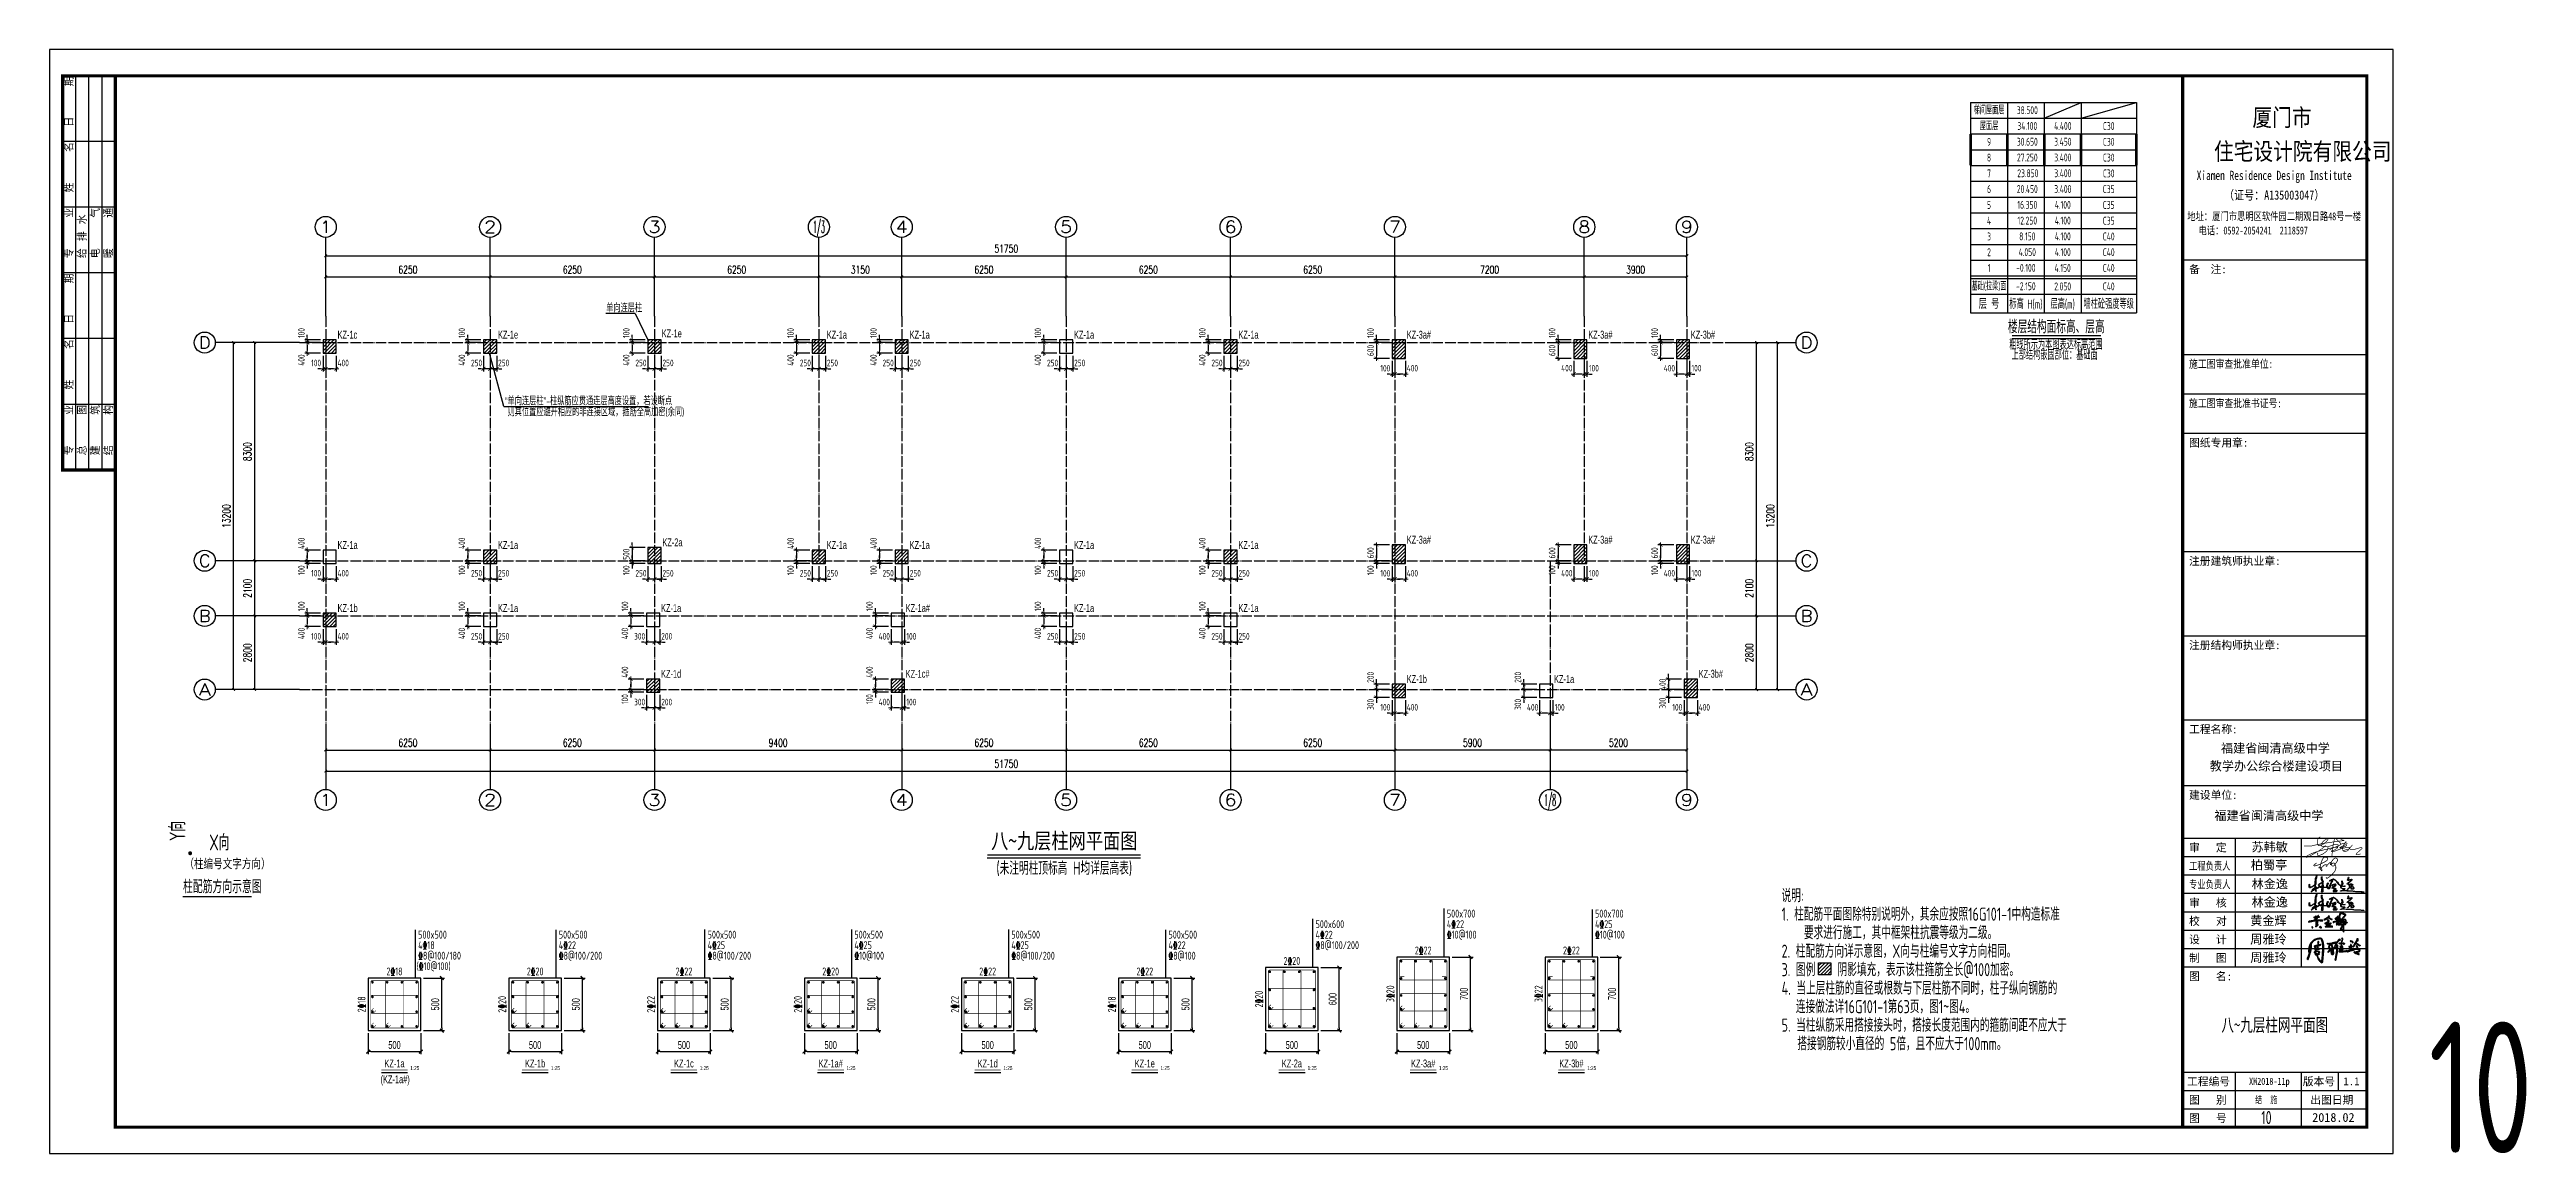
# Model space of a CAD drawing. Extents: x -441005 to 725361, y -182459 to 319313.
# Drawn here: x -40300 to 53870, y 7050 to 49050 of the extents above; entities that cross this region are included whole.
import ezdxf
from ezdxf.enums import TextEntityAlignment as Align

# ---------------------------------------------------------------- set-up
doc = ezdxf.new("R2010")
doc.units = 0
doc.header["$LTSCALE"] = 100
doc.linetypes.add('DOTE', pattern=[2.42, 2, -0.2, 0.02, -0.2])
doc.layers.get('0').update_dxf_attribs({"linetype": 'CONTINUOUS'})
doc.layers.get('Defpoints').update_dxf_attribs({"linetype": 'CONTINUOUS'})
for name, color, linetype in [('AXIS', 3, 'CONTINUOUS'), ('AXIS_TEXT', 7, 'CONTINUOUS'), ('COLU', 7, 'CONTINUOUS'), ('C层高表', 2, 'CONTINUOUS'), ('DOTE', 8, 'DOTE'), ('D大样&索引', 7, 'CONTINUOUS'), ('link', 6, 'CONTINUOUS'), ('outline', 7, 'CONTINUOUS'), ('REIN', 1, 'CONTINUOUS'), ('S审图修改', 2, 'CONTINUOUS'), ('S说明&图名', 4, 'CONTINUOUS'), ('TEXT', 7, 'CONTINUOUS'), ('TT_KZ', 6, 'CONTINUOUS'), ('z-计算配筋', 7, 'CONTINUOUS'), ('z-详图标注', 3, 'CONTINUOUS'), ('图层2', 5, 'CONTINUOUS'), ('图框', 7, 'CONTINUOUS'), ('断面配筋', 1, 'CONTINUOUS'), ('柱平法表', 7, 'CONTINUOUS')]:
    doc.layers.add(name, color=color, linetype=linetype)
doc.layers.add('COLU-平法定位', color=3, linetype='ByLayer', lineweight=18)
doc.layers.add('T填充图层(非模板)', color=251, linetype='CONTINUOUS', lineweight=0)
doc.styles.add('_TCH_AXIS', font='COMPLEX', dxfattribs={"bigfont": 'GBCBIG'})
doc.styles.add('_TCH_DIM_T3', font='simplex_.ttf', dxfattribs={"width": 0.705882, "bigfont": 'GBCBIG'})
doc.styles.add('BW_Dim', font='Bweng.shx', dxfattribs={"width": 0.7, "bigfont": 'hztxt.shx'})
doc.styles.add('BW_Label', font='Bweng.shx', dxfattribs={"width": 0.7, "bigfont": 'hztxt.shx'})
doc.styles.add('BW_Rein', font='Tssdeng.shx', dxfattribs={"width": 0.7, "bigfont": 'hztxt.shx'})
doc.styles.add('COMPLEX', font='COMPLEX')
doc.styles.add('HZ', font='tssdeng.shx', dxfattribs={"width": 0.7, "height": 5, "bigfont": '1.shx'})
doc.styles.add('HZTXT', font='TXT', dxfattribs={"bigfont": 'HZTXT'})
doc.styles.get("Standard").update_dxf_attribs({"font": 'tssdeng.shx', "bigfont": '1.shx'})
doc.styles.add('STK', font='simhei_1.ttf')
doc.styles.add('TCCAD_Dimension', font='Tssdeng.shx', dxfattribs={"width": 0.7, "bigfont": 'hztxt.shx'})
doc.styles.add('TSSD_Rein', font='Tssdeng.shx', dxfattribs={"width": 0.7, "bigfont": '1.shx'})
doc.styles.add('图框字型一', font='SimSun.ttf')
doc.styles.add('说明', font='romans.shx', dxfattribs={"width": 0.7, "bigfont": 'dxfs.shx'})
doc.styles.add('黑体', font='simhei_1.ttf', dxfattribs={"width": 0.7})
doc.dimstyles.new('_TCH_ARCH&&100', dxfattribs={"dimtxt": 297.5, "dimasz": 100, "dimexe": 250, "dimexo": 300, "dimgap": 126.25, "dimtad": 1, "dimdec": 0, "dimzin": 0, "dimdsep": 46, "dimtxsty": '_TCH_DIM_T3', "dimblk": 'ARCHTICK', "dimcen": 0.09, "dimclrt": 7, "dimazin": 2, "dimtfac": 1, "dimtdec": 0, "dimtix": 1, "dimtmove": 2, "dimatfit": 3, "dimfxl": 0, "dimtolj": 1, "dimtzin": 0, "dimarcsym": 0})
doc.dimstyles.new('Cyz_25_100', dxfattribs={"dimtxt": 300, "dimasz": 100, "dimexe": 100, "dimexo": 100, "dimgap": 100, "dimtad": 1, "dimdec": 0, "dimlfac": 0.25, "dimzin": 0, "dimdsep": 46, "dimtxsty": 'BW_Dim', "dimblk": '_bwk', "dimcen": 0, "dimclrt": 7, "dimadec": 0, "dimazin": 0, "dimtfac": 1, "dimtdec": 0, "dimtix": 1, "dimtmove": 2, "dimatfit": 0, "dimfxl": 0, "dimtolj": 1, "dimtzin": 0, "dimarcsym": 0})
doc.dimstyles.new('TCCAD_100_100', dxfattribs={"dimtxt": 250, "dimasz": 100, "dimexe": 100, "dimexo": 100, "dimgap": 100, "dimtad": 1, "dimdec": 0, "dimzin": 0, "dimdsep": 46, "dimtxsty": 'TCCAD_Dimension', "dimblk": '_TCDBK100_100', "dimcen": 0, "dimclrt": 7, "dimadec": 0, "dimazin": 0, "dimtfac": 1, "dimtdec": 0, "dimtix": 1, "dimtmove": 2, "dimatfit": 3, "dimfxl": 0, "dimtolj": 1, "dimtzin": 0, "dimarcsym": 0})
pattern_1 = [(45, (43125, -94100), (-67.35192, 67.35192), [])]
pattern_2 = [(45, (43125, -94000), (-67.35192, 67.35192), [])]
pattern_3 = [(45, (43125, -94300), (-67.35192, 67.35192), [])]
pattern_4 = [(45, (-3e-11, 47000), (-67.35192, 67.35192), [])]

msp = doc.modelspace()

# ---------------------------------------------------------------- texts
at = {"layer": 'S说明&图名', "color": 7, "linetype": 'Continuous', "style": 'STK', "width": 0.8}
msp.add_text('八~九层柱网平面图', height=600, dxfattribs=at).set_placement((-1719.2, 18646.1), align=Align.CENTER)
at = {"layer": 'S说明&图名', "style": 'TSSD_Rein', "width": 0.7}
for s, p in [('(未注明柱顶标高 H均详层高表)', (-4301.6, 17652.4)), ('(未注明柱顶标高 H均详层高表)', (-4301.6, 17652.4)), ('说明:', (25550, 16609.6)), ('1. 柱配筋平面图除特别说明外，其余应按照16G101-1中构造标准', (25550, 15905.8)), ('2. 柱配筋方向详示意图，X向与柱编号文字方向相同。', (25550, 14498.1)), ('3. 图例    阴影填充，表示该柱箍筋全长@100加密。', (25550, 13794.2)), ('4. 当上层柱筋的直径或根数与下层柱筋不同时，柱子纵向钢筋的', (25550.8, 13090.4)), ('5. 当柱纵筋采用搭接接头时，搭接长度范围内的箍筋间距不应大于', (25551.5, 11682.7)), ('搭接钢筋较小直径的 5倍，且不应大于100mm。', (26148.7, 10978.8))]:
    msp.add_text(s, height=500, dxfattribs=at).set_placement(p)
at = {"layer": 'S说明&图名', "color": 1, "style": 'TSSD_Rein', "width": 0.7}
msp.add_text('    要求进行施工，其中框架柱抗震等级为二级。', height=500, dxfattribs=at).set_placement((25550, 15201.9))
at = {"layer": 'S说明&图名', "color": 6, "style": 'TSSD_Rein', "width": 0.7}
msp.add_text('连接做法详16G101-1第63页，图1~图4。', height=500, dxfattribs=at).set_placement((26093.1, 12386.5))
at = {"layer": 'TEXT', "style": 'BW_Dim', "width": 0.7}
for s, p in [('KZ-1c', (-29350, 38050)), ('KZ-1e', (-23250, 38050)), ('KZ-1e', (-17025, 38100)), ('KZ-1a', (-10750, 38050)), ('KZ-1a', (-7600, 38050)), ('KZ-1a', (-1350, 38050)), ('KZ-1a', (4900, 38050)), ('KZ-3a#', (11300, 38050)), ('KZ-3a#', (18200, 38050)), ('KZ-3b#', (22100, 38050)), ('KZ-1a', (-29350, 30050)), ('KZ-1a', (-23250, 30050)), ('KZ-2a', (-17000, 30150)), ('KZ-1a', (-10750, 30050)), ('KZ-1a', (-7600, 30050)), ('KZ-1a', (-1350, 30050)), ('KZ-1a', (4900, 30050)), ('KZ-3a#', (11300, 30250)), ('KZ-3a#', (18200, 30250)), ('KZ-3a#', (22100, 30250)), ('KZ-1b', (-29350, 27650)), ('KZ-1a', (-23250, 27650)), ('KZ-1a', (-17050, 27650)), ('KZ-1a#', (-7750, 27650)), ('KZ-1a', (-1350, 27650)), ('KZ-1a', (4900, 27650)), ('KZ-1d', (-17050, 25150)), ('KZ-1c#', (-7750, 25150)), ('KZ-3b#', (22400, 25150)), ('KZ-1b', (11300, 24950)), ('KZ-1a', (16900, 24950))]:
    msp.add_text(s, height=300, dxfattribs=at).set_placement(p)
at = {"layer": 'TT_KZ', "color": 6, "style": 'TSSD_Rein', "width": 0.7}
for s, p in [('单向连层柱', (-19135.4, 39058.5)), ('“单向连层柱”-柱纵筋应贯通连层高度设置，若设断点', (-22983.5, 35519.8)), ('则其位置应避开相应的非连接区域，箍筋全高加密(余同)', (-22888, 35101.2))]:
    msp.add_text(s, height=300, dxfattribs=at).set_placement(p)
at = {"layer": 'z-计算配筋', "width": 0.7}
for s, height, style, p in [('500x700', 300, 'BW_Rein', (12824.6, 16025)), ('500x700', 300, 'BW_Rein', (18458.8, 16025)), ('4%%13218', 300, 'BW_Rein', (-26284.6, 14825)), ('500x500', 300, 'BW_Rein', (-26284.6, 15225)), ('4%%13222', 300, 'BW_Rein', (-20938.8, 14825)), ('500x500', 300, 'BW_Rein', (-20938.8, 15225)), ('4%%13225', 300, 'BW_Rein', (-15280.2, 14825)), ('500x500', 300, 'BW_Rein', (-15280.2, 15225)), ('4%%13225', 300, 'BW_Rein', (-9700.7, 14825)), ('500x500', 300, 'BW_Rein', (-9700.7, 15225)), ('4%%13225', 300, 'BW_Rein', (-3732.9, 14825)), ('500x500', 300, 'BW_Rein', (-3732.9, 15225)), ('4%%13222', 300, 'BW_Rein', (2240.4, 14825)), ('500x500', 300, 'BW_Rein', (2240.4, 15225)), ('4%%13222', 300, 'BW_Rein', (7832.3, 15225)), ('500x600', 300, 'BW_Rein', (7832.3, 15625)), ('%%1328@100/200', 300, 'BW_Rein', (7832.3, 14825)), ('4%%13222', 300, 'BW_Rein', (12824.6, 15625)), ('%%13210@100', 300, 'BW_Rein', (12824.6, 15225)), ('4%%13225', 300, 'BW_Rein', (18458.8, 15625)), ('%%13210@100', 300, 'BW_Rein', (18458.8, 15225)), ('(%%13210@100)', 300, 'BW_Rein', (-26345.3, 14025)), ('%%1328@100/180', 300, 'BW_Rein', (-26284.6, 14425)), ('%%1328@100/200', 300, 'BW_Rein', (-20938.8, 14425)), ('%%1328@100/200', 300, 'BW_Rein', (-15280.2, 14425)), ('%%13210@100', 300, 'BW_Rein', (-9700.7, 14425)), ('%%1328@100/200', 300, 'BW_Rein', (-3732.9, 14425)), ('%%1328@100', 300, 'BW_Rein', (2240.4, 14425)), ('1:25', 150, 'BW_Label', (-26584.8, 10225)), ('1:25', 150, 'BW_Label', (-21239, 10225)), ('1:25', 150, 'BW_Label', (-15580.4, 10225)), ('1:25', 150, 'BW_Label', (-10000.9, 10225)), ('1:25', 150, 'BW_Label', (-4033.1, 10225)), ('1:25', 150, 'BW_Label', (1940.2, 10225)), ('1:25', 150, 'BW_Label', (7532.1, 10225)), ('1:25', 150, 'BW_Label', (12524.4, 10225)), ('1:25', 150, 'BW_Label', (18158.6, 10225))]:
    msp.add_text(s, height=height, dxfattribs=dict(at, style=style)).set_placement(p)
for s, style, p in [('2%%13218', 'BW_Rein', (-27184.6, 13825)), ('2%%13220', 'BW_Rein', (6932.3, 14225)), ('2%%13222', 'BW_Rein', (11924.6, 14625)), ('2%%13222', 'BW_Rein', (17558.8, 14625)), ('2%%13220', 'BW_Rein', (-21838.8, 13825)), ('2%%13222', 'BW_Rein', (-16180.2, 13825)), ('2%%13220', 'BW_Rein', (-10600.7, 13825)), ('2%%13222', 'BW_Rein', (-4632.9, 13825)), ('2%%13222', 'BW_Rein', (1340.4, 13825)), ('KZ-1a', 'BW_Label', (-27184.6, 10325)), ('KZ-1b', 'BW_Label', (-21838.8, 10325)), ('KZ-1c', 'BW_Label', (-16180.2, 10325)), ('KZ-1a#', 'BW_Label', (-10600.7, 10325)), ('KZ-1d', 'BW_Label', (-4632.9, 10325)), ('KZ-1e', 'BW_Label', (1340.4, 10325)), ('KZ-2a', 'BW_Label', (6932.3, 10325)), ('KZ-3a#', 'BW_Label', (11924.6, 10325)), ('KZ-3b#', 'BW_Label', (17558.8, 10325)), ('(KZ-1a#)', 'BW_Label', (-27159.6, 9725))]:
    msp.add_text(s, height=300, dxfattribs=dict(at, style=style)).set_placement(p, align=Align.CENTER)
at = {"layer": 'z-计算配筋', "style": 'BW_Rein', "width": 0.7}
for s, p in [('2%%13220', (5832.3, 12925)), ('3%%13220', (10824.6, 13125)), ('3%%13222', (16458.8, 13125)), ('2%%13218', (-28284.6, 12725)), ('2%%13220', (-22938.8, 12725)), ('2%%13222', (-17280.2, 12725)), ('2%%13220', (-11700.7, 12725)), ('2%%13222', (-5732.9, 12725)), ('2%%13218', (240.4, 12725))]:
    msp.add_text(s, height=300, rotation=90, dxfattribs=at).set_placement(p, align=Align.CENTER)
at = {"layer": '图框', "color": 1, "lineweight": 0, "style": '黑体', "width": 0.7}
msp.add_text('八~九层柱网平面图', height=500, dxfattribs=at).set_placement((44300, 11950), align=Align.MIDDLE)
at = {"layer": '图框', "color": 1, "style": 'TSSD_Rein', "width": 0.7}
for height, p in [(5000, (52129.2, 9565.9)), (500, (43982.9, 8417.2))]:
    msp.add_text('10', height=height, dxfattribs=at).set_placement(p, align=Align.MIDDLE)

# ---------------------------------------------------------------- blocks, each defined once
blk = doc.blocks.new('柱墙层高表')
at = {"layer": 'C层高表', "color": 7}
for p, q in [((0, 8000), (0, 0)), ((0, 8000), (4200, 8000)), ((1400, 8000), (1400, 0)), ((2800, 8000), (2800, 0)), ((2800, 7400), (4200, 8000)), ((4200, 8000), (4200, 0)), ((4200, 8000), (4200, 0)), ((4200, 8000), (4200, 0)), ((4200, 8000), (6300, 8000)), ((4200, 7400), (6300, 8000)), ((6300, 8000), (6300, 0)), ((0, 7400), (4200, 7400)), ((0, 7400), (4200, 7400)), ((0, 6800), (4200, 6800)), ((4200, 7400), (6300, 7400)), ((4200, 7400), (6300, 7400)), ((4200, 6800), (6300, 6800)), ((0, 6200), (4200, 6200)), ((4200, 6200), (6300, 6200)), ((0, 5600), (4200, 5600)), ((0, 5000), (4200, 5000)), ((4200, 5600), (6300, 5600)), ((4200, 5000), (6300, 5000)), ((0, 4400), (4200, 4400)), ((0, 3800), (4200, 3800)), ((4200, 4400), (6300, 4400)), ((4200, 3800), (6300, 3800)), ((0, 3200), (4200, 3200)), ((4200, 3200), (6300, 3200)), ((0, 2600), (4200, 2600)), ((0, 2000), (4200, 2000)), ((4200, 2600), (6300, 2600)), ((4200, 2000), (6300, 2000)), ((0, 1400), (4200, 1400)), ((0, 1300), (4200, 1300)), ((4200, 1400), (6300, 1400)), ((4200, 1300), (6300, 1300)), ((0, 700), (4200, 700)), ((0, 0), (4200, 0)), ((4200, 700), (6300, 700)), ((4200, 0), (6300, 0)), ((1582, -976), (4970, -976))]:
    blk.add_line(p, q, dxfattribs=at)
at = {"layer": 'C层高表', "color": 7, "const_width": 50}
blk.add_lwpolyline([(1567, -878), (4955, -878)], dxfattribs=at)
at = {"layer": 'C层高表', "color": 7, "style": 'HZ'}
for s, height, width, p in [('梯间屋面层', 300, 0.6, (700, 7550)), ('屋面层', 300, 0.6, (700, 6950)), ('9', 300, 0.6, (700, 6350)), ('8', 300, 0.6, (700, 5750)), ('7', 300, 0.6, (700, 5150)), ('6', 300, 0.6, (700, 4550)), ('5', 300, 0.6, (700, 3950)), ('4', 300, 0.6, (700, 3350)), ('3', 300, 0.6, (700, 2750)), ('2', 300, 0.6, (700, 2150)), ('基础(拉梁)面', 300, 0.6, (700, 850)), ('1', 300, 0.6, (700, 1550)), ('层 号', 350, 0.7, (700, 150)), ('标高 H(m)', 350, 0.6, (2100, 150)), ('层高(m)', 350, 0.6, (3500, 150)), ('墙柱砼强度等级', 350, 0.6, (5250, 150)), ('楼层结构面标高、层高', 500, 0.7, (3256, -785)), ('粗线所示为本图表达标高范围', 350, 0.6, (3241, -1397)), ('上部结构嵌固部位：基础面', 350, 0.6, (3196, -1790))]:
    blk.add_text(s, height=height, dxfattribs=dict(at, width=width)).set_placement(p, align=Align.CENTER)
at = {"layer": 'C层高表', "color": 2, "style": 'HZ', "width": 0.6}
for s, p in [('38.500', (2155, 7554)), ('30.650', (2155, 6354)), ('34.100', (2155, 6954)), ('4.400', (3505, 6954)), ('3.450', (3505, 6354)), ('27.250', (2155, 5754)), ('3.400', (3505, 5754)), ('20.450', (2155, 4554)), ('23.850', (2176, 5154)), ('3.400', (3505, 5154)), ('3.400', (3505, 4554)), ('4.100', (3505, 3954)), ('4.100', (3505, 3354)), ('4.100', (3505, 2754)), ('C40', (5250, 2750)), ('4.100', (3505, 2154)), ('C40', (5250, 2150)), ('2.050', (3500, 850)), ('C40', (5250, 1550)), ('C40', (5250, 850))]:
    blk.add_text(s, height=300, dxfattribs=at).set_placement(p, align=Align.CENTER)
at = {"layer": 'C层高表', "color": 4, "style": 'HZ', "width": 0.6}
for p in [(5250, 6950), (5250, 6350), (5250, 5750), (5250, 5150)]:
    blk.add_text('C30', height=300, dxfattribs=at).set_placement(p, align=Align.CENTER)
at = {"layer": 'C层高表', "color": 6, "style": 'HZ', "width": 0.6}
for p in [(5250, 4550), (5250, 3950), (5250, 3350)]:
    blk.add_text('C35', height=300, dxfattribs=at).set_placement(p, align=Align.CENTER)
at = {"layer": 'C层高表', "style": 'HZ', "width": 0.6}
for s, p in [('16.350', (2155, 3954)), ('12.250', (2155, 3354)), ('8.150', (2155, 2754)), ('4.050', (2155, 2154)), ('-2.150', (2100, 856)), ('-0.100', (2100, 1556)), ('4.150', (3500, 1550))]:
    blk.add_text(s, height=300, dxfattribs=at).set_placement(p, align=Align.CENTER)
blk = doc.blocks.new('_AXISO')
blk.add_circle((0, 0), 0.5)
at = {"layer": 'AXIS_TEXT', "style": 'COMPLEX', "width": 1.041667}
blk.add_attdef('A', text='', height=0.56, dxfattribs=at).set_placement((-0.25, -0.28), (0.25, -0.28), align=Align.FIT)
blk = doc.blocks.new('_ArchTick')
at = {"color": 0, "linetype": 'ByBlock', "const_width": 0.4}
blk.add_lwpolyline([(-0.5, -0.5), (0.5, 0.5)], dxfattribs=at)
blk = doc.blocks.new('*D1352')
at = {"layer": 'AXIS', "color": 0, "lineweight": -2}
for p, q in [((-31100, 27500), (-32750, 27500)), ((-32500, 24700), (-32500, 27500)), ((-31100, 24700), (-32750, 24700))]:
    blk.add_line(p, q, dxfattribs=at)
at = {"layer": 'Defpoints', "color": 0}
for p in [(-32500, 27500), (-30800, 27500), (-30800, 24700)]:
    blk.add_point(p, dxfattribs=at)
at = {"layer": 'AXIS', "color": 0, "lineweight": -2, "xscale": 100, "yscale": 100, "zscale": 100}
for p, rotation in [((-32500, 27500), 90), ((-32500, 24700), 270)]:
    blk.add_blockref('_ArchTick', p, dxfattribs=dict(at, rotation=rotation))
at = {"layer": 'AXIS', "color": 7, "insert": (-32775, 26100), "char_height": 297.5, "attachment_point": 5, "rotation": 90, "style": '_TCH_DIM_T3'}
blk.add_mtext('\\A1;2800', dxfattribs=at)
blk = doc.blocks.new('*D1353')
at = {"layer": 'AXIS', "color": 0, "lineweight": -2}
for p, q in [((-31100, 29600), (-32750, 29600)), ((-32500, 27500), (-32500, 29600)), ((-31100, 27500), (-32750, 27500))]:
    blk.add_line(p, q, dxfattribs=at)
at = {"layer": 'Defpoints', "color": 0}
for p in [(-32500, 29600), (-30800, 29600), (-30800, 27500)]:
    blk.add_point(p, dxfattribs=at)
at = {"layer": 'AXIS', "color": 0, "lineweight": -2, "xscale": 100, "yscale": 100, "zscale": 100}
for p, rotation in [((-32500, 29600), 90), ((-32500, 27500), 270)]:
    blk.add_blockref('_ArchTick', p, dxfattribs=dict(at, rotation=rotation))
at = {"layer": 'AXIS', "color": 7, "insert": (-32775, 28550), "char_height": 297.5, "attachment_point": 5, "rotation": 90, "style": '_TCH_DIM_T3'}
blk.add_mtext('\\A1;2100', dxfattribs=at)
blk = doc.blocks.new('*D1354')
at = {"layer": 'AXIS', "color": 0, "lineweight": -2}
for p, q in [((-31100, 37900), (-32750, 37900)), ((-32500, 29600), (-32500, 37900)), ((-31100, 29600), (-32750, 29600))]:
    blk.add_line(p, q, dxfattribs=at)
at = {"layer": 'Defpoints', "color": 0}
for p in [(-32500, 37900), (-30800, 37900), (-30800, 29600)]:
    blk.add_point(p, dxfattribs=at)
at = {"layer": 'AXIS', "color": 0, "lineweight": -2, "xscale": 100, "yscale": 100, "zscale": 100}
for p, rotation in [((-32500, 37900), 90), ((-32500, 29600), 270)]:
    blk.add_blockref('_ArchTick', p, dxfattribs=dict(at, rotation=rotation))
at = {"layer": 'AXIS', "color": 7, "insert": (-32776, 33750), "char_height": 297.5, "attachment_point": 5, "rotation": 90, "style": '_TCH_DIM_T3'}
blk.add_mtext('\\A1;8300', dxfattribs=at)
blk = doc.blocks.new('*D1355')
at = {"layer": 'AXIS', "color": 0, "lineweight": -2}
for p, q in [((-29800, 39200), (-29800, 40650)), ((-23550, 39200), (-23550, 40650)), ((-29800, 40400), (-23550, 40400))]:
    blk.add_line(p, q, dxfattribs=at)
at = {"layer": 'Defpoints', "color": 0}
for p in [(-23550, 40400), (-29800, 38900), (-23550, 38900)]:
    blk.add_point(p, dxfattribs=at)
at = {"layer": 'AXIS', "color": 0, "lineweight": -2, "xscale": 100, "yscale": 100, "zscale": 100, "rotation": 180}
blk.add_blockref('_ArchTick', (-29800, 40400), dxfattribs=at)
at = {"layer": 'AXIS', "color": 0, "lineweight": -2, "xscale": 100, "yscale": 100, "zscale": 100}
blk.add_blockref('_ArchTick', (-23550, 40400), dxfattribs=at)
at = {"layer": 'AXIS', "color": 7, "insert": (-26675, 40676), "char_height": 297.5, "attachment_point": 5, "style": '_TCH_DIM_T3'}
blk.add_mtext('\\A1;6250', dxfattribs=at)
blk = doc.blocks.new('*D1356')
at = {"layer": 'AXIS', "color": 0, "lineweight": -2}
for p, q in [((-23550, 39200), (-23550, 40650)), ((-17300, 39200), (-17300, 40650)), ((-23550, 40400), (-17300, 40400))]:
    blk.add_line(p, q, dxfattribs=at)
at = {"layer": 'Defpoints', "color": 0}
for p in [(-17300, 40400), (-23550, 38900), (-17300, 38900)]:
    blk.add_point(p, dxfattribs=at)
at = {"layer": 'AXIS', "color": 0, "lineweight": -2, "xscale": 100, "yscale": 100, "zscale": 100, "rotation": 180}
blk.add_blockref('_ArchTick', (-23550, 40400), dxfattribs=at)
at = {"layer": 'AXIS', "color": 0, "lineweight": -2, "xscale": 100, "yscale": 100, "zscale": 100}
blk.add_blockref('_ArchTick', (-17300, 40400), dxfattribs=at)
at = {"layer": 'AXIS', "color": 7, "insert": (-20425, 40676), "char_height": 297.5, "attachment_point": 5, "style": '_TCH_DIM_T3'}
blk.add_mtext('\\A1;6250', dxfattribs=at)
blk = doc.blocks.new('*D1357')
at = {"layer": 'AXIS', "color": 0, "lineweight": -2}
for p, q in [((-17300, 39200), (-17300, 40650)), ((-11050, 39200), (-11050, 40650)), ((-17300, 40400), (-11050, 40400))]:
    blk.add_line(p, q, dxfattribs=at)
at = {"layer": 'Defpoints', "color": 0}
for p in [(-11050, 40400), (-17300, 38900), (-11050, 38900)]:
    blk.add_point(p, dxfattribs=at)
at = {"layer": 'AXIS', "color": 0, "lineweight": -2, "xscale": 100, "yscale": 100, "zscale": 100, "rotation": 180}
blk.add_blockref('_ArchTick', (-17300, 40400), dxfattribs=at)
at = {"layer": 'AXIS', "color": 0, "lineweight": -2, "xscale": 100, "yscale": 100, "zscale": 100}
blk.add_blockref('_ArchTick', (-11050, 40400), dxfattribs=at)
at = {"layer": 'AXIS', "color": 7, "insert": (-14175, 40676), "char_height": 297.5, "attachment_point": 5, "style": '_TCH_DIM_T3'}
blk.add_mtext('\\A1;6250', dxfattribs=at)
blk = doc.blocks.new('*D1358')
at = {"layer": 'AXIS', "color": 0, "lineweight": -2}
for p, q in [((-11050, 39200), (-11050, 40650)), ((-7900, 39200), (-7900, 40650)), ((-11050, 40400), (-7900, 40400))]:
    blk.add_line(p, q, dxfattribs=at)
at = {"layer": 'Defpoints', "color": 0}
for p in [(-7900, 40400), (-11050, 38900), (-7900, 38900)]:
    blk.add_point(p, dxfattribs=at)
at = {"layer": 'AXIS', "color": 0, "lineweight": -2, "xscale": 100, "yscale": 100, "zscale": 100, "rotation": 180}
blk.add_blockref('_ArchTick', (-11050, 40400), dxfattribs=at)
at = {"layer": 'AXIS', "color": 0, "lineweight": -2, "xscale": 100, "yscale": 100, "zscale": 100}
blk.add_blockref('_ArchTick', (-7900, 40400), dxfattribs=at)
at = {"layer": 'AXIS', "color": 7, "insert": (-9475, 40676), "char_height": 297.5, "attachment_point": 5, "style": '_TCH_DIM_T3'}
blk.add_mtext('\\A1;3150', dxfattribs=at)
blk = doc.blocks.new('*D1359')
at = {"layer": 'AXIS', "color": 0, "lineweight": -2}
for p, q in [((-7900, 39200), (-7900, 40650)), ((-1650, 39200), (-1650, 40650)), ((-7900, 40400), (-1650, 40400))]:
    blk.add_line(p, q, dxfattribs=at)
at = {"layer": 'Defpoints', "color": 0}
for p in [(-1650, 40400), (-7900, 38900), (-1650, 38900)]:
    blk.add_point(p, dxfattribs=at)
at = {"layer": 'AXIS', "color": 0, "lineweight": -2, "xscale": 100, "yscale": 100, "zscale": 100, "rotation": 180}
blk.add_blockref('_ArchTick', (-7900, 40400), dxfattribs=at)
at = {"layer": 'AXIS', "color": 0, "lineweight": -2, "xscale": 100, "yscale": 100, "zscale": 100}
blk.add_blockref('_ArchTick', (-1650, 40400), dxfattribs=at)
at = {"layer": 'AXIS', "color": 7, "insert": (-4775, 40676), "char_height": 297.5, "attachment_point": 5, "style": '_TCH_DIM_T3'}
blk.add_mtext('\\A1;6250', dxfattribs=at)
blk = doc.blocks.new('*D1360')
at = {"layer": 'AXIS', "color": 0, "lineweight": -2}
for p, q in [((-1650, 39200), (-1650, 40650)), ((4600, 39200), (4600, 40650)), ((-1650, 40400), (4600, 40400))]:
    blk.add_line(p, q, dxfattribs=at)
at = {"layer": 'Defpoints', "color": 0}
for p in [(4600, 40400), (-1650, 38900), (4600, 38900)]:
    blk.add_point(p, dxfattribs=at)
at = {"layer": 'AXIS', "color": 0, "lineweight": -2, "xscale": 100, "yscale": 100, "zscale": 100, "rotation": 180}
blk.add_blockref('_ArchTick', (-1650, 40400), dxfattribs=at)
at = {"layer": 'AXIS', "color": 0, "lineweight": -2, "xscale": 100, "yscale": 100, "zscale": 100}
blk.add_blockref('_ArchTick', (4600, 40400), dxfattribs=at)
at = {"layer": 'AXIS', "color": 7, "insert": (1475, 40676), "char_height": 297.5, "attachment_point": 5, "style": '_TCH_DIM_T3'}
blk.add_mtext('\\A1;6250', dxfattribs=at)
blk = doc.blocks.new('*D1361')
at = {"layer": 'AXIS', "color": 0, "lineweight": -2}
for p, q in [((4600, 39200), (4600, 40650)), ((10850, 39200), (10850, 40650)), ((4600, 40400), (10850, 40400))]:
    blk.add_line(p, q, dxfattribs=at)
at = {"layer": 'Defpoints', "color": 0}
for p in [(10850, 40400), (4600, 38900), (10850, 38900)]:
    blk.add_point(p, dxfattribs=at)
at = {"layer": 'AXIS', "color": 0, "lineweight": -2, "xscale": 100, "yscale": 100, "zscale": 100, "rotation": 180}
blk.add_blockref('_ArchTick', (4600, 40400), dxfattribs=at)
at = {"layer": 'AXIS', "color": 0, "lineweight": -2, "xscale": 100, "yscale": 100, "zscale": 100}
blk.add_blockref('_ArchTick', (10850, 40400), dxfattribs=at)
at = {"layer": 'AXIS', "color": 7, "insert": (7725, 40676), "char_height": 297.5, "attachment_point": 5, "style": '_TCH_DIM_T3'}
blk.add_mtext('\\A1;6250', dxfattribs=at)
blk = doc.blocks.new('*D1362')
at = {"layer": 'AXIS', "color": 0, "lineweight": -2}
for p, q in [((-29800, 23100), (-29800, 22150)), ((-23550, 23100), (-23550, 22150)), ((-29800, 22400), (-23550, 22400))]:
    blk.add_line(p, q, dxfattribs=at)
at = {"layer": 'Defpoints', "color": 0}
for p in [(-29800, 23400), (-23550, 23400), (-23550, 22400)]:
    blk.add_point(p, dxfattribs=at)
at = {"layer": 'AXIS', "color": 0, "lineweight": -2, "xscale": 100, "yscale": 100, "zscale": 100, "rotation": 180}
blk.add_blockref('_ArchTick', (-29800, 22400), dxfattribs=at)
at = {"layer": 'AXIS', "color": 0, "lineweight": -2, "xscale": 100, "yscale": 100, "zscale": 100}
blk.add_blockref('_ArchTick', (-23550, 22400), dxfattribs=at)
at = {"layer": 'AXIS', "color": 7, "insert": (-26675, 22675), "char_height": 297.5, "attachment_point": 5, "style": '_TCH_DIM_T3'}
blk.add_mtext('\\A1;6250', dxfattribs=at)
blk = doc.blocks.new('*D1363')
at = {"layer": 'AXIS', "color": 0, "lineweight": -2}
for p, q in [((-23550, 23100), (-23550, 22150)), ((-17300, 23100), (-17300, 22150)), ((-23550, 22400), (-17300, 22400))]:
    blk.add_line(p, q, dxfattribs=at)
at = {"layer": 'Defpoints', "color": 0}
for p in [(-23550, 23400), (-17300, 23400), (-17300, 22400)]:
    blk.add_point(p, dxfattribs=at)
at = {"layer": 'AXIS', "color": 0, "lineweight": -2, "xscale": 100, "yscale": 100, "zscale": 100, "rotation": 180}
blk.add_blockref('_ArchTick', (-23550, 22400), dxfattribs=at)
at = {"layer": 'AXIS', "color": 0, "lineweight": -2, "xscale": 100, "yscale": 100, "zscale": 100}
blk.add_blockref('_ArchTick', (-17300, 22400), dxfattribs=at)
at = {"layer": 'AXIS', "color": 7, "insert": (-20425, 22675), "char_height": 297.5, "attachment_point": 5, "style": '_TCH_DIM_T3'}
blk.add_mtext('\\A1;6250', dxfattribs=at)
blk = doc.blocks.new('*D1364')
at = {"layer": 'AXIS', "color": 0, "lineweight": -2}
for p, q in [((-17300, 23100), (-17300, 22150)), ((-7900, 23100), (-7900, 22150)), ((-17300, 22400), (-7900, 22400))]:
    blk.add_line(p, q, dxfattribs=at)
at = {"layer": 'Defpoints', "color": 0}
for p in [(-17300, 23400), (-7900, 23400), (-7900, 22400)]:
    blk.add_point(p, dxfattribs=at)
at = {"layer": 'AXIS', "color": 0, "lineweight": -2, "xscale": 100, "yscale": 100, "zscale": 100, "rotation": 180}
blk.add_blockref('_ArchTick', (-17300, 22400), dxfattribs=at)
at = {"layer": 'AXIS', "color": 0, "lineweight": -2, "xscale": 100, "yscale": 100, "zscale": 100}
blk.add_blockref('_ArchTick', (-7900, 22400), dxfattribs=at)
at = {"layer": 'AXIS', "color": 7, "insert": (-12600, 22675), "char_height": 297.5, "attachment_point": 5, "style": '_TCH_DIM_T3'}
blk.add_mtext('\\A1;9400', dxfattribs=at)
blk = doc.blocks.new('*D1365')
at = {"layer": 'AXIS', "color": 0, "lineweight": -2}
for p, q in [((-7900, 23100), (-7900, 22150)), ((-1650, 23100), (-1650, 22150)), ((-7900, 22400), (-1650, 22400))]:
    blk.add_line(p, q, dxfattribs=at)
at = {"layer": 'Defpoints', "color": 0}
for p in [(-7900, 23400), (-1650, 23400), (-1650, 22400)]:
    blk.add_point(p, dxfattribs=at)
at = {"layer": 'AXIS', "color": 0, "lineweight": -2, "xscale": 100, "yscale": 100, "zscale": 100, "rotation": 180}
blk.add_blockref('_ArchTick', (-7900, 22400), dxfattribs=at)
at = {"layer": 'AXIS', "color": 0, "lineweight": -2, "xscale": 100, "yscale": 100, "zscale": 100}
blk.add_blockref('_ArchTick', (-1650, 22400), dxfattribs=at)
at = {"layer": 'AXIS', "color": 7, "insert": (-4775, 22675), "char_height": 297.5, "attachment_point": 5, "style": '_TCH_DIM_T3'}
blk.add_mtext('\\A1;6250', dxfattribs=at)
blk = doc.blocks.new('*D1366')
at = {"layer": 'AXIS', "color": 0, "lineweight": -2}
for p, q in [((-1650, 23100), (-1650, 22150)), ((4600, 23100), (4600, 22150)), ((-1650, 22400), (4600, 22400))]:
    blk.add_line(p, q, dxfattribs=at)
at = {"layer": 'Defpoints', "color": 0}
for p in [(-1650, 23400), (4600, 23400), (4600, 22400)]:
    blk.add_point(p, dxfattribs=at)
at = {"layer": 'AXIS', "color": 0, "lineweight": -2, "xscale": 100, "yscale": 100, "zscale": 100, "rotation": 180}
blk.add_blockref('_ArchTick', (-1650, 22400), dxfattribs=at)
at = {"layer": 'AXIS', "color": 0, "lineweight": -2, "xscale": 100, "yscale": 100, "zscale": 100}
blk.add_blockref('_ArchTick', (4600, 22400), dxfattribs=at)
at = {"layer": 'AXIS', "color": 7, "insert": (1475, 22675), "char_height": 297.5, "attachment_point": 5, "style": '_TCH_DIM_T3'}
blk.add_mtext('\\A1;6250', dxfattribs=at)
blk = doc.blocks.new('*D1367')
at = {"layer": 'AXIS', "color": 0, "lineweight": -2}
for p, q in [((4600, 23100), (4600, 22150)), ((10850, 23100), (10850, 22150)), ((4600, 22400), (10850, 22400))]:
    blk.add_line(p, q, dxfattribs=at)
at = {"layer": 'Defpoints', "color": 0}
for p in [(4600, 23400), (10850, 23400), (10850, 22400)]:
    blk.add_point(p, dxfattribs=at)
at = {"layer": 'AXIS', "color": 0, "lineweight": -2, "xscale": 100, "yscale": 100, "zscale": 100, "rotation": 180}
blk.add_blockref('_ArchTick', (4600, 22400), dxfattribs=at)
at = {"layer": 'AXIS', "color": 0, "lineweight": -2, "xscale": 100, "yscale": 100, "zscale": 100}
blk.add_blockref('_ArchTick', (10850, 22400), dxfattribs=at)
at = {"layer": 'AXIS', "color": 7, "insert": (7725, 22675), "char_height": 297.5, "attachment_point": 5, "style": '_TCH_DIM_T3'}
blk.add_mtext('\\A1;6250', dxfattribs=at)
blk = doc.blocks.new('*D1368')
at = {"layer": 'AXIS', "color": 0, "lineweight": -2}
for p, q in [((-31100, 37900), (-33550, 37900)), ((-33300, 24700), (-33300, 37900)), ((-31100, 24700), (-33550, 24700))]:
    blk.add_line(p, q, dxfattribs=at)
at = {"layer": 'Defpoints', "color": 0}
for p in [(-33300, 37900), (-30800, 37900), (-30800, 24700)]:
    blk.add_point(p, dxfattribs=at)
at = {"layer": 'AXIS', "color": 0, "lineweight": -2, "xscale": 100, "yscale": 100, "zscale": 100}
for p, rotation in [((-33300, 37900), 90), ((-33300, 24700), 270)]:
    blk.add_blockref('_ArchTick', p, dxfattribs=dict(at, rotation=rotation))
at = {"layer": 'AXIS', "color": 7, "insert": (-33575, 31300), "char_height": 297.5, "attachment_point": 5, "rotation": 90, "style": '_TCH_DIM_T3'}
blk.add_mtext('\\A1;13200', dxfattribs=at)
blk = doc.blocks.new('*D1369')
at = {"layer": 'AXIS', "color": 0, "lineweight": -2}
for p, q in [((-29800, 39200), (-29800, 41450)), ((21950, 39200), (21950, 41450)), ((-29800, 41200), (21950, 41200))]:
    blk.add_line(p, q, dxfattribs=at)
at = {"layer": 'Defpoints', "color": 0}
for p in [(21950, 41200), (-29800, 38900), (21950, 38900)]:
    blk.add_point(p, dxfattribs=at)
at = {"layer": 'AXIS', "color": 0, "lineweight": -2, "xscale": 100, "yscale": 100, "zscale": 100, "rotation": 180}
blk.add_blockref('_ArchTick', (-29800, 41200), dxfattribs=at)
at = {"layer": 'AXIS', "color": 0, "lineweight": -2, "xscale": 100, "yscale": 100, "zscale": 100}
blk.add_blockref('_ArchTick', (21950, 41200), dxfattribs=at)
at = {"layer": 'AXIS', "color": 7, "insert": (-3925, 41476), "char_height": 297.5, "attachment_point": 5, "style": '_TCH_DIM_T3'}
blk.add_mtext('\\A1;51750', dxfattribs=at)
blk = doc.blocks.new('*D1370')
at = {"layer": 'AXIS', "color": 0, "lineweight": -2}
for p, q in [((10850, 39200), (10850, 40650)), ((18050, 39200), (18050, 40650)), ((10850, 40400), (18050, 40400))]:
    blk.add_line(p, q, dxfattribs=at)
at = {"layer": 'Defpoints', "color": 0}
for p in [(18050, 40400), (10850, 38900), (18050, 38900)]:
    blk.add_point(p, dxfattribs=at)
at = {"layer": 'AXIS', "color": 0, "lineweight": -2, "xscale": 100, "yscale": 100, "zscale": 100, "rotation": 180}
blk.add_blockref('_ArchTick', (10850, 40400), dxfattribs=at)
at = {"layer": 'AXIS', "color": 0, "lineweight": -2, "xscale": 100, "yscale": 100, "zscale": 100}
blk.add_blockref('_ArchTick', (18050, 40400), dxfattribs=at)
at = {"layer": 'AXIS', "color": 7, "insert": (14450, 40676), "char_height": 297.5, "attachment_point": 5, "style": '_TCH_DIM_T3'}
blk.add_mtext('\\A1;7200', dxfattribs=at)
blk = doc.blocks.new('*D1371')
at = {"layer": 'AXIS', "color": 0, "lineweight": -2}
for p, q in [((18050, 39200), (18050, 40650)), ((21950, 39200), (21950, 40650)), ((18050, 40400), (21950, 40400))]:
    blk.add_line(p, q, dxfattribs=at)
at = {"layer": 'Defpoints', "color": 0}
for p in [(21950, 40400), (18050, 38900), (21950, 38900)]:
    blk.add_point(p, dxfattribs=at)
at = {"layer": 'AXIS', "color": 0, "lineweight": -2, "xscale": 100, "yscale": 100, "zscale": 100, "rotation": 180}
blk.add_blockref('_ArchTick', (18050, 40400), dxfattribs=at)
at = {"layer": 'AXIS', "color": 0, "lineweight": -2, "xscale": 100, "yscale": 100, "zscale": 100}
blk.add_blockref('_ArchTick', (21950, 40400), dxfattribs=at)
at = {"layer": 'AXIS', "color": 7, "insert": (20000, 40676), "char_height": 297.5, "attachment_point": 5, "style": '_TCH_DIM_T3'}
blk.add_mtext('\\A1;3900', dxfattribs=at)
blk = doc.blocks.new('*D1372')
at = {"layer": 'AXIS', "color": 0, "lineweight": -2}
for p, q in [((16750, 23100), (16750, 22150)), ((21950, 23100), (21950, 22150)), ((21950, 22400), (16750, 22400))]:
    blk.add_line(p, q, dxfattribs=at)
at = {"layer": 'Defpoints', "color": 0}
for p in [(16750, 23400), (21950, 23400), (16750, 22400)]:
    blk.add_point(p, dxfattribs=at)
at = {"layer": 'AXIS', "color": 0, "lineweight": -2, "xscale": 100, "yscale": 100, "zscale": 100, "rotation": 180}
blk.add_blockref('_ArchTick', (16750, 22400), dxfattribs=at)
at = {"layer": 'AXIS', "color": 0, "lineweight": -2, "xscale": 100, "yscale": 100, "zscale": 100}
blk.add_blockref('_ArchTick', (21950, 22400), dxfattribs=at)
at = {"layer": 'AXIS', "color": 7, "insert": (19350, 22675), "char_height": 297.5, "attachment_point": 5, "style": '_TCH_DIM_T3'}
blk.add_mtext('\\A1;5200', dxfattribs=at)
blk = doc.blocks.new('*D1373')
at = {"layer": 'AXIS', "color": 0, "lineweight": -2}
for p, q in [((10850, 23100), (10850, 22150)), ((16750, 23100), (16750, 22150)), ((16750, 22400), (10850, 22400))]:
    blk.add_line(p, q, dxfattribs=at)
at = {"layer": 'Defpoints', "color": 0}
for p in [(10850, 23400), (16750, 23400), (10850, 22400)]:
    blk.add_point(p, dxfattribs=at)
at = {"layer": 'AXIS', "color": 0, "lineweight": -2, "xscale": 100, "yscale": 100, "zscale": 100, "rotation": 180}
blk.add_blockref('_ArchTick', (10850, 22400), dxfattribs=at)
at = {"layer": 'AXIS', "color": 0, "lineweight": -2, "xscale": 100, "yscale": 100, "zscale": 100}
blk.add_blockref('_ArchTick', (16750, 22400), dxfattribs=at)
at = {"layer": 'AXIS', "color": 7, "insert": (13800, 22675), "char_height": 297.5, "attachment_point": 5, "style": '_TCH_DIM_T3'}
blk.add_mtext('\\A1;5900', dxfattribs=at)
blk = doc.blocks.new('*D1374')
at = {"layer": 'AXIS', "color": 0, "lineweight": -2}
for p, q in [((-29800, 23100), (-29800, 21350)), ((21950, 23100), (21950, 21350)), ((-29800, 21600), (21950, 21600))]:
    blk.add_line(p, q, dxfattribs=at)
at = {"layer": 'Defpoints', "color": 0}
for p in [(-29800, 23400), (21950, 23400), (21950, 21600)]:
    blk.add_point(p, dxfattribs=at)
at = {"layer": 'AXIS', "color": 0, "lineweight": -2, "xscale": 100, "yscale": 100, "zscale": 100, "rotation": 180}
blk.add_blockref('_ArchTick', (-29800, 21600), dxfattribs=at)
at = {"layer": 'AXIS', "color": 0, "lineweight": -2, "xscale": 100, "yscale": 100, "zscale": 100}
blk.add_blockref('_ArchTick', (21950, 21600), dxfattribs=at)
at = {"layer": 'AXIS', "color": 7, "insert": (-3925, 21875), "char_height": 297.5, "attachment_point": 5, "style": '_TCH_DIM_T3'}
blk.add_mtext('\\A1;51750', dxfattribs=at)
blk = doc.blocks.new('*D1375')
at = {"layer": 'AXIS', "color": 0, "lineweight": -2}
for p, q in [((23700, 37900), (25650, 37900)), ((25400, 24700), (25400, 37900)), ((23700, 24700), (25650, 24700))]:
    blk.add_line(p, q, dxfattribs=at)
at = {"layer": 'Defpoints', "color": 0}
for p in [(23400, 37900), (25400, 37900), (23400, 24700)]:
    blk.add_point(p, dxfattribs=at)
at = {"layer": 'AXIS', "color": 0, "lineweight": -2, "xscale": 100, "yscale": 100, "zscale": 100}
for p, rotation in [((25400, 37900), 90), ((25400, 24700), 270)]:
    blk.add_blockref('_ArchTick', p, dxfattribs=dict(at, rotation=rotation))
at = {"layer": 'AXIS', "color": 7, "insert": (25125, 31300), "char_height": 297.5, "attachment_point": 5, "rotation": 90, "style": '_TCH_DIM_T3'}
blk.add_mtext('\\A1;13200', dxfattribs=at)
blk = doc.blocks.new('*D1376')
at = {"layer": 'AXIS', "color": 0, "lineweight": -2}
for p, q in [((23700, 27500), (24850, 27500)), ((24600, 24700), (24600, 27500)), ((23700, 24700), (24850, 24700))]:
    blk.add_line(p, q, dxfattribs=at)
at = {"layer": 'Defpoints', "color": 0}
for p in [(23400, 27500), (24600, 27500), (23400, 24700)]:
    blk.add_point(p, dxfattribs=at)
at = {"layer": 'AXIS', "color": 0, "lineweight": -2, "xscale": 100, "yscale": 100, "zscale": 100}
for p, rotation in [((24600, 27500), 90), ((24600, 24700), 270)]:
    blk.add_blockref('_ArchTick', p, dxfattribs=dict(at, rotation=rotation))
at = {"layer": 'AXIS', "color": 7, "insert": (24325, 26100), "char_height": 297.5, "attachment_point": 5, "rotation": 90, "style": '_TCH_DIM_T3'}
blk.add_mtext('\\A1;2800', dxfattribs=at)
blk = doc.blocks.new('*D1377')
at = {"layer": 'AXIS', "color": 0, "lineweight": -2}
for p, q in [((23700, 29600), (24850, 29600)), ((24600, 27500), (24600, 29600)), ((23700, 27500), (24850, 27500))]:
    blk.add_line(p, q, dxfattribs=at)
at = {"layer": 'Defpoints', "color": 0}
for p in [(23400, 29600), (24600, 29600), (23400, 27500)]:
    blk.add_point(p, dxfattribs=at)
at = {"layer": 'AXIS', "color": 0, "lineweight": -2, "xscale": 100, "yscale": 100, "zscale": 100}
for p, rotation in [((24600, 29600), 90), ((24600, 27500), 270)]:
    blk.add_blockref('_ArchTick', p, dxfattribs=dict(at, rotation=rotation))
at = {"layer": 'AXIS', "color": 7, "insert": (24325, 28550), "char_height": 297.5, "attachment_point": 5, "rotation": 90, "style": '_TCH_DIM_T3'}
blk.add_mtext('\\A1;2100', dxfattribs=at)
blk = doc.blocks.new('*D1378')
at = {"layer": 'AXIS', "color": 0, "lineweight": -2}
for p, q in [((23700, 37900), (24850, 37900)), ((24600, 29600), (24600, 37900)), ((23700, 29600), (24850, 29600))]:
    blk.add_line(p, q, dxfattribs=at)
at = {"layer": 'Defpoints', "color": 0}
for p in [(23400, 37900), (24600, 37900), (23400, 29600)]:
    blk.add_point(p, dxfattribs=at)
at = {"layer": 'AXIS', "color": 0, "lineweight": -2, "xscale": 100, "yscale": 100, "zscale": 100}
for p, rotation in [((24600, 37900), 90), ((24600, 29600), 270)]:
    blk.add_blockref('_ArchTick', p, dxfattribs=dict(at, rotation=rotation))
at = {"layer": 'AXIS', "color": 7, "insert": (24324, 33750), "char_height": 297.5, "attachment_point": 5, "rotation": 90, "style": '_TCH_DIM_T3'}
blk.add_mtext('\\A1;8300', dxfattribs=at)
blk = doc.blocks.new('_TCDBK100_100')
blk.add_line((-1, 0), (1, 0))
at = {"const_width": 0.25}
blk.add_lwpolyline([(-0.7, -0.7), (0.7, 0.7)], dxfattribs=at)
blk = doc.blocks.new('*D1349')
at = {"layer": 'COLU-平法定位', "color": 0, "linetype": 'Continuous', "lineweight": -2}
for p, q in [((21450, 38000), (20850, 38000)), ((21450, 37900), (20850, 37900)), ((20950, 38100), (20950, 38200)), ((20950, 38000), (20950, 37900)), ((20950, 37800), (20950, 37700))]:
    blk.add_line(p, q, dxfattribs=at)
at = {"layer": 'Defpoints', "color": 0, "linetype": 'Continuous'}
for p in [(20950, 37900), (21550, 38000), (21550, 37900)]:
    blk.add_point(p, dxfattribs=at)
at = {"layer": 'COLU-平法定位', "color": 0, "linetype": 'Continuous', "lineweight": -2, "xscale": 100, "yscale": 100, "zscale": 100}
for p, rotation in [((20950, 38000), 270), ((20950, 37900), 90)]:
    blk.add_blockref('_TCDBK100_100', p, dxfattribs=dict(at, rotation=rotation))
at = {"layer": 'COLU-平法定位', "color": 7, "linetype": 'Continuous', "insert": (20725, 38265), "char_height": 250, "attachment_point": 5, "rotation": 90, "style": 'TCCAD_Dimension'}
blk.add_mtext('\\A1;100', dxfattribs=at)
blk = doc.blocks.new('*D1350')
at = {"layer": 'COLU-平法定位', "color": 0, "linetype": 'Continuous', "lineweight": -2}
for p, q in [((21450, 37900), (20850, 37900)), ((20950, 37800), (20950, 37400)), ((21450, 37300), (20850, 37300))]:
    blk.add_line(p, q, dxfattribs=at)
at = {"layer": 'Defpoints', "color": 0, "linetype": 'Continuous'}
for p in [(21550, 37900), (20950, 37300), (21550, 37300)]:
    blk.add_point(p, dxfattribs=at)
at = {"layer": 'COLU-平法定位', "color": 0, "linetype": 'Continuous', "lineweight": -2, "xscale": 100, "yscale": 100, "zscale": 100}
for p, rotation in [((20950, 37900), 90), ((20950, 37300), 270)]:
    blk.add_blockref('_TCDBK100_100', p, dxfattribs=dict(at, rotation=rotation))
at = {"layer": 'COLU-平法定位', "color": 7, "linetype": 'Continuous', "insert": (20725, 37600), "char_height": 250, "attachment_point": 5, "rotation": 90, "style": 'TCCAD_Dimension'}
blk.add_mtext('\\A1;600', dxfattribs=at)
blk = doc.blocks.new('*D1351')
at = {"layer": 'COLU-平法定位', "color": 0, "linetype": 'Continuous', "lineweight": -2}
for p, q in [((21950, 37200), (21950, 36600)), ((22050, 37200), (22050, 36600)), ((21850, 36700), (21750, 36700)), ((22050, 36700), (21950, 36700)), ((22150, 36700), (22250, 36700))]:
    blk.add_line(p, q, dxfattribs=at)
at = {"layer": 'Defpoints', "color": 0, "linetype": 'Continuous'}
for p in [(21950, 37300), (22050, 37300), (21950, 36700)]:
    blk.add_point(p, dxfattribs=at)
at = {"layer": 'COLU-平法定位', "color": 0, "linetype": 'Continuous', "lineweight": -2, "xscale": 100, "yscale": 100, "zscale": 100}
for p, rotation in [((21950, 36700), 2.334537313969202e-08), ((22050, 36700), 180.0000000233454)]:
    blk.add_blockref('_TCDBK100_100', p, dxfattribs=dict(at, rotation=rotation))
at = {"layer": 'COLU-平法定位', "color": 7, "linetype": 'Continuous', "insert": (22315, 36925), "char_height": 250, "attachment_point": 5, "rotation": 0, "style": 'TCCAD_Dimension'}
blk.add_mtext('\\A1;100', dxfattribs=at)
blk = doc.blocks.new('*D1325')
at = {"layer": 'COLU-平法定位', "color": 0, "linetype": 'Continuous', "lineweight": -2}
for p, q in [((21550, 37200), (21550, 36600)), ((21950, 37200), (21950, 36600)), ((21850, 36700), (21650, 36700))]:
    blk.add_line(p, q, dxfattribs=at)
at = {"layer": 'Defpoints', "color": 0, "linetype": 'Continuous'}
for p in [(21550, 37300), (21950, 37300), (21550, 36700)]:
    blk.add_point(p, dxfattribs=at)
at = {"layer": 'COLU-平法定位', "color": 0, "linetype": 'Continuous', "lineweight": -2, "xscale": 100, "yscale": 100, "zscale": 100}
for p, rotation in [((21550, 36700), 180.0000000233454), ((21950, 36700), 2.334540560866571e-08)]:
    blk.add_blockref('_TCDBK100_100', p, dxfattribs=dict(at, rotation=rotation))
at = {"layer": 'COLU-平法定位', "color": 7, "linetype": 'Continuous', "insert": (21285, 36925), "char_height": 250, "attachment_point": 5, "rotation": 0, "style": 'TCCAD_Dimension'}
blk.add_mtext('\\A1;400', dxfattribs=at)
blk = doc.blocks.new('*D1326')
at = {"layer": 'COLU-平法定位', "color": 0, "linetype": 'Continuous', "lineweight": -2}
for p, q in [((21450, 30200), (20850, 30200)), ((21450, 29600), (20850, 29600)), ((20950, 30100), (20950, 29700))]:
    blk.add_line(p, q, dxfattribs=at)
at = {"layer": 'Defpoints', "color": 0, "linetype": 'Continuous'}
for p in [(21550, 30200), (20950, 29600), (21550, 29600)]:
    blk.add_point(p, dxfattribs=at)
at = {"layer": 'COLU-平法定位', "color": 0, "linetype": 'Continuous', "lineweight": -2, "xscale": 100, "yscale": 100, "zscale": 100}
for p, rotation in [((20950, 30200), 90), ((20950, 29600), 270)]:
    blk.add_blockref('_TCDBK100_100', p, dxfattribs=dict(at, rotation=rotation))
at = {"layer": 'COLU-平法定位', "color": 7, "linetype": 'Continuous', "insert": (20725, 29900), "char_height": 250, "attachment_point": 5, "rotation": 90, "style": 'TCCAD_Dimension'}
blk.add_mtext('\\A1;600', dxfattribs=at)
blk = doc.blocks.new('*D1327')
at = {"layer": 'COLU-平法定位', "color": 0, "linetype": 'Continuous', "lineweight": -2}
for p, q in [((21450, 29600), (20850, 29600)), ((21450, 29500), (20850, 29500)), ((20950, 29700), (20950, 29800)), ((20950, 29600), (20950, 29500)), ((20950, 29400), (20950, 29300))]:
    blk.add_line(p, q, dxfattribs=at)
at = {"layer": 'Defpoints', "color": 0, "linetype": 'Continuous'}
for p in [(20950, 29500), (21550, 29600), (21550, 29500)]:
    blk.add_point(p, dxfattribs=at)
at = {"layer": 'COLU-平法定位', "color": 0, "linetype": 'Continuous', "lineweight": -2, "xscale": 100, "yscale": 100, "zscale": 100}
for p, rotation in [((20950, 29600), 270), ((20950, 29500), 90)]:
    blk.add_blockref('_TCDBK100_100', p, dxfattribs=dict(at, rotation=rotation))
at = {"layer": 'COLU-平法定位', "color": 7, "linetype": 'Continuous', "insert": (20725, 29235), "char_height": 250, "attachment_point": 5, "rotation": 90, "style": 'TCCAD_Dimension'}
blk.add_mtext('\\A1;100', dxfattribs=at)
blk = doc.blocks.new('*D1328')
at = {"layer": 'COLU-平法定位', "color": 0, "linetype": 'Continuous', "lineweight": -2}
for p, q in [((21950, 29400), (21950, 28800)), ((22050, 29400), (22050, 28800)), ((21850, 28900), (21750, 28900)), ((22050, 28900), (21950, 28900)), ((22150, 28900), (22250, 28900))]:
    blk.add_line(p, q, dxfattribs=at)
at = {"layer": 'Defpoints', "color": 0, "linetype": 'Continuous'}
for p in [(21950, 29500), (22050, 29500), (21950, 28900)]:
    blk.add_point(p, dxfattribs=at)
at = {"layer": 'COLU-平法定位', "color": 0, "linetype": 'Continuous', "lineweight": -2, "xscale": 100, "yscale": 100, "zscale": 100}
for p, rotation in [((21950, 28900), 2.334537313969202e-08), ((22050, 28900), 180.0000000233454)]:
    blk.add_blockref('_TCDBK100_100', p, dxfattribs=dict(at, rotation=rotation))
at = {"layer": 'COLU-平法定位', "color": 7, "linetype": 'Continuous', "insert": (22315, 29125), "char_height": 250, "attachment_point": 5, "rotation": 0, "style": 'TCCAD_Dimension'}
blk.add_mtext('\\A1;100', dxfattribs=at)
blk = doc.blocks.new('*D1329')
at = {"layer": 'COLU-平法定位', "color": 0, "linetype": 'Continuous', "lineweight": -2}
for p, q in [((21550, 29400), (21550, 28800)), ((21950, 29400), (21950, 28800)), ((21850, 28900), (21650, 28900))]:
    blk.add_line(p, q, dxfattribs=at)
at = {"layer": 'Defpoints', "color": 0, "linetype": 'Continuous'}
for p in [(21550, 29500), (21950, 29500), (21550, 28900)]:
    blk.add_point(p, dxfattribs=at)
at = {"layer": 'COLU-平法定位', "color": 0, "linetype": 'Continuous', "lineweight": -2, "xscale": 100, "yscale": 100, "zscale": 100}
for p, rotation in [((21550, 28900), 180.0000000233454), ((21950, 28900), 2.334540560866571e-08)]:
    blk.add_blockref('_TCDBK100_100', p, dxfattribs=dict(at, rotation=rotation))
at = {"layer": 'COLU-平法定位', "color": 7, "linetype": 'Continuous', "insert": (21285, 29125), "char_height": 250, "attachment_point": 5, "rotation": 0, "style": 'TCCAD_Dimension'}
blk.add_mtext('\\A1;400', dxfattribs=at)
blk = doc.blocks.new('*D1330')
at = {"layer": 'COLU-平法定位', "color": 0, "linetype": 'Continuous', "lineweight": -2}
for p, q in [((21750, 25100), (21150, 25100)), ((21750, 24700), (21150, 24700)), ((21250, 25200), (21250, 25300)), ((21250, 25100), (21250, 24700)), ((21250, 24600), (21250, 24500))]:
    blk.add_line(p, q, dxfattribs=at)
at = {"layer": 'Defpoints', "color": 0, "linetype": 'Continuous'}
for p in [(21250, 24700), (21850, 25100), (21850, 24700)]:
    blk.add_point(p, dxfattribs=at)
at = {"layer": 'COLU-平法定位', "color": 0, "linetype": 'Continuous', "lineweight": -2, "xscale": 100, "yscale": 100, "zscale": 100}
for p, rotation in [((21250, 25100), 270), ((21250, 24700), 90)]:
    blk.add_blockref('_TCDBK100_100', p, dxfattribs=dict(at, rotation=rotation))
at = {"layer": 'COLU-平法定位', "color": 7, "linetype": 'Continuous', "insert": (21025, 24900), "char_height": 250, "attachment_point": 5, "rotation": 90, "style": 'TCCAD_Dimension'}
blk.add_mtext('\\A1;400', dxfattribs=at)
blk = doc.blocks.new('*D1331')
at = {"layer": 'COLU-平法定位', "color": 0, "linetype": 'Continuous', "lineweight": -2}
for p, q in [((21750, 24700), (21150, 24700)), ((21250, 24800), (21250, 24900)), ((21250, 24700), (21250, 24400)), ((21750, 24400), (21150, 24400)), ((21250, 24300), (21250, 24200))]:
    blk.add_line(p, q, dxfattribs=at)
at = {"layer": 'Defpoints', "color": 0, "linetype": 'Continuous'}
for p in [(21850, 24700), (21250, 24400), (21850, 24400)]:
    blk.add_point(p, dxfattribs=at)
at = {"layer": 'COLU-平法定位', "color": 0, "linetype": 'Continuous', "lineweight": -2, "xscale": 100, "yscale": 100, "zscale": 100}
for p, rotation in [((21250, 24700), 270), ((21250, 24400), 90)]:
    blk.add_blockref('_TCDBK100_100', p, dxfattribs=dict(at, rotation=rotation))
at = {"layer": 'COLU-平法定位', "color": 7, "linetype": 'Continuous', "insert": (21025, 24185), "char_height": 250, "attachment_point": 5, "rotation": 90, "style": 'TCCAD_Dimension'}
blk.add_mtext('\\A1;300', dxfattribs=at)
blk = doc.blocks.new('*D1332')
at = {"layer": 'COLU-平法定位', "color": 0, "linetype": 'Continuous', "lineweight": -2}
for p, q in [((21950, 24300), (21950, 23700)), ((22250, 23800), (22050, 23800)), ((22350, 24300), (22350, 23700))]:
    blk.add_line(p, q, dxfattribs=at)
at = {"layer": 'Defpoints', "color": 0, "linetype": 'Continuous'}
for p in [(21950, 24400), (21950, 23800), (22350, 24400)]:
    blk.add_point(p, dxfattribs=at)
at = {"layer": 'COLU-平法定位', "color": 0, "linetype": 'Continuous', "lineweight": -2, "xscale": 100, "yscale": 100, "zscale": 100}
for p, rotation in [((21950, 23800), 180.0000000233454), ((22350, 23800), 2.334540560866571e-08)]:
    blk.add_blockref('_TCDBK100_100', p, dxfattribs=dict(at, rotation=rotation))
at = {"layer": 'COLU-平法定位', "color": 7, "linetype": 'Continuous', "insert": (22615, 24025), "char_height": 250, "attachment_point": 5, "rotation": 0, "style": 'TCCAD_Dimension'}
blk.add_mtext('\\A1;400', dxfattribs=at)
blk = doc.blocks.new('*D1333')
at = {"layer": 'COLU-平法定位', "color": 0, "linetype": 'Continuous', "lineweight": -2}
for p, q in [((21750, 23800), (21650, 23800)), ((21850, 24300), (21850, 23700)), ((21950, 23800), (21850, 23800)), ((21950, 24300), (21950, 23700)), ((22050, 23800), (22150, 23800))]:
    blk.add_line(p, q, dxfattribs=at)
at = {"layer": 'Defpoints', "color": 0, "linetype": 'Continuous'}
for p in [(21850, 24400), (21850, 23800), (21950, 24400)]:
    blk.add_point(p, dxfattribs=at)
at = {"layer": 'COLU-平法定位', "color": 0, "linetype": 'Continuous', "lineweight": -2, "xscale": 100, "yscale": 100, "zscale": 100}
for p, rotation in [((21850, 23800), 2.334537313969202e-08), ((21950, 23800), 180.0000000233454)]:
    blk.add_blockref('_TCDBK100_100', p, dxfattribs=dict(at, rotation=rotation))
at = {"layer": 'COLU-平法定位', "color": 7, "linetype": 'Continuous', "insert": (21585, 24025), "char_height": 250, "attachment_point": 5, "rotation": 0, "style": 'TCCAD_Dimension'}
blk.add_mtext('\\A1;100', dxfattribs=at)
blk = doc.blocks.new('*D1334')
at = {"layer": 'COLU-平法定位', "color": 0, "linetype": 'Continuous', "lineweight": -2}
for p, q in [((17550, 38000), (16950, 38000)), ((17550, 37900), (16950, 37900)), ((17050, 38100), (17050, 38200)), ((17050, 38000), (17050, 37900)), ((17050, 37800), (17050, 37700))]:
    blk.add_line(p, q, dxfattribs=at)
at = {"layer": 'Defpoints', "color": 0, "linetype": 'Continuous'}
for p in [(17050, 37900), (17650, 38000), (17650, 37900)]:
    blk.add_point(p, dxfattribs=at)
at = {"layer": 'COLU-平法定位', "color": 0, "linetype": 'Continuous', "lineweight": -2, "xscale": 100, "yscale": 100, "zscale": 100}
for p, rotation in [((17050, 38000), 270), ((17050, 37900), 90)]:
    blk.add_blockref('_TCDBK100_100', p, dxfattribs=dict(at, rotation=rotation))
at = {"layer": 'COLU-平法定位', "color": 7, "linetype": 'Continuous', "insert": (16825, 38265), "char_height": 250, "attachment_point": 5, "rotation": 90, "style": 'TCCAD_Dimension'}
blk.add_mtext('\\A1;100', dxfattribs=at)
blk = doc.blocks.new('*D1335')
at = {"layer": 'COLU-平法定位', "color": 0, "linetype": 'Continuous', "lineweight": -2}
for p, q in [((17550, 37900), (16950, 37900)), ((17050, 37800), (17050, 37400)), ((17550, 37300), (16950, 37300))]:
    blk.add_line(p, q, dxfattribs=at)
at = {"layer": 'Defpoints', "color": 0, "linetype": 'Continuous'}
for p in [(17650, 37900), (17050, 37300), (17650, 37300)]:
    blk.add_point(p, dxfattribs=at)
at = {"layer": 'COLU-平法定位', "color": 0, "linetype": 'Continuous', "lineweight": -2, "xscale": 100, "yscale": 100, "zscale": 100}
for p, rotation in [((17050, 37900), 90), ((17050, 37300), 270)]:
    blk.add_blockref('_TCDBK100_100', p, dxfattribs=dict(at, rotation=rotation))
at = {"layer": 'COLU-平法定位', "color": 7, "linetype": 'Continuous', "insert": (16825, 37600), "char_height": 250, "attachment_point": 5, "rotation": 90, "style": 'TCCAD_Dimension'}
blk.add_mtext('\\A1;600', dxfattribs=at)
blk = doc.blocks.new('*D1336')
at = {"layer": 'COLU-平法定位', "color": 0, "linetype": 'Continuous', "lineweight": -2}
for p, q in [((18050, 37200), (18050, 36600)), ((18150, 37200), (18150, 36600)), ((17950, 36700), (17850, 36700)), ((18150, 36700), (18050, 36700)), ((18250, 36700), (18350, 36700))]:
    blk.add_line(p, q, dxfattribs=at)
at = {"layer": 'Defpoints', "color": 0, "linetype": 'Continuous'}
for p in [(18050, 37300), (18150, 37300), (18050, 36700)]:
    blk.add_point(p, dxfattribs=at)
at = {"layer": 'COLU-平法定位', "color": 0, "linetype": 'Continuous', "lineweight": -2, "xscale": 100, "yscale": 100, "zscale": 100}
for p, rotation in [((18050, 36700), 2.334537313969202e-08), ((18150, 36700), 180.0000000233454)]:
    blk.add_blockref('_TCDBK100_100', p, dxfattribs=dict(at, rotation=rotation))
at = {"layer": 'COLU-平法定位', "color": 7, "linetype": 'Continuous', "insert": (18415, 36925), "char_height": 250, "attachment_point": 5, "rotation": 0, "style": 'TCCAD_Dimension'}
blk.add_mtext('\\A1;100', dxfattribs=at)
blk = doc.blocks.new('*D1337')
at = {"layer": 'COLU-平法定位', "color": 0, "linetype": 'Continuous', "lineweight": -2}
for p, q in [((17650, 37200), (17650, 36600)), ((18050, 37200), (18050, 36600)), ((17950, 36700), (17750, 36700))]:
    blk.add_line(p, q, dxfattribs=at)
at = {"layer": 'Defpoints', "color": 0, "linetype": 'Continuous'}
for p in [(17650, 37300), (18050, 37300), (17650, 36700)]:
    blk.add_point(p, dxfattribs=at)
at = {"layer": 'COLU-平法定位', "color": 0, "linetype": 'Continuous', "lineweight": -2, "xscale": 100, "yscale": 100, "zscale": 100}
for p, rotation in [((17650, 36700), 180.0000000233454), ((18050, 36700), 2.334540560866571e-08)]:
    blk.add_blockref('_TCDBK100_100', p, dxfattribs=dict(at, rotation=rotation))
at = {"layer": 'COLU-平法定位', "color": 7, "linetype": 'Continuous', "insert": (17385, 36925), "char_height": 250, "attachment_point": 5, "rotation": 0, "style": 'TCCAD_Dimension'}
blk.add_mtext('\\A1;400', dxfattribs=at)
blk = doc.blocks.new('*D1338')
at = {"layer": 'COLU-平法定位', "color": 0, "linetype": 'Continuous', "lineweight": -2}
for p, q in [((17550, 30200), (16950, 30200)), ((17550, 29600), (16950, 29600)), ((17050, 30100), (17050, 29700))]:
    blk.add_line(p, q, dxfattribs=at)
at = {"layer": 'Defpoints', "color": 0, "linetype": 'Continuous'}
for p in [(17650, 30200), (17050, 29600), (17650, 29600)]:
    blk.add_point(p, dxfattribs=at)
at = {"layer": 'COLU-平法定位', "color": 0, "linetype": 'Continuous', "lineweight": -2, "xscale": 100, "yscale": 100, "zscale": 100}
for p, rotation in [((17050, 30200), 90), ((17050, 29600), 270)]:
    blk.add_blockref('_TCDBK100_100', p, dxfattribs=dict(at, rotation=rotation))
at = {"layer": 'COLU-平法定位', "color": 7, "linetype": 'Continuous', "insert": (16825, 29900), "char_height": 250, "attachment_point": 5, "rotation": 90, "style": 'TCCAD_Dimension'}
blk.add_mtext('\\A1;600', dxfattribs=at)
blk = doc.blocks.new('*D1339')
at = {"layer": 'COLU-平法定位', "color": 0, "linetype": 'Continuous', "lineweight": -2}
for p, q in [((17550, 29600), (16950, 29600)), ((17550, 29500), (16950, 29500)), ((17050, 29700), (17050, 29800)), ((17050, 29600), (17050, 29500)), ((17050, 29400), (17050, 29300))]:
    blk.add_line(p, q, dxfattribs=at)
at = {"layer": 'Defpoints', "color": 0, "linetype": 'Continuous'}
for p in [(17050, 29500), (17650, 29600), (17650, 29500)]:
    blk.add_point(p, dxfattribs=at)
at = {"layer": 'COLU-平法定位', "color": 0, "linetype": 'Continuous', "lineweight": -2, "xscale": 100, "yscale": 100, "zscale": 100}
for p, rotation in [((17050, 29600), 270), ((17050, 29500), 90)]:
    blk.add_blockref('_TCDBK100_100', p, dxfattribs=dict(at, rotation=rotation))
at = {"layer": 'COLU-平法定位', "color": 7, "linetype": 'Continuous', "insert": (16825, 29235), "char_height": 250, "attachment_point": 5, "rotation": 90, "style": 'TCCAD_Dimension'}
blk.add_mtext('\\A1;100', dxfattribs=at)
blk = doc.blocks.new('*D1340')
at = {"layer": 'COLU-平法定位', "color": 0, "linetype": 'Continuous', "lineweight": -2}
for p, q in [((18050, 29400), (18050, 28800)), ((18150, 29400), (18150, 28800)), ((17950, 28900), (17850, 28900)), ((18150, 28900), (18050, 28900)), ((18250, 28900), (18350, 28900))]:
    blk.add_line(p, q, dxfattribs=at)
at = {"layer": 'Defpoints', "color": 0, "linetype": 'Continuous'}
for p in [(18050, 29500), (18150, 29500), (18050, 28900)]:
    blk.add_point(p, dxfattribs=at)
at = {"layer": 'COLU-平法定位', "color": 0, "linetype": 'Continuous', "lineweight": -2, "xscale": 100, "yscale": 100, "zscale": 100}
for p, rotation in [((18050, 28900), 2.334537313969202e-08), ((18150, 28900), 180.0000000233454)]:
    blk.add_blockref('_TCDBK100_100', p, dxfattribs=dict(at, rotation=rotation))
at = {"layer": 'COLU-平法定位', "color": 7, "linetype": 'Continuous', "insert": (18415, 29125), "char_height": 250, "attachment_point": 5, "rotation": 0, "style": 'TCCAD_Dimension'}
blk.add_mtext('\\A1;100', dxfattribs=at)
blk = doc.blocks.new('*D1341')
at = {"layer": 'COLU-平法定位', "color": 0, "linetype": 'Continuous', "lineweight": -2}
for p, q in [((17650, 29400), (17650, 28800)), ((18050, 29400), (18050, 28800)), ((17950, 28900), (17750, 28900))]:
    blk.add_line(p, q, dxfattribs=at)
at = {"layer": 'Defpoints', "color": 0, "linetype": 'Continuous'}
for p in [(17650, 29500), (18050, 29500), (17650, 28900)]:
    blk.add_point(p, dxfattribs=at)
at = {"layer": 'COLU-平法定位', "color": 0, "linetype": 'Continuous', "lineweight": -2, "xscale": 100, "yscale": 100, "zscale": 100}
for p, rotation in [((17650, 28900), 180.0000000233454), ((18050, 28900), 2.334540560866571e-08)]:
    blk.add_blockref('_TCDBK100_100', p, dxfattribs=dict(at, rotation=rotation))
at = {"layer": 'COLU-平法定位', "color": 7, "linetype": 'Continuous', "insert": (17385, 29125), "char_height": 250, "attachment_point": 5, "rotation": 0, "style": 'TCCAD_Dimension'}
blk.add_mtext('\\A1;400', dxfattribs=at)
blk = doc.blocks.new('*D1342')
at = {"layer": 'COLU-平法定位', "color": 0, "linetype": 'Continuous', "lineweight": -2}
for p, q in [((16250, 24900), (15650, 24900)), ((16250, 24700), (15650, 24700)), ((15750, 25000), (15750, 25100)), ((15750, 24900), (15750, 24700)), ((15750, 24600), (15750, 24500))]:
    blk.add_line(p, q, dxfattribs=at)
at = {"layer": 'Defpoints', "color": 0, "linetype": 'Continuous'}
for p in [(15750, 24700), (16350, 24900), (16350, 24700)]:
    blk.add_point(p, dxfattribs=at)
at = {"layer": 'COLU-平法定位', "color": 0, "linetype": 'Continuous', "lineweight": -2, "xscale": 100, "yscale": 100, "zscale": 100}
for p, rotation in [((15750, 24900), 270), ((15750, 24700), 90)]:
    blk.add_blockref('_TCDBK100_100', p, dxfattribs=dict(at, rotation=rotation))
at = {"layer": 'COLU-平法定位', "color": 7, "linetype": 'Continuous', "insert": (15525, 25165), "char_height": 250, "attachment_point": 5, "rotation": 90, "style": 'TCCAD_Dimension'}
blk.add_mtext('\\A1;200', dxfattribs=at)
blk = doc.blocks.new('*D1343')
at = {"layer": 'COLU-平法定位', "color": 0, "linetype": 'Continuous', "lineweight": -2}
for p, q in [((16250, 24700), (15650, 24700)), ((15750, 24800), (15750, 24900)), ((15750, 24700), (15750, 24400)), ((16250, 24400), (15650, 24400)), ((15750, 24300), (15750, 24200))]:
    blk.add_line(p, q, dxfattribs=at)
at = {"layer": 'Defpoints', "color": 0, "linetype": 'Continuous'}
for p in [(16350, 24700), (15750, 24400), (16350, 24400)]:
    blk.add_point(p, dxfattribs=at)
at = {"layer": 'COLU-平法定位', "color": 0, "linetype": 'Continuous', "lineweight": -2, "xscale": 100, "yscale": 100, "zscale": 100}
for p, rotation in [((15750, 24700), 270), ((15750, 24400), 90)]:
    blk.add_blockref('_TCDBK100_100', p, dxfattribs=dict(at, rotation=rotation))
at = {"layer": 'COLU-平法定位', "color": 7, "linetype": 'Continuous', "insert": (15525, 24135), "char_height": 250, "attachment_point": 5, "rotation": 90, "style": 'TCCAD_Dimension'}
blk.add_mtext('\\A1;300', dxfattribs=at)
blk = doc.blocks.new('*D1344')
at = {"layer": 'COLU-平法定位', "color": 0, "linetype": 'Continuous', "lineweight": -2}
for p, q in [((16650, 23800), (16550, 23800)), ((16750, 24300), (16750, 23700)), ((16850, 23800), (16750, 23800)), ((16850, 24300), (16850, 23700)), ((16950, 23800), (17050, 23800))]:
    blk.add_line(p, q, dxfattribs=at)
at = {"layer": 'Defpoints', "color": 0, "linetype": 'Continuous'}
for p in [(16750, 24400), (16750, 23800), (16850, 24400)]:
    blk.add_point(p, dxfattribs=at)
at = {"layer": 'COLU-平法定位', "color": 0, "linetype": 'Continuous', "lineweight": -2, "xscale": 100, "yscale": 100, "zscale": 100}
for p, rotation in [((16750, 23800), 2.334537313969202e-08), ((16850, 23800), 180.0000000233454)]:
    blk.add_blockref('_TCDBK100_100', p, dxfattribs=dict(at, rotation=rotation))
at = {"layer": 'COLU-平法定位', "color": 7, "linetype": 'Continuous', "insert": (17115, 24025), "char_height": 250, "attachment_point": 5, "rotation": 0, "style": 'TCCAD_Dimension'}
blk.add_mtext('\\A1;100', dxfattribs=at)
blk = doc.blocks.new('*D1345')
at = {"layer": 'COLU-平法定位', "color": 0, "linetype": 'Continuous', "lineweight": -2}
for p, q in [((16350, 24300), (16350, 23700)), ((16650, 23800), (16450, 23800)), ((16750, 24300), (16750, 23700))]:
    blk.add_line(p, q, dxfattribs=at)
at = {"layer": 'Defpoints', "color": 0, "linetype": 'Continuous'}
for p in [(16350, 24400), (16350, 23800), (16750, 24400)]:
    blk.add_point(p, dxfattribs=at)
at = {"layer": 'COLU-平法定位', "color": 0, "linetype": 'Continuous', "lineweight": -2, "xscale": 100, "yscale": 100, "zscale": 100}
for p, rotation in [((16350, 23800), 180.0000000233454), ((16750, 23800), 2.334540560866571e-08)]:
    blk.add_blockref('_TCDBK100_100', p, dxfattribs=dict(at, rotation=rotation))
at = {"layer": 'COLU-平法定位', "color": 7, "linetype": 'Continuous', "insert": (16085, 24025), "char_height": 250, "attachment_point": 5, "rotation": 0, "style": 'TCCAD_Dimension'}
blk.add_mtext('\\A1;400', dxfattribs=at)
blk = doc.blocks.new('*D1346')
at = {"layer": 'COLU-平法定位', "color": 0, "linetype": 'Continuous', "lineweight": -2}
for p, q in [((10650, 38000), (10050, 38000)), ((10650, 37900), (10050, 37900)), ((10150, 38100), (10150, 38200)), ((10150, 38000), (10150, 37900)), ((10150, 37800), (10150, 37700))]:
    blk.add_line(p, q, dxfattribs=at)
at = {"layer": 'Defpoints', "color": 0, "linetype": 'Continuous'}
for p in [(10150, 37900), (10750, 38000), (10750, 37900)]:
    blk.add_point(p, dxfattribs=at)
at = {"layer": 'COLU-平法定位', "color": 0, "linetype": 'Continuous', "lineweight": -2, "xscale": 100, "yscale": 100, "zscale": 100}
for p, rotation in [((10150, 38000), 270), ((10150, 37900), 90)]:
    blk.add_blockref('_TCDBK100_100', p, dxfattribs=dict(at, rotation=rotation))
at = {"layer": 'COLU-平法定位', "color": 7, "linetype": 'Continuous', "insert": (9925, 38265), "char_height": 250, "attachment_point": 5, "rotation": 90, "style": 'TCCAD_Dimension'}
blk.add_mtext('\\A1;100', dxfattribs=at)
blk = doc.blocks.new('*D1347')
at = {"layer": 'COLU-平法定位', "color": 0, "linetype": 'Continuous', "lineweight": -2}
for p, q in [((10650, 37900), (10050, 37900)), ((10150, 37800), (10150, 37400)), ((10650, 37300), (10050, 37300))]:
    blk.add_line(p, q, dxfattribs=at)
at = {"layer": 'Defpoints', "color": 0, "linetype": 'Continuous'}
for p in [(10750, 37900), (10150, 37300), (10750, 37300)]:
    blk.add_point(p, dxfattribs=at)
at = {"layer": 'COLU-平法定位', "color": 0, "linetype": 'Continuous', "lineweight": -2, "xscale": 100, "yscale": 100, "zscale": 100}
for p, rotation in [((10150, 37900), 90), ((10150, 37300), 270)]:
    blk.add_blockref('_TCDBK100_100', p, dxfattribs=dict(at, rotation=rotation))
at = {"layer": 'COLU-平法定位', "color": 7, "linetype": 'Continuous', "insert": (9925, 37600), "char_height": 250, "attachment_point": 5, "rotation": 90, "style": 'TCCAD_Dimension'}
blk.add_mtext('\\A1;600', dxfattribs=at)
blk = doc.blocks.new('*D1348')
at = {"layer": 'COLU-平法定位', "color": 0, "linetype": 'Continuous', "lineweight": -2}
for p, q in [((10850, 37200), (10850, 36600)), ((11250, 37200), (11250, 36600)), ((11150, 36700), (10950, 36700))]:
    blk.add_line(p, q, dxfattribs=at)
at = {"layer": 'Defpoints', "color": 0, "linetype": 'Continuous'}
for p in [(10850, 37300), (11250, 37300), (10850, 36700)]:
    blk.add_point(p, dxfattribs=at)
at = {"layer": 'COLU-平法定位', "color": 0, "linetype": 'Continuous', "lineweight": -2, "xscale": 100, "yscale": 100, "zscale": 100}
for p, rotation in [((10850, 36700), 180.0000000233454), ((11250, 36700), 2.334540560866571e-08)]:
    blk.add_blockref('_TCDBK100_100', p, dxfattribs=dict(at, rotation=rotation))
at = {"layer": 'COLU-平法定位', "color": 7, "linetype": 'Continuous', "insert": (11515, 36925), "char_height": 250, "attachment_point": 5, "rotation": 0, "style": 'TCCAD_Dimension'}
blk.add_mtext('\\A1;400', dxfattribs=at)
blk = doc.blocks.new('*D1303')
at = {"layer": 'COLU-平法定位', "color": 0, "linetype": 'Continuous', "lineweight": -2}
for p, q in [((10750, 37200), (10750, 36600)), ((10850, 37200), (10850, 36600)), ((10650, 36700), (10550, 36700)), ((10850, 36700), (10750, 36700)), ((10950, 36700), (11050, 36700))]:
    blk.add_line(p, q, dxfattribs=at)
at = {"layer": 'Defpoints', "color": 0, "linetype": 'Continuous'}
for p in [(10750, 37300), (10850, 37300), (10750, 36700)]:
    blk.add_point(p, dxfattribs=at)
at = {"layer": 'COLU-平法定位', "color": 0, "linetype": 'Continuous', "lineweight": -2, "xscale": 100, "yscale": 100, "zscale": 100}
for p, rotation in [((10750, 36700), 2.334537313969202e-08), ((10850, 36700), 180.0000000233454)]:
    blk.add_blockref('_TCDBK100_100', p, dxfattribs=dict(at, rotation=rotation))
at = {"layer": 'COLU-平法定位', "color": 7, "linetype": 'Continuous', "insert": (10485, 36925), "char_height": 250, "attachment_point": 5, "rotation": 0, "style": 'TCCAD_Dimension'}
blk.add_mtext('\\A1;100', dxfattribs=at)
blk = doc.blocks.new('*D1304')
at = {"layer": 'COLU-平法定位', "color": 0, "linetype": 'Continuous', "lineweight": -2}
for p, q in [((10650, 30200), (10050, 30200)), ((10650, 29600), (10050, 29600)), ((10150, 30100), (10150, 29700))]:
    blk.add_line(p, q, dxfattribs=at)
at = {"layer": 'Defpoints', "color": 0, "linetype": 'Continuous'}
for p in [(10750, 30200), (10150, 29600), (10750, 29600)]:
    blk.add_point(p, dxfattribs=at)
at = {"layer": 'COLU-平法定位', "color": 0, "linetype": 'Continuous', "lineweight": -2, "xscale": 100, "yscale": 100, "zscale": 100}
for p, rotation in [((10150, 30200), 90), ((10150, 29600), 270)]:
    blk.add_blockref('_TCDBK100_100', p, dxfattribs=dict(at, rotation=rotation))
at = {"layer": 'COLU-平法定位', "color": 7, "linetype": 'Continuous', "insert": (9925, 29900), "char_height": 250, "attachment_point": 5, "rotation": 90, "style": 'TCCAD_Dimension'}
blk.add_mtext('\\A1;600', dxfattribs=at)
blk = doc.blocks.new('*D1305')
at = {"layer": 'COLU-平法定位', "color": 0, "linetype": 'Continuous', "lineweight": -2}
for p, q in [((10650, 29600), (10050, 29600)), ((10650, 29500), (10050, 29500)), ((10150, 29700), (10150, 29800)), ((10150, 29600), (10150, 29500)), ((10150, 29400), (10150, 29300))]:
    blk.add_line(p, q, dxfattribs=at)
at = {"layer": 'Defpoints', "color": 0, "linetype": 'Continuous'}
for p in [(10150, 29500), (10750, 29600), (10750, 29500)]:
    blk.add_point(p, dxfattribs=at)
at = {"layer": 'COLU-平法定位', "color": 0, "linetype": 'Continuous', "lineweight": -2, "xscale": 100, "yscale": 100, "zscale": 100}
for p, rotation in [((10150, 29600), 270), ((10150, 29500), 90)]:
    blk.add_blockref('_TCDBK100_100', p, dxfattribs=dict(at, rotation=rotation))
at = {"layer": 'COLU-平法定位', "color": 7, "linetype": 'Continuous', "insert": (9925, 29235), "char_height": 250, "attachment_point": 5, "rotation": 90, "style": 'TCCAD_Dimension'}
blk.add_mtext('\\A1;100', dxfattribs=at)
blk = doc.blocks.new('*D1306')
at = {"layer": 'COLU-平法定位', "color": 0, "linetype": 'Continuous', "lineweight": -2}
for p, q in [((10850, 29400), (10850, 28800)), ((11250, 29400), (11250, 28800)), ((11150, 28900), (10950, 28900))]:
    blk.add_line(p, q, dxfattribs=at)
at = {"layer": 'Defpoints', "color": 0, "linetype": 'Continuous'}
for p in [(10850, 29500), (11250, 29500), (10850, 28900)]:
    blk.add_point(p, dxfattribs=at)
at = {"layer": 'COLU-平法定位', "color": 0, "linetype": 'Continuous', "lineweight": -2, "xscale": 100, "yscale": 100, "zscale": 100}
for p, rotation in [((10850, 28900), 180.0000000233454), ((11250, 28900), 2.334540560866571e-08)]:
    blk.add_blockref('_TCDBK100_100', p, dxfattribs=dict(at, rotation=rotation))
at = {"layer": 'COLU-平法定位', "color": 7, "linetype": 'Continuous', "insert": (11515, 29125), "char_height": 250, "attachment_point": 5, "rotation": 0, "style": 'TCCAD_Dimension'}
blk.add_mtext('\\A1;400', dxfattribs=at)
blk = doc.blocks.new('*D1307')
at = {"layer": 'COLU-平法定位', "color": 0, "linetype": 'Continuous', "lineweight": -2}
for p, q in [((10750, 29400), (10750, 28800)), ((10850, 29400), (10850, 28800)), ((10650, 28900), (10550, 28900)), ((10850, 28900), (10750, 28900)), ((10950, 28900), (11050, 28900))]:
    blk.add_line(p, q, dxfattribs=at)
at = {"layer": 'Defpoints', "color": 0, "linetype": 'Continuous'}
for p in [(10750, 29500), (10850, 29500), (10750, 28900)]:
    blk.add_point(p, dxfattribs=at)
at = {"layer": 'COLU-平法定位', "color": 0, "linetype": 'Continuous', "lineweight": -2, "xscale": 100, "yscale": 100, "zscale": 100}
for p, rotation in [((10750, 28900), 2.334537313969202e-08), ((10850, 28900), 180.0000000233454)]:
    blk.add_blockref('_TCDBK100_100', p, dxfattribs=dict(at, rotation=rotation))
at = {"layer": 'COLU-平法定位', "color": 7, "linetype": 'Continuous', "insert": (10485, 29125), "char_height": 250, "attachment_point": 5, "rotation": 0, "style": 'TCCAD_Dimension'}
blk.add_mtext('\\A1;100', dxfattribs=at)
blk = doc.blocks.new('*D1308')
at = {"layer": 'COLU-平法定位', "color": 0, "linetype": 'Continuous', "lineweight": -2}
for p, q in [((10650, 24900), (10050, 24900)), ((10650, 24700), (10050, 24700)), ((10150, 25000), (10150, 25100)), ((10150, 24900), (10150, 24700)), ((10150, 24600), (10150, 24500))]:
    blk.add_line(p, q, dxfattribs=at)
at = {"layer": 'Defpoints', "color": 0, "linetype": 'Continuous'}
for p in [(10150, 24700), (10750, 24900), (10750, 24700)]:
    blk.add_point(p, dxfattribs=at)
at = {"layer": 'COLU-平法定位', "color": 0, "linetype": 'Continuous', "lineweight": -2, "xscale": 100, "yscale": 100, "zscale": 100}
for p, rotation in [((10150, 24900), 270), ((10150, 24700), 90)]:
    blk.add_blockref('_TCDBK100_100', p, dxfattribs=dict(at, rotation=rotation))
at = {"layer": 'COLU-平法定位', "color": 7, "linetype": 'Continuous', "insert": (9925, 25165), "char_height": 250, "attachment_point": 5, "rotation": 90, "style": 'TCCAD_Dimension'}
blk.add_mtext('\\A1;200', dxfattribs=at)
blk = doc.blocks.new('*D1309')
at = {"layer": 'COLU-平法定位', "color": 0, "linetype": 'Continuous', "lineweight": -2}
for p, q in [((10650, 24700), (10050, 24700)), ((10150, 24800), (10150, 24900)), ((10150, 24700), (10150, 24400)), ((10650, 24400), (10050, 24400)), ((10150, 24300), (10150, 24200))]:
    blk.add_line(p, q, dxfattribs=at)
at = {"layer": 'Defpoints', "color": 0, "linetype": 'Continuous'}
for p in [(10750, 24700), (10150, 24400), (10750, 24400)]:
    blk.add_point(p, dxfattribs=at)
at = {"layer": 'COLU-平法定位', "color": 0, "linetype": 'Continuous', "lineweight": -2, "xscale": 100, "yscale": 100, "zscale": 100}
for p, rotation in [((10150, 24700), 270), ((10150, 24400), 90)]:
    blk.add_blockref('_TCDBK100_100', p, dxfattribs=dict(at, rotation=rotation))
at = {"layer": 'COLU-平法定位', "color": 7, "linetype": 'Continuous', "insert": (9925, 24135), "char_height": 250, "attachment_point": 5, "rotation": 90, "style": 'TCCAD_Dimension'}
blk.add_mtext('\\A1;300', dxfattribs=at)
blk = doc.blocks.new('*D1310')
at = {"layer": 'COLU-平法定位', "color": 0, "linetype": 'Continuous', "lineweight": -2}
for p, q in [((10850, 24300), (10850, 23700)), ((11150, 23800), (10950, 23800)), ((11250, 24300), (11250, 23700))]:
    blk.add_line(p, q, dxfattribs=at)
at = {"layer": 'Defpoints', "color": 0, "linetype": 'Continuous'}
for p in [(10850, 24400), (10850, 23800), (11250, 24400)]:
    blk.add_point(p, dxfattribs=at)
at = {"layer": 'COLU-平法定位', "color": 0, "linetype": 'Continuous', "lineweight": -2, "xscale": 100, "yscale": 100, "zscale": 100}
for p, rotation in [((10850, 23800), 180.0000000233454), ((11250, 23800), 2.334540560866571e-08)]:
    blk.add_blockref('_TCDBK100_100', p, dxfattribs=dict(at, rotation=rotation))
at = {"layer": 'COLU-平法定位', "color": 7, "linetype": 'Continuous', "insert": (11515, 24025), "char_height": 250, "attachment_point": 5, "rotation": 0, "style": 'TCCAD_Dimension'}
blk.add_mtext('\\A1;400', dxfattribs=at)
blk = doc.blocks.new('*D1311')
at = {"layer": 'COLU-平法定位', "color": 0, "linetype": 'Continuous', "lineweight": -2}
for p, q in [((10650, 23800), (10550, 23800)), ((10750, 24300), (10750, 23700)), ((10850, 23800), (10750, 23800)), ((10850, 24300), (10850, 23700)), ((10950, 23800), (11050, 23800))]:
    blk.add_line(p, q, dxfattribs=at)
at = {"layer": 'Defpoints', "color": 0, "linetype": 'Continuous'}
for p in [(10750, 24400), (10750, 23800), (10850, 24400)]:
    blk.add_point(p, dxfattribs=at)
at = {"layer": 'COLU-平法定位', "color": 0, "linetype": 'Continuous', "lineweight": -2, "xscale": 100, "yscale": 100, "zscale": 100}
for p, rotation in [((10750, 23800), 2.334537313969202e-08), ((10850, 23800), 180.0000000233454)]:
    blk.add_blockref('_TCDBK100_100', p, dxfattribs=dict(at, rotation=rotation))
at = {"layer": 'COLU-平法定位', "color": 7, "linetype": 'Continuous', "insert": (10485, 24025), "char_height": 250, "attachment_point": 5, "rotation": 0, "style": 'TCCAD_Dimension'}
blk.add_mtext('\\A1;100', dxfattribs=at)
blk = doc.blocks.new('*D1312')
at = {"layer": 'COLU-平法定位', "color": 0, "linetype": 'Continuous', "lineweight": -2}
for p, q in [((4250, 38000), (3650, 38000)), ((4250, 37900), (3650, 37900)), ((3750, 38100), (3750, 38200)), ((3750, 38000), (3750, 37900)), ((3750, 37800), (3750, 37700))]:
    blk.add_line(p, q, dxfattribs=at)
at = {"layer": 'Defpoints', "color": 0, "linetype": 'Continuous'}
for p in [(3750, 37900), (4350, 38000), (4350, 37900)]:
    blk.add_point(p, dxfattribs=at)
at = {"layer": 'COLU-平法定位', "color": 0, "linetype": 'Continuous', "lineweight": -2, "xscale": 100, "yscale": 100, "zscale": 100}
for p, rotation in [((3750, 38000), 270), ((3750, 37900), 90)]:
    blk.add_blockref('_TCDBK100_100', p, dxfattribs=dict(at, rotation=rotation))
at = {"layer": 'COLU-平法定位', "color": 7, "linetype": 'Continuous', "insert": (3525, 38265), "char_height": 250, "attachment_point": 5, "rotation": 90, "style": 'TCCAD_Dimension'}
blk.add_mtext('\\A1;100', dxfattribs=at)
blk = doc.blocks.new('*D1313')
at = {"layer": 'COLU-平法定位', "color": 0, "linetype": 'Continuous', "lineweight": -2}
for p, q in [((4250, 37900), (3650, 37900)), ((3750, 37800), (3750, 37600)), ((4250, 37500), (3650, 37500))]:
    blk.add_line(p, q, dxfattribs=at)
at = {"layer": 'Defpoints', "color": 0, "linetype": 'Continuous'}
for p in [(4350, 37900), (3750, 37500), (4350, 37500)]:
    blk.add_point(p, dxfattribs=at)
at = {"layer": 'COLU-平法定位', "color": 0, "linetype": 'Continuous', "lineweight": -2, "xscale": 100, "yscale": 100, "zscale": 100}
for p, rotation in [((3750, 37900), 90), ((3750, 37500), 270)]:
    blk.add_blockref('_TCDBK100_100', p, dxfattribs=dict(at, rotation=rotation))
at = {"layer": 'COLU-平法定位', "color": 7, "linetype": 'Continuous', "insert": (3525, 37235), "char_height": 250, "attachment_point": 5, "rotation": 90, "style": 'TCCAD_Dimension'}
blk.add_mtext('\\A1;400', dxfattribs=at)
blk = doc.blocks.new('*D1314')
at = {"layer": 'COLU-平法定位', "color": 0, "linetype": 'Continuous', "lineweight": -2}
for p, q in [((4500, 36900), (4400, 36900)), ((4600, 37400), (4600, 36800)), ((4850, 36900), (4600, 36900)), ((4850, 37400), (4850, 36800)), ((4950, 36900), (5050, 36900))]:
    blk.add_line(p, q, dxfattribs=at)
at = {"layer": 'Defpoints', "color": 0, "linetype": 'Continuous'}
for p in [(4600, 37500), (4600, 36900), (4850, 37500)]:
    blk.add_point(p, dxfattribs=at)
at = {"layer": 'COLU-平法定位', "color": 0, "linetype": 'Continuous', "lineweight": -2, "xscale": 100, "yscale": 100, "zscale": 100}
for p, rotation in [((4600, 36900), 2.334537313969202e-08), ((4850, 36900), 180.0000000233454)]:
    blk.add_blockref('_TCDBK100_100', p, dxfattribs=dict(at, rotation=rotation))
at = {"layer": 'COLU-平法定位', "color": 7, "linetype": 'Continuous', "insert": (5115, 37125), "char_height": 250, "attachment_point": 5, "rotation": 0, "style": 'TCCAD_Dimension'}
blk.add_mtext('\\A1;250', dxfattribs=at)
blk = doc.blocks.new('*D1315')
at = {"layer": 'COLU-平法定位', "color": 0, "linetype": 'Continuous', "lineweight": -2}
for p, q in [((4250, 36900), (4150, 36900)), ((4350, 37400), (4350, 36800)), ((4600, 36900), (4350, 36900)), ((4600, 37400), (4600, 36800)), ((4700, 36900), (4800, 36900))]:
    blk.add_line(p, q, dxfattribs=at)
at = {"layer": 'Defpoints', "color": 0, "linetype": 'Continuous'}
for p in [(4350, 37500), (4350, 36900), (4600, 37500)]:
    blk.add_point(p, dxfattribs=at)
at = {"layer": 'COLU-平法定位', "color": 0, "linetype": 'Continuous', "lineweight": -2, "xscale": 100, "yscale": 100, "zscale": 100}
for p, rotation in [((4350, 36900), 2.334537313969202e-08), ((4600, 36900), 180.0000000233454)]:
    blk.add_blockref('_TCDBK100_100', p, dxfattribs=dict(at, rotation=rotation))
at = {"layer": 'COLU-平法定位', "color": 7, "linetype": 'Continuous', "insert": (4085, 37125), "char_height": 250, "attachment_point": 5, "rotation": 0, "style": 'TCCAD_Dimension'}
blk.add_mtext('\\A1;250', dxfattribs=at)
blk = doc.blocks.new('*D1316')
at = {"layer": 'COLU-平法定位', "color": 0, "linetype": 'Continuous', "lineweight": -2}
for p, q in [((4250, 30000), (3650, 30000)), ((4250, 29600), (3650, 29600)), ((3750, 29900), (3750, 29700))]:
    blk.add_line(p, q, dxfattribs=at)
at = {"layer": 'Defpoints', "color": 0, "linetype": 'Continuous'}
for p in [(3750, 29600), (4350, 30000), (4350, 29600)]:
    blk.add_point(p, dxfattribs=at)
at = {"layer": 'COLU-平法定位', "color": 0, "linetype": 'Continuous', "lineweight": -2, "xscale": 100, "yscale": 100, "zscale": 100}
for p, rotation in [((3750, 30000), 90), ((3750, 29600), 270)]:
    blk.add_blockref('_TCDBK100_100', p, dxfattribs=dict(at, rotation=rotation))
at = {"layer": 'COLU-平法定位', "color": 7, "linetype": 'Continuous', "insert": (3525, 30265), "char_height": 250, "attachment_point": 5, "rotation": 90, "style": 'TCCAD_Dimension'}
blk.add_mtext('\\A1;400', dxfattribs=at)
blk = doc.blocks.new('*D1317')
at = {"layer": 'COLU-平法定位', "color": 0, "linetype": 'Continuous', "lineweight": -2}
for p, q in [((4250, 29600), (3650, 29600)), ((4250, 29500), (3650, 29500)), ((3750, 29700), (3750, 29800)), ((3750, 29600), (3750, 29500)), ((3750, 29400), (3750, 29300))]:
    blk.add_line(p, q, dxfattribs=at)
at = {"layer": 'Defpoints', "color": 0, "linetype": 'Continuous'}
for p in [(3750, 29500), (4350, 29600), (4350, 29500)]:
    blk.add_point(p, dxfattribs=at)
at = {"layer": 'COLU-平法定位', "color": 0, "linetype": 'Continuous', "lineweight": -2, "xscale": 100, "yscale": 100, "zscale": 100}
for p, rotation in [((3750, 29600), 270), ((3750, 29500), 90)]:
    blk.add_blockref('_TCDBK100_100', p, dxfattribs=dict(at, rotation=rotation))
at = {"layer": 'COLU-平法定位', "color": 7, "linetype": 'Continuous', "insert": (3525, 29235), "char_height": 250, "attachment_point": 5, "rotation": 90, "style": 'TCCAD_Dimension'}
blk.add_mtext('\\A1;100', dxfattribs=at)
blk = doc.blocks.new('*D1318')
at = {"layer": 'COLU-平法定位', "color": 0, "linetype": 'Continuous', "lineweight": -2}
for p, q in [((4600, 29400), (4600, 28800)), ((4850, 29400), (4850, 28800)), ((4500, 28900), (4400, 28900)), ((4850, 28900), (4600, 28900)), ((4950, 28900), (5050, 28900))]:
    blk.add_line(p, q, dxfattribs=at)
at = {"layer": 'Defpoints', "color": 0, "linetype": 'Continuous'}
for p in [(4600, 29500), (4850, 29500), (4600, 28900)]:
    blk.add_point(p, dxfattribs=at)
at = {"layer": 'COLU-平法定位', "color": 0, "linetype": 'Continuous', "lineweight": -2, "xscale": 100, "yscale": 100, "zscale": 100}
for p, rotation in [((4600, 28900), 2.334537313969202e-08), ((4850, 28900), 180.0000000233454)]:
    blk.add_blockref('_TCDBK100_100', p, dxfattribs=dict(at, rotation=rotation))
at = {"layer": 'COLU-平法定位', "color": 7, "linetype": 'Continuous', "insert": (5115, 29125), "char_height": 250, "attachment_point": 5, "rotation": 0, "style": 'TCCAD_Dimension'}
blk.add_mtext('\\A1;250', dxfattribs=at)
blk = doc.blocks.new('*D1319')
at = {"layer": 'COLU-平法定位', "color": 0, "linetype": 'Continuous', "lineweight": -2}
for p, q in [((4350, 29400), (4350, 28800)), ((4600, 29400), (4600, 28800)), ((4250, 28900), (4150, 28900)), ((4600, 28900), (4350, 28900)), ((4700, 28900), (4800, 28900))]:
    blk.add_line(p, q, dxfattribs=at)
at = {"layer": 'Defpoints', "color": 0, "linetype": 'Continuous'}
for p in [(4350, 29500), (4600, 29500), (4350, 28900)]:
    blk.add_point(p, dxfattribs=at)
at = {"layer": 'COLU-平法定位', "color": 0, "linetype": 'Continuous', "lineweight": -2, "xscale": 100, "yscale": 100, "zscale": 100}
for p, rotation in [((4350, 28900), 2.334537313969202e-08), ((4600, 28900), 180.0000000233454)]:
    blk.add_blockref('_TCDBK100_100', p, dxfattribs=dict(at, rotation=rotation))
at = {"layer": 'COLU-平法定位', "color": 7, "linetype": 'Continuous', "insert": (4085, 29125), "char_height": 250, "attachment_point": 5, "rotation": 0, "style": 'TCCAD_Dimension'}
blk.add_mtext('\\A1;250', dxfattribs=at)
blk = doc.blocks.new('*D1320')
at = {"layer": 'COLU-平法定位', "color": 0, "linetype": 'Continuous', "lineweight": -2}
for p, q in [((4250, 27600), (3650, 27600)), ((4250, 27500), (3650, 27500)), ((3750, 27700), (3750, 27800)), ((3750, 27600), (3750, 27500)), ((3750, 27400), (3750, 27300))]:
    blk.add_line(p, q, dxfattribs=at)
at = {"layer": 'Defpoints', "color": 0, "linetype": 'Continuous'}
for p in [(3750, 27500), (4350, 27600), (4350, 27500)]:
    blk.add_point(p, dxfattribs=at)
at = {"layer": 'COLU-平法定位', "color": 0, "linetype": 'Continuous', "lineweight": -2, "xscale": 100, "yscale": 100, "zscale": 100}
for p, rotation in [((3750, 27600), 270), ((3750, 27500), 90)]:
    blk.add_blockref('_TCDBK100_100', p, dxfattribs=dict(at, rotation=rotation))
at = {"layer": 'COLU-平法定位', "color": 7, "linetype": 'Continuous', "insert": (3525, 27865), "char_height": 250, "attachment_point": 5, "rotation": 90, "style": 'TCCAD_Dimension'}
blk.add_mtext('\\A1;100', dxfattribs=at)
blk = doc.blocks.new('*D1321')
at = {"layer": 'COLU-平法定位', "color": 0, "linetype": 'Continuous', "lineweight": -2}
for p, q in [((4250, 27500), (3650, 27500)), ((3750, 27400), (3750, 27200)), ((4250, 27100), (3650, 27100))]:
    blk.add_line(p, q, dxfattribs=at)
at = {"layer": 'Defpoints', "color": 0, "linetype": 'Continuous'}
for p in [(4350, 27500), (3750, 27100), (4350, 27100)]:
    blk.add_point(p, dxfattribs=at)
at = {"layer": 'COLU-平法定位', "color": 0, "linetype": 'Continuous', "lineweight": -2, "xscale": 100, "yscale": 100, "zscale": 100}
for p, rotation in [((3750, 27500), 90), ((3750, 27100), 270)]:
    blk.add_blockref('_TCDBK100_100', p, dxfattribs=dict(at, rotation=rotation))
at = {"layer": 'COLU-平法定位', "color": 7, "linetype": 'Continuous', "insert": (3525, 26835), "char_height": 250, "attachment_point": 5, "rotation": 90, "style": 'TCCAD_Dimension'}
blk.add_mtext('\\A1;400', dxfattribs=at)
blk = doc.blocks.new('*D1322')
at = {"layer": 'COLU-平法定位', "color": 0, "linetype": 'Continuous', "lineweight": -2}
for p, q in [((4500, 26500), (4400, 26500)), ((4600, 27000), (4600, 26400)), ((4850, 26500), (4600, 26500)), ((4850, 27000), (4850, 26400)), ((4950, 26500), (5050, 26500))]:
    blk.add_line(p, q, dxfattribs=at)
at = {"layer": 'Defpoints', "color": 0, "linetype": 'Continuous'}
for p in [(4600, 27100), (4600, 26500), (4850, 27100)]:
    blk.add_point(p, dxfattribs=at)
at = {"layer": 'COLU-平法定位', "color": 0, "linetype": 'Continuous', "lineweight": -2, "xscale": 100, "yscale": 100, "zscale": 100}
for p, rotation in [((4600, 26500), 2.334537313969202e-08), ((4850, 26500), 180.0000000233454)]:
    blk.add_blockref('_TCDBK100_100', p, dxfattribs=dict(at, rotation=rotation))
at = {"layer": 'COLU-平法定位', "color": 7, "linetype": 'Continuous', "insert": (5115, 26725), "char_height": 250, "attachment_point": 5, "rotation": 0, "style": 'TCCAD_Dimension'}
blk.add_mtext('\\A1;250', dxfattribs=at)
blk = doc.blocks.new('*D1323')
at = {"layer": 'COLU-平法定位', "color": 0, "linetype": 'Continuous', "lineweight": -2}
for p, q in [((4250, 26500), (4150, 26500)), ((4350, 27000), (4350, 26400)), ((4600, 26500), (4350, 26500)), ((4600, 27000), (4600, 26400)), ((4700, 26500), (4800, 26500))]:
    blk.add_line(p, q, dxfattribs=at)
at = {"layer": 'Defpoints', "color": 0, "linetype": 'Continuous'}
for p in [(4350, 27100), (4350, 26500), (4600, 27100)]:
    blk.add_point(p, dxfattribs=at)
at = {"layer": 'COLU-平法定位', "color": 0, "linetype": 'Continuous', "lineweight": -2, "xscale": 100, "yscale": 100, "zscale": 100}
for p, rotation in [((4350, 26500), 2.334537313969202e-08), ((4600, 26500), 180.0000000233454)]:
    blk.add_blockref('_TCDBK100_100', p, dxfattribs=dict(at, rotation=rotation))
at = {"layer": 'COLU-平法定位', "color": 7, "linetype": 'Continuous', "insert": (4085, 26725), "char_height": 250, "attachment_point": 5, "rotation": 0, "style": 'TCCAD_Dimension'}
blk.add_mtext('\\A1;250', dxfattribs=at)
blk = doc.blocks.new('*D1324')
at = {"layer": 'COLU-平法定位', "color": 0, "linetype": 'Continuous', "lineweight": -2}
for p, q in [((-2000, 38000), (-2600, 38000)), ((-2000, 37900), (-2600, 37900)), ((-2500, 38100), (-2500, 38200)), ((-2500, 38000), (-2500, 37900)), ((-2500, 37800), (-2500, 37700))]:
    blk.add_line(p, q, dxfattribs=at)
at = {"layer": 'Defpoints', "color": 0, "linetype": 'Continuous'}
for p in [(-2500, 37900), (-1900, 38000), (-1900, 37900)]:
    blk.add_point(p, dxfattribs=at)
at = {"layer": 'COLU-平法定位', "color": 0, "linetype": 'Continuous', "lineweight": -2, "xscale": 100, "yscale": 100, "zscale": 100}
for p, rotation in [((-2500, 38000), 270), ((-2500, 37900), 90)]:
    blk.add_blockref('_TCDBK100_100', p, dxfattribs=dict(at, rotation=rotation))
at = {"layer": 'COLU-平法定位', "color": 7, "linetype": 'Continuous', "insert": (-2725, 38265), "char_height": 250, "attachment_point": 5, "rotation": 90, "style": 'TCCAD_Dimension'}
blk.add_mtext('\\A1;100', dxfattribs=at)
blk = doc.blocks.new('*D1281')
at = {"layer": 'COLU-平法定位', "color": 0, "linetype": 'Continuous', "lineweight": -2}
for p, q in [((-2000, 37900), (-2600, 37900)), ((-2500, 37800), (-2500, 37600)), ((-2000, 37500), (-2600, 37500))]:
    blk.add_line(p, q, dxfattribs=at)
at = {"layer": 'Defpoints', "color": 0, "linetype": 'Continuous'}
for p in [(-1900, 37900), (-2500, 37500), (-1900, 37500)]:
    blk.add_point(p, dxfattribs=at)
at = {"layer": 'COLU-平法定位', "color": 0, "linetype": 'Continuous', "lineweight": -2, "xscale": 100, "yscale": 100, "zscale": 100}
for p, rotation in [((-2500, 37900), 90), ((-2500, 37500), 270)]:
    blk.add_blockref('_TCDBK100_100', p, dxfattribs=dict(at, rotation=rotation))
at = {"layer": 'COLU-平法定位', "color": 7, "linetype": 'Continuous', "insert": (-2725, 37235), "char_height": 250, "attachment_point": 5, "rotation": 90, "style": 'TCCAD_Dimension'}
blk.add_mtext('\\A1;400', dxfattribs=at)
blk = doc.blocks.new('*D1282')
at = {"layer": 'COLU-平法定位', "color": 0, "linetype": 'Continuous', "lineweight": -2}
for p, q in [((-1750, 36900), (-1850, 36900)), ((-1650, 37400), (-1650, 36800)), ((-1400, 36900), (-1650, 36900)), ((-1400, 37400), (-1400, 36800)), ((-1300, 36900), (-1200, 36900))]:
    blk.add_line(p, q, dxfattribs=at)
at = {"layer": 'Defpoints', "color": 0, "linetype": 'Continuous'}
for p in [(-1650, 37500), (-1650, 36900), (-1400, 37500)]:
    blk.add_point(p, dxfattribs=at)
at = {"layer": 'COLU-平法定位', "color": 0, "linetype": 'Continuous', "lineweight": -2, "xscale": 100, "yscale": 100, "zscale": 100}
for p, rotation in [((-1650, 36900), 2.334537313969202e-08), ((-1400, 36900), 180.0000000233454)]:
    blk.add_blockref('_TCDBK100_100', p, dxfattribs=dict(at, rotation=rotation))
at = {"layer": 'COLU-平法定位', "color": 7, "linetype": 'Continuous', "insert": (-1135, 37125), "char_height": 250, "attachment_point": 5, "rotation": 0, "style": 'TCCAD_Dimension'}
blk.add_mtext('\\A1;250', dxfattribs=at)
blk = doc.blocks.new('*D1283')
at = {"layer": 'COLU-平法定位', "color": 0, "linetype": 'Continuous', "lineweight": -2}
for p, q in [((-2000, 36900), (-2100, 36900)), ((-1900, 37400), (-1900, 36800)), ((-1650, 36900), (-1900, 36900)), ((-1650, 37400), (-1650, 36800)), ((-1550, 36900), (-1450, 36900))]:
    blk.add_line(p, q, dxfattribs=at)
at = {"layer": 'Defpoints', "color": 0, "linetype": 'Continuous'}
for p in [(-1900, 37500), (-1900, 36900), (-1650, 37500)]:
    blk.add_point(p, dxfattribs=at)
at = {"layer": 'COLU-平法定位', "color": 0, "linetype": 'Continuous', "lineweight": -2, "xscale": 100, "yscale": 100, "zscale": 100}
for p, rotation in [((-1900, 36900), 2.334537313969202e-08), ((-1650, 36900), 180.0000000233454)]:
    blk.add_blockref('_TCDBK100_100', p, dxfattribs=dict(at, rotation=rotation))
at = {"layer": 'COLU-平法定位', "color": 7, "linetype": 'Continuous', "insert": (-2165, 37125), "char_height": 250, "attachment_point": 5, "rotation": 0, "style": 'TCCAD_Dimension'}
blk.add_mtext('\\A1;250', dxfattribs=at)
blk = doc.blocks.new('*D1284')
at = {"layer": 'COLU-平法定位', "color": 0, "linetype": 'Continuous', "lineweight": -2}
for p, q in [((-2000, 30000), (-2600, 30000)), ((-2000, 29600), (-2600, 29600)), ((-2500, 29900), (-2500, 29700))]:
    blk.add_line(p, q, dxfattribs=at)
at = {"layer": 'Defpoints', "color": 0, "linetype": 'Continuous'}
for p in [(-2500, 29600), (-1900, 30000), (-1900, 29600)]:
    blk.add_point(p, dxfattribs=at)
at = {"layer": 'COLU-平法定位', "color": 0, "linetype": 'Continuous', "lineweight": -2, "xscale": 100, "yscale": 100, "zscale": 100}
for p, rotation in [((-2500, 30000), 90), ((-2500, 29600), 270)]:
    blk.add_blockref('_TCDBK100_100', p, dxfattribs=dict(at, rotation=rotation))
at = {"layer": 'COLU-平法定位', "color": 7, "linetype": 'Continuous', "insert": (-2725, 30265), "char_height": 250, "attachment_point": 5, "rotation": 90, "style": 'TCCAD_Dimension'}
blk.add_mtext('\\A1;400', dxfattribs=at)
blk = doc.blocks.new('*D1285')
at = {"layer": 'COLU-平法定位', "color": 0, "linetype": 'Continuous', "lineweight": -2}
for p, q in [((-2000, 29600), (-2600, 29600)), ((-2000, 29500), (-2600, 29500)), ((-2500, 29700), (-2500, 29800)), ((-2500, 29600), (-2500, 29500)), ((-2500, 29400), (-2500, 29300))]:
    blk.add_line(p, q, dxfattribs=at)
at = {"layer": 'Defpoints', "color": 0, "linetype": 'Continuous'}
for p in [(-2500, 29500), (-1900, 29600), (-1900, 29500)]:
    blk.add_point(p, dxfattribs=at)
at = {"layer": 'COLU-平法定位', "color": 0, "linetype": 'Continuous', "lineweight": -2, "xscale": 100, "yscale": 100, "zscale": 100}
for p, rotation in [((-2500, 29600), 270), ((-2500, 29500), 90)]:
    blk.add_blockref('_TCDBK100_100', p, dxfattribs=dict(at, rotation=rotation))
at = {"layer": 'COLU-平法定位', "color": 7, "linetype": 'Continuous', "insert": (-2725, 29235), "char_height": 250, "attachment_point": 5, "rotation": 90, "style": 'TCCAD_Dimension'}
blk.add_mtext('\\A1;100', dxfattribs=at)
blk = doc.blocks.new('*D1286')
at = {"layer": 'COLU-平法定位', "color": 0, "linetype": 'Continuous', "lineweight": -2}
for p, q in [((-1650, 29400), (-1650, 28800)), ((-1400, 29400), (-1400, 28800)), ((-1750, 28900), (-1850, 28900)), ((-1400, 28900), (-1650, 28900)), ((-1300, 28900), (-1200, 28900))]:
    blk.add_line(p, q, dxfattribs=at)
at = {"layer": 'Defpoints', "color": 0, "linetype": 'Continuous'}
for p in [(-1650, 29500), (-1400, 29500), (-1650, 28900)]:
    blk.add_point(p, dxfattribs=at)
at = {"layer": 'COLU-平法定位', "color": 0, "linetype": 'Continuous', "lineweight": -2, "xscale": 100, "yscale": 100, "zscale": 100}
for p, rotation in [((-1650, 28900), 2.334537313969202e-08), ((-1400, 28900), 180.0000000233454)]:
    blk.add_blockref('_TCDBK100_100', p, dxfattribs=dict(at, rotation=rotation))
at = {"layer": 'COLU-平法定位', "color": 7, "linetype": 'Continuous', "insert": (-1135, 29125), "char_height": 250, "attachment_point": 5, "rotation": 0, "style": 'TCCAD_Dimension'}
blk.add_mtext('\\A1;250', dxfattribs=at)
blk = doc.blocks.new('*D1287')
at = {"layer": 'COLU-平法定位', "color": 0, "linetype": 'Continuous', "lineweight": -2}
for p, q in [((-1900, 29400), (-1900, 28800)), ((-1650, 29400), (-1650, 28800)), ((-2000, 28900), (-2100, 28900)), ((-1650, 28900), (-1900, 28900)), ((-1550, 28900), (-1450, 28900))]:
    blk.add_line(p, q, dxfattribs=at)
at = {"layer": 'Defpoints', "color": 0, "linetype": 'Continuous'}
for p in [(-1900, 29500), (-1650, 29500), (-1900, 28900)]:
    blk.add_point(p, dxfattribs=at)
at = {"layer": 'COLU-平法定位', "color": 0, "linetype": 'Continuous', "lineweight": -2, "xscale": 100, "yscale": 100, "zscale": 100}
for p, rotation in [((-1900, 28900), 2.334537313969202e-08), ((-1650, 28900), 180.0000000233454)]:
    blk.add_blockref('_TCDBK100_100', p, dxfattribs=dict(at, rotation=rotation))
at = {"layer": 'COLU-平法定位', "color": 7, "linetype": 'Continuous', "insert": (-2165, 29125), "char_height": 250, "attachment_point": 5, "rotation": 0, "style": 'TCCAD_Dimension'}
blk.add_mtext('\\A1;250', dxfattribs=at)
blk = doc.blocks.new('*D1288')
at = {"layer": 'COLU-平法定位', "color": 0, "linetype": 'Continuous', "lineweight": -2}
for p, q in [((-2000, 27600), (-2600, 27600)), ((-2000, 27500), (-2600, 27500)), ((-2500, 27700), (-2500, 27800)), ((-2500, 27600), (-2500, 27500)), ((-2500, 27400), (-2500, 27300))]:
    blk.add_line(p, q, dxfattribs=at)
at = {"layer": 'Defpoints', "color": 0, "linetype": 'Continuous'}
for p in [(-2500, 27500), (-1900, 27600), (-1900, 27500)]:
    blk.add_point(p, dxfattribs=at)
at = {"layer": 'COLU-平法定位', "color": 0, "linetype": 'Continuous', "lineweight": -2, "xscale": 100, "yscale": 100, "zscale": 100}
for p, rotation in [((-2500, 27600), 270), ((-2500, 27500), 90)]:
    blk.add_blockref('_TCDBK100_100', p, dxfattribs=dict(at, rotation=rotation))
at = {"layer": 'COLU-平法定位', "color": 7, "linetype": 'Continuous', "insert": (-2725, 27865), "char_height": 250, "attachment_point": 5, "rotation": 90, "style": 'TCCAD_Dimension'}
blk.add_mtext('\\A1;100', dxfattribs=at)
blk = doc.blocks.new('*D1289')
at = {"layer": 'COLU-平法定位', "color": 0, "linetype": 'Continuous', "lineweight": -2}
for p, q in [((-2000, 27500), (-2600, 27500)), ((-2500, 27400), (-2500, 27200)), ((-2000, 27100), (-2600, 27100))]:
    blk.add_line(p, q, dxfattribs=at)
at = {"layer": 'Defpoints', "color": 0, "linetype": 'Continuous'}
for p in [(-1900, 27500), (-2500, 27100), (-1900, 27100)]:
    blk.add_point(p, dxfattribs=at)
at = {"layer": 'COLU-平法定位', "color": 0, "linetype": 'Continuous', "lineweight": -2, "xscale": 100, "yscale": 100, "zscale": 100}
for p, rotation in [((-2500, 27500), 90), ((-2500, 27100), 270)]:
    blk.add_blockref('_TCDBK100_100', p, dxfattribs=dict(at, rotation=rotation))
at = {"layer": 'COLU-平法定位', "color": 7, "linetype": 'Continuous', "insert": (-2725, 26835), "char_height": 250, "attachment_point": 5, "rotation": 90, "style": 'TCCAD_Dimension'}
blk.add_mtext('\\A1;400', dxfattribs=at)
blk = doc.blocks.new('*D1290')
at = {"layer": 'COLU-平法定位', "color": 0, "linetype": 'Continuous', "lineweight": -2}
for p, q in [((-1750, 26500), (-1850, 26500)), ((-1650, 27000), (-1650, 26400)), ((-1400, 26500), (-1650, 26500)), ((-1400, 27000), (-1400, 26400)), ((-1300, 26500), (-1200, 26500))]:
    blk.add_line(p, q, dxfattribs=at)
at = {"layer": 'Defpoints', "color": 0, "linetype": 'Continuous'}
for p in [(-1650, 27100), (-1650, 26500), (-1400, 27100)]:
    blk.add_point(p, dxfattribs=at)
at = {"layer": 'COLU-平法定位', "color": 0, "linetype": 'Continuous', "lineweight": -2, "xscale": 100, "yscale": 100, "zscale": 100}
for p, rotation in [((-1650, 26500), 2.334537313969202e-08), ((-1400, 26500), 180.0000000233454)]:
    blk.add_blockref('_TCDBK100_100', p, dxfattribs=dict(at, rotation=rotation))
at = {"layer": 'COLU-平法定位', "color": 7, "linetype": 'Continuous', "insert": (-1135, 26725), "char_height": 250, "attachment_point": 5, "rotation": 0, "style": 'TCCAD_Dimension'}
blk.add_mtext('\\A1;250', dxfattribs=at)
blk = doc.blocks.new('*D1291')
at = {"layer": 'COLU-平法定位', "color": 0, "linetype": 'Continuous', "lineweight": -2}
for p, q in [((-2000, 26500), (-2100, 26500)), ((-1900, 27000), (-1900, 26400)), ((-1650, 26500), (-1900, 26500)), ((-1650, 27000), (-1650, 26400)), ((-1550, 26500), (-1450, 26500))]:
    blk.add_line(p, q, dxfattribs=at)
at = {"layer": 'Defpoints', "color": 0, "linetype": 'Continuous'}
for p in [(-1900, 27100), (-1900, 26500), (-1650, 27100)]:
    blk.add_point(p, dxfattribs=at)
at = {"layer": 'COLU-平法定位', "color": 0, "linetype": 'Continuous', "lineweight": -2, "xscale": 100, "yscale": 100, "zscale": 100}
for p, rotation in [((-1900, 26500), 2.334537313969202e-08), ((-1650, 26500), 180.0000000233454)]:
    blk.add_blockref('_TCDBK100_100', p, dxfattribs=dict(at, rotation=rotation))
at = {"layer": 'COLU-平法定位', "color": 7, "linetype": 'Continuous', "insert": (-2165, 26725), "char_height": 250, "attachment_point": 5, "rotation": 0, "style": 'TCCAD_Dimension'}
blk.add_mtext('\\A1;250', dxfattribs=at)
blk = doc.blocks.new('*D1292')
at = {"layer": 'COLU-平法定位', "color": 0, "linetype": 'Continuous', "lineweight": -2}
for p, q in [((-8250, 38000), (-8850, 38000)), ((-8250, 37900), (-8850, 37900)), ((-8750, 38100), (-8750, 38200)), ((-8750, 38000), (-8750, 37900)), ((-8750, 37800), (-8750, 37700))]:
    blk.add_line(p, q, dxfattribs=at)
at = {"layer": 'Defpoints', "color": 0, "linetype": 'Continuous'}
for p in [(-8750, 37900), (-8150, 38000), (-8150, 37900)]:
    blk.add_point(p, dxfattribs=at)
at = {"layer": 'COLU-平法定位', "color": 0, "linetype": 'Continuous', "lineweight": -2, "xscale": 100, "yscale": 100, "zscale": 100}
for p, rotation in [((-8750, 38000), 270), ((-8750, 37900), 90)]:
    blk.add_blockref('_TCDBK100_100', p, dxfattribs=dict(at, rotation=rotation))
at = {"layer": 'COLU-平法定位', "color": 7, "linetype": 'Continuous', "insert": (-8975, 38265), "char_height": 250, "attachment_point": 5, "rotation": 90, "style": 'TCCAD_Dimension'}
blk.add_mtext('\\A1;100', dxfattribs=at)
blk = doc.blocks.new('*D1293')
at = {"layer": 'COLU-平法定位', "color": 0, "linetype": 'Continuous', "lineweight": -2}
for p, q in [((-8250, 37900), (-8850, 37900)), ((-8750, 37800), (-8750, 37600)), ((-8250, 37500), (-8850, 37500))]:
    blk.add_line(p, q, dxfattribs=at)
at = {"layer": 'Defpoints', "color": 0, "linetype": 'Continuous'}
for p in [(-8150, 37900), (-8750, 37500), (-8150, 37500)]:
    blk.add_point(p, dxfattribs=at)
at = {"layer": 'COLU-平法定位', "color": 0, "linetype": 'Continuous', "lineweight": -2, "xscale": 100, "yscale": 100, "zscale": 100}
for p, rotation in [((-8750, 37900), 90), ((-8750, 37500), 270)]:
    blk.add_blockref('_TCDBK100_100', p, dxfattribs=dict(at, rotation=rotation))
at = {"layer": 'COLU-平法定位', "color": 7, "linetype": 'Continuous', "insert": (-8975, 37235), "char_height": 250, "attachment_point": 5, "rotation": 90, "style": 'TCCAD_Dimension'}
blk.add_mtext('\\A1;400', dxfattribs=at)
blk = doc.blocks.new('*D1294')
at = {"layer": 'COLU-平法定位', "color": 0, "linetype": 'Continuous', "lineweight": -2}
for p, q in [((-8000, 36900), (-8100, 36900)), ((-7900, 37400), (-7900, 36800)), ((-7650, 36900), (-7900, 36900)), ((-7650, 37400), (-7650, 36800)), ((-7550, 36900), (-7450, 36900))]:
    blk.add_line(p, q, dxfattribs=at)
at = {"layer": 'Defpoints', "color": 0, "linetype": 'Continuous'}
for p in [(-7900, 37500), (-7900, 36900), (-7650, 37500)]:
    blk.add_point(p, dxfattribs=at)
at = {"layer": 'COLU-平法定位', "color": 0, "linetype": 'Continuous', "lineweight": -2, "xscale": 100, "yscale": 100, "zscale": 100}
for p, rotation in [((-7900, 36900), 2.334537313969202e-08), ((-7650, 36900), 180.0000000233454)]:
    blk.add_blockref('_TCDBK100_100', p, dxfattribs=dict(at, rotation=rotation))
at = {"layer": 'COLU-平法定位', "color": 7, "linetype": 'Continuous', "insert": (-7385, 37125), "char_height": 250, "attachment_point": 5, "rotation": 0, "style": 'TCCAD_Dimension'}
blk.add_mtext('\\A1;250', dxfattribs=at)
blk = doc.blocks.new('*D1295')
at = {"layer": 'COLU-平法定位', "color": 0, "linetype": 'Continuous', "lineweight": -2}
for p, q in [((-8250, 36900), (-8350, 36900)), ((-8150, 37400), (-8150, 36800)), ((-7900, 36900), (-8150, 36900)), ((-7900, 37400), (-7900, 36800)), ((-7800, 36900), (-7700, 36900))]:
    blk.add_line(p, q, dxfattribs=at)
at = {"layer": 'Defpoints', "color": 0, "linetype": 'Continuous'}
for p in [(-8150, 37500), (-8150, 36900), (-7900, 37500)]:
    blk.add_point(p, dxfattribs=at)
at = {"layer": 'COLU-平法定位', "color": 0, "linetype": 'Continuous', "lineweight": -2, "xscale": 100, "yscale": 100, "zscale": 100}
for p, rotation in [((-8150, 36900), 2.334537313969202e-08), ((-7900, 36900), 180.0000000233454)]:
    blk.add_blockref('_TCDBK100_100', p, dxfattribs=dict(at, rotation=rotation))
at = {"layer": 'COLU-平法定位', "color": 7, "linetype": 'Continuous', "insert": (-8415, 37125), "char_height": 250, "attachment_point": 5, "rotation": 0, "style": 'TCCAD_Dimension'}
blk.add_mtext('\\A1;250', dxfattribs=at)
blk = doc.blocks.new('*D1296')
at = {"layer": 'COLU-平法定位', "color": 0, "linetype": 'Continuous', "lineweight": -2}
for p, q in [((-8250, 30000), (-8850, 30000)), ((-8250, 29600), (-8850, 29600)), ((-8750, 29900), (-8750, 29700))]:
    blk.add_line(p, q, dxfattribs=at)
at = {"layer": 'Defpoints', "color": 0, "linetype": 'Continuous'}
for p in [(-8750, 29600), (-8150, 30000), (-8150, 29600)]:
    blk.add_point(p, dxfattribs=at)
at = {"layer": 'COLU-平法定位', "color": 0, "linetype": 'Continuous', "lineweight": -2, "xscale": 100, "yscale": 100, "zscale": 100}
for p, rotation in [((-8750, 30000), 90), ((-8750, 29600), 270)]:
    blk.add_blockref('_TCDBK100_100', p, dxfattribs=dict(at, rotation=rotation))
at = {"layer": 'COLU-平法定位', "color": 7, "linetype": 'Continuous', "insert": (-8975, 30265), "char_height": 250, "attachment_point": 5, "rotation": 90, "style": 'TCCAD_Dimension'}
blk.add_mtext('\\A1;400', dxfattribs=at)
blk = doc.blocks.new('*D1297')
at = {"layer": 'COLU-平法定位', "color": 0, "linetype": 'Continuous', "lineweight": -2}
for p, q in [((-8250, 29600), (-8850, 29600)), ((-8250, 29500), (-8850, 29500)), ((-8750, 29700), (-8750, 29800)), ((-8750, 29600), (-8750, 29500)), ((-8750, 29400), (-8750, 29300))]:
    blk.add_line(p, q, dxfattribs=at)
at = {"layer": 'Defpoints', "color": 0, "linetype": 'Continuous'}
for p in [(-8750, 29500), (-8150, 29600), (-8150, 29500)]:
    blk.add_point(p, dxfattribs=at)
at = {"layer": 'COLU-平法定位', "color": 0, "linetype": 'Continuous', "lineweight": -2, "xscale": 100, "yscale": 100, "zscale": 100}
for p, rotation in [((-8750, 29600), 270), ((-8750, 29500), 90)]:
    blk.add_blockref('_TCDBK100_100', p, dxfattribs=dict(at, rotation=rotation))
at = {"layer": 'COLU-平法定位', "color": 7, "linetype": 'Continuous', "insert": (-8975, 29235), "char_height": 250, "attachment_point": 5, "rotation": 90, "style": 'TCCAD_Dimension'}
blk.add_mtext('\\A1;100', dxfattribs=at)
blk = doc.blocks.new('*D1298')
at = {"layer": 'COLU-平法定位', "color": 0, "linetype": 'Continuous', "lineweight": -2}
for p, q in [((-7900, 29400), (-7900, 28800)), ((-7650, 29400), (-7650, 28800)), ((-8000, 28900), (-8100, 28900)), ((-7650, 28900), (-7900, 28900)), ((-7550, 28900), (-7450, 28900))]:
    blk.add_line(p, q, dxfattribs=at)
at = {"layer": 'Defpoints', "color": 0, "linetype": 'Continuous'}
for p in [(-7900, 29500), (-7650, 29500), (-7900, 28900)]:
    blk.add_point(p, dxfattribs=at)
at = {"layer": 'COLU-平法定位', "color": 0, "linetype": 'Continuous', "lineweight": -2, "xscale": 100, "yscale": 100, "zscale": 100}
for p, rotation in [((-7900, 28900), 2.334537313969202e-08), ((-7650, 28900), 180.0000000233454)]:
    blk.add_blockref('_TCDBK100_100', p, dxfattribs=dict(at, rotation=rotation))
at = {"layer": 'COLU-平法定位', "color": 7, "linetype": 'Continuous', "insert": (-7385, 29125), "char_height": 250, "attachment_point": 5, "rotation": 0, "style": 'TCCAD_Dimension'}
blk.add_mtext('\\A1;250', dxfattribs=at)
blk = doc.blocks.new('*D1299')
at = {"layer": 'COLU-平法定位', "color": 0, "linetype": 'Continuous', "lineweight": -2}
for p, q in [((-8150, 29400), (-8150, 28800)), ((-7900, 29400), (-7900, 28800)), ((-8250, 28900), (-8350, 28900)), ((-7900, 28900), (-8150, 28900)), ((-7800, 28900), (-7700, 28900))]:
    blk.add_line(p, q, dxfattribs=at)
at = {"layer": 'Defpoints', "color": 0, "linetype": 'Continuous'}
for p in [(-8150, 29500), (-7900, 29500), (-8150, 28900)]:
    blk.add_point(p, dxfattribs=at)
at = {"layer": 'COLU-平法定位', "color": 0, "linetype": 'Continuous', "lineweight": -2, "xscale": 100, "yscale": 100, "zscale": 100}
for p, rotation in [((-8150, 28900), 2.334537313969202e-08), ((-7900, 28900), 180.0000000233454)]:
    blk.add_blockref('_TCDBK100_100', p, dxfattribs=dict(at, rotation=rotation))
at = {"layer": 'COLU-平法定位', "color": 7, "linetype": 'Continuous', "insert": (-8415, 29125), "char_height": 250, "attachment_point": 5, "rotation": 0, "style": 'TCCAD_Dimension'}
blk.add_mtext('\\A1;250', dxfattribs=at)
blk = doc.blocks.new('*D1300')
at = {"layer": 'COLU-平法定位', "color": 0, "linetype": 'Continuous', "lineweight": -2}
for p, q in [((-8400, 27600), (-9000, 27600)), ((-8400, 27500), (-9000, 27500)), ((-8900, 27700), (-8900, 27800)), ((-8900, 27600), (-8900, 27500)), ((-8900, 27400), (-8900, 27300))]:
    blk.add_line(p, q, dxfattribs=at)
at = {"layer": 'Defpoints', "color": 0, "linetype": 'Continuous'}
for p in [(-8900, 27500), (-8300, 27600), (-8300, 27500)]:
    blk.add_point(p, dxfattribs=at)
at = {"layer": 'COLU-平法定位', "color": 0, "linetype": 'Continuous', "lineweight": -2, "xscale": 100, "yscale": 100, "zscale": 100}
for p, rotation in [((-8900, 27600), 270), ((-8900, 27500), 90)]:
    blk.add_blockref('_TCDBK100_100', p, dxfattribs=dict(at, rotation=rotation))
at = {"layer": 'COLU-平法定位', "color": 7, "linetype": 'Continuous', "insert": (-9125, 27865), "char_height": 250, "attachment_point": 5, "rotation": 90, "style": 'TCCAD_Dimension'}
blk.add_mtext('\\A1;100', dxfattribs=at)
blk = doc.blocks.new('*D1301')
at = {"layer": 'COLU-平法定位', "color": 0, "linetype": 'Continuous', "lineweight": -2}
for p, q in [((-8400, 27500), (-9000, 27500)), ((-8900, 27400), (-8900, 27200)), ((-8400, 27100), (-9000, 27100))]:
    blk.add_line(p, q, dxfattribs=at)
at = {"layer": 'Defpoints', "color": 0, "linetype": 'Continuous'}
for p in [(-8300, 27500), (-8900, 27100), (-8300, 27100)]:
    blk.add_point(p, dxfattribs=at)
at = {"layer": 'COLU-平法定位', "color": 0, "linetype": 'Continuous', "lineweight": -2, "xscale": 100, "yscale": 100, "zscale": 100}
for p, rotation in [((-8900, 27500), 90), ((-8900, 27100), 270)]:
    blk.add_blockref('_TCDBK100_100', p, dxfattribs=dict(at, rotation=rotation))
at = {"layer": 'COLU-平法定位', "color": 7, "linetype": 'Continuous', "insert": (-9125, 26835), "char_height": 250, "attachment_point": 5, "rotation": 90, "style": 'TCCAD_Dimension'}
blk.add_mtext('\\A1;400', dxfattribs=at)
blk = doc.blocks.new('*D1302')
at = {"layer": 'COLU-平法定位', "color": 0, "linetype": 'Continuous', "lineweight": -2}
for p, q in [((-8000, 26500), (-8100, 26500)), ((-7900, 27000), (-7900, 26400)), ((-7800, 26500), (-7900, 26500)), ((-7800, 27000), (-7800, 26400)), ((-7700, 26500), (-7600, 26500))]:
    blk.add_line(p, q, dxfattribs=at)
at = {"layer": 'Defpoints', "color": 0, "linetype": 'Continuous'}
for p in [(-7900, 27100), (-7900, 26500), (-7800, 27100)]:
    blk.add_point(p, dxfattribs=at)
at = {"layer": 'COLU-平法定位', "color": 0, "linetype": 'Continuous', "lineweight": -2, "xscale": 100, "yscale": 100, "zscale": 100}
for p, rotation in [((-7900, 26500), 2.334537313969202e-08), ((-7800, 26500), 180.0000000233454)]:
    blk.add_blockref('_TCDBK100_100', p, dxfattribs=dict(at, rotation=rotation))
at = {"layer": 'COLU-平法定位', "color": 7, "linetype": 'Continuous', "insert": (-7535, 26725), "char_height": 250, "attachment_point": 5, "rotation": 0, "style": 'TCCAD_Dimension'}
blk.add_mtext('\\A1;100', dxfattribs=at)
blk = doc.blocks.new('*D1258')
at = {"layer": 'COLU-平法定位', "color": 0, "linetype": 'Continuous', "lineweight": -2}
for p, q in [((-8300, 27000), (-8300, 26400)), ((-8000, 26500), (-8200, 26500)), ((-7900, 27000), (-7900, 26400))]:
    blk.add_line(p, q, dxfattribs=at)
at = {"layer": 'Defpoints', "color": 0, "linetype": 'Continuous'}
for p in [(-8300, 27100), (-8300, 26500), (-7900, 27100)]:
    blk.add_point(p, dxfattribs=at)
at = {"layer": 'COLU-平法定位', "color": 0, "linetype": 'Continuous', "lineweight": -2, "xscale": 100, "yscale": 100, "zscale": 100}
for p, rotation in [((-8300, 26500), 180.0000000233454), ((-7900, 26500), 2.334540560866571e-08)]:
    blk.add_blockref('_TCDBK100_100', p, dxfattribs=dict(at, rotation=rotation))
at = {"layer": 'COLU-平法定位', "color": 7, "linetype": 'Continuous', "insert": (-8565, 26725), "char_height": 250, "attachment_point": 5, "rotation": 0, "style": 'TCCAD_Dimension'}
blk.add_mtext('\\A1;400', dxfattribs=at)
blk = doc.blocks.new('*D1259')
at = {"layer": 'COLU-平法定位', "color": 0, "linetype": 'Continuous', "lineweight": -2}
for p, q in [((-8400, 25100), (-9000, 25100)), ((-8400, 24700), (-9000, 24700)), ((-8900, 25000), (-8900, 24800))]:
    blk.add_line(p, q, dxfattribs=at)
at = {"layer": 'Defpoints', "color": 0, "linetype": 'Continuous'}
for p in [(-8900, 24700), (-8300, 25100), (-8300, 24700)]:
    blk.add_point(p, dxfattribs=at)
at = {"layer": 'COLU-平法定位', "color": 0, "linetype": 'Continuous', "lineweight": -2, "xscale": 100, "yscale": 100, "zscale": 100}
for p, rotation in [((-8900, 25100), 90), ((-8900, 24700), 270)]:
    blk.add_blockref('_TCDBK100_100', p, dxfattribs=dict(at, rotation=rotation))
at = {"layer": 'COLU-平法定位', "color": 7, "linetype": 'Continuous', "insert": (-9125, 25365), "char_height": 250, "attachment_point": 5, "rotation": 90, "style": 'TCCAD_Dimension'}
blk.add_mtext('\\A1;400', dxfattribs=at)
blk = doc.blocks.new('*D1260')
at = {"layer": 'COLU-平法定位', "color": 0, "linetype": 'Continuous', "lineweight": -2}
for p, q in [((-8400, 24700), (-9000, 24700)), ((-8400, 24600), (-9000, 24600)), ((-8900, 24800), (-8900, 24900)), ((-8900, 24700), (-8900, 24600)), ((-8900, 24500), (-8900, 24400))]:
    blk.add_line(p, q, dxfattribs=at)
at = {"layer": 'Defpoints', "color": 0, "linetype": 'Continuous'}
for p in [(-8900, 24600), (-8300, 24700), (-8300, 24600)]:
    blk.add_point(p, dxfattribs=at)
at = {"layer": 'COLU-平法定位', "color": 0, "linetype": 'Continuous', "lineweight": -2, "xscale": 100, "yscale": 100, "zscale": 100}
for p, rotation in [((-8900, 24700), 270), ((-8900, 24600), 90)]:
    blk.add_blockref('_TCDBK100_100', p, dxfattribs=dict(at, rotation=rotation))
at = {"layer": 'COLU-平法定位', "color": 7, "linetype": 'Continuous', "insert": (-9125, 24335), "char_height": 250, "attachment_point": 5, "rotation": 90, "style": 'TCCAD_Dimension'}
blk.add_mtext('\\A1;100', dxfattribs=at)
blk = doc.blocks.new('*D1261')
at = {"layer": 'COLU-平法定位', "color": 0, "linetype": 'Continuous', "lineweight": -2}
for p, q in [((-7900, 24500), (-7900, 23900)), ((-7800, 24500), (-7800, 23900)), ((-8000, 24000), (-8100, 24000)), ((-7800, 24000), (-7900, 24000)), ((-7700, 24000), (-7600, 24000))]:
    blk.add_line(p, q, dxfattribs=at)
at = {"layer": 'Defpoints', "color": 0, "linetype": 'Continuous'}
for p in [(-7900, 24600), (-7800, 24600), (-7900, 24000)]:
    blk.add_point(p, dxfattribs=at)
at = {"layer": 'COLU-平法定位', "color": 0, "linetype": 'Continuous', "lineweight": -2, "xscale": 100, "yscale": 100, "zscale": 100}
for p, rotation in [((-7900, 24000), 2.334537313969202e-08), ((-7800, 24000), 180.0000000233454)]:
    blk.add_blockref('_TCDBK100_100', p, dxfattribs=dict(at, rotation=rotation))
at = {"layer": 'COLU-平法定位', "color": 7, "linetype": 'Continuous', "insert": (-7535, 24225), "char_height": 250, "attachment_point": 5, "rotation": 0, "style": 'TCCAD_Dimension'}
blk.add_mtext('\\A1;100', dxfattribs=at)
blk = doc.blocks.new('*D1262')
at = {"layer": 'COLU-平法定位', "color": 0, "linetype": 'Continuous', "lineweight": -2}
for p, q in [((-8300, 24500), (-8300, 23900)), ((-7900, 24500), (-7900, 23900)), ((-8000, 24000), (-8200, 24000))]:
    blk.add_line(p, q, dxfattribs=at)
at = {"layer": 'Defpoints', "color": 0, "linetype": 'Continuous'}
for p in [(-8300, 24600), (-7900, 24600), (-8300, 24000)]:
    blk.add_point(p, dxfattribs=at)
at = {"layer": 'COLU-平法定位', "color": 0, "linetype": 'Continuous', "lineweight": -2, "xscale": 100, "yscale": 100, "zscale": 100}
for p, rotation in [((-8300, 24000), 180.0000000233454), ((-7900, 24000), 2.334540560866571e-08)]:
    blk.add_blockref('_TCDBK100_100', p, dxfattribs=dict(at, rotation=rotation))
at = {"layer": 'COLU-平法定位', "color": 7, "linetype": 'Continuous', "insert": (-8565, 24225), "char_height": 250, "attachment_point": 5, "rotation": 0, "style": 'TCCAD_Dimension'}
blk.add_mtext('\\A1;400', dxfattribs=at)
blk = doc.blocks.new('*D1263')
at = {"layer": 'COLU-平法定位', "color": 0, "linetype": 'Continuous', "lineweight": -2}
for p, q in [((-11400, 38000), (-12000, 38000)), ((-11400, 37900), (-12000, 37900)), ((-11900, 38100), (-11900, 38200)), ((-11900, 38000), (-11900, 37900)), ((-11900, 37800), (-11900, 37700))]:
    blk.add_line(p, q, dxfattribs=at)
at = {"layer": 'Defpoints', "color": 0, "linetype": 'Continuous'}
for p in [(-11900, 37900), (-11300, 38000), (-11300, 37900)]:
    blk.add_point(p, dxfattribs=at)
at = {"layer": 'COLU-平法定位', "color": 0, "linetype": 'Continuous', "lineweight": -2, "xscale": 100, "yscale": 100, "zscale": 100}
for p, rotation in [((-11900, 38000), 270), ((-11900, 37900), 90)]:
    blk.add_blockref('_TCDBK100_100', p, dxfattribs=dict(at, rotation=rotation))
at = {"layer": 'COLU-平法定位', "color": 7, "linetype": 'Continuous', "insert": (-12125, 38265), "char_height": 250, "attachment_point": 5, "rotation": 90, "style": 'TCCAD_Dimension'}
blk.add_mtext('\\A1;100', dxfattribs=at)
blk = doc.blocks.new('*D1264')
at = {"layer": 'COLU-平法定位', "color": 0, "linetype": 'Continuous', "lineweight": -2}
for p, q in [((-11400, 37900), (-12000, 37900)), ((-11900, 37800), (-11900, 37600)), ((-11400, 37500), (-12000, 37500))]:
    blk.add_line(p, q, dxfattribs=at)
at = {"layer": 'Defpoints', "color": 0, "linetype": 'Continuous'}
for p in [(-11300, 37900), (-11900, 37500), (-11300, 37500)]:
    blk.add_point(p, dxfattribs=at)
at = {"layer": 'COLU-平法定位', "color": 0, "linetype": 'Continuous', "lineweight": -2, "xscale": 100, "yscale": 100, "zscale": 100}
for p, rotation in [((-11900, 37900), 90), ((-11900, 37500), 270)]:
    blk.add_blockref('_TCDBK100_100', p, dxfattribs=dict(at, rotation=rotation))
at = {"layer": 'COLU-平法定位', "color": 7, "linetype": 'Continuous', "insert": (-12125, 37235), "char_height": 250, "attachment_point": 5, "rotation": 90, "style": 'TCCAD_Dimension'}
blk.add_mtext('\\A1;400', dxfattribs=at)
blk = doc.blocks.new('*D1265')
at = {"layer": 'COLU-平法定位', "color": 0, "linetype": 'Continuous', "lineweight": -2}
for p, q in [((-11150, 36900), (-11250, 36900)), ((-11050, 37400), (-11050, 36800)), ((-10800, 36900), (-11050, 36900)), ((-10800, 37400), (-10800, 36800)), ((-10700, 36900), (-10600, 36900))]:
    blk.add_line(p, q, dxfattribs=at)
at = {"layer": 'Defpoints', "color": 0, "linetype": 'Continuous'}
for p in [(-11050, 37500), (-11050, 36900), (-10800, 37500)]:
    blk.add_point(p, dxfattribs=at)
at = {"layer": 'COLU-平法定位', "color": 0, "linetype": 'Continuous', "lineweight": -2, "xscale": 100, "yscale": 100, "zscale": 100}
for p, rotation in [((-11050, 36900), 2.334537313969202e-08), ((-10800, 36900), 180.0000000233454)]:
    blk.add_blockref('_TCDBK100_100', p, dxfattribs=dict(at, rotation=rotation))
at = {"layer": 'COLU-平法定位', "color": 7, "linetype": 'Continuous', "insert": (-10535, 37125), "char_height": 250, "attachment_point": 5, "rotation": 0, "style": 'TCCAD_Dimension'}
blk.add_mtext('\\A1;250', dxfattribs=at)
blk = doc.blocks.new('*D1266')
at = {"layer": 'COLU-平法定位', "color": 0, "linetype": 'Continuous', "lineweight": -2}
for p, q in [((-11400, 36900), (-11500, 36900)), ((-11300, 37400), (-11300, 36800)), ((-11050, 36900), (-11300, 36900)), ((-11050, 37400), (-11050, 36800)), ((-10950, 36900), (-10850, 36900))]:
    blk.add_line(p, q, dxfattribs=at)
at = {"layer": 'Defpoints', "color": 0, "linetype": 'Continuous'}
for p in [(-11300, 37500), (-11300, 36900), (-11050, 37500)]:
    blk.add_point(p, dxfattribs=at)
at = {"layer": 'COLU-平法定位', "color": 0, "linetype": 'Continuous', "lineweight": -2, "xscale": 100, "yscale": 100, "zscale": 100}
for p, rotation in [((-11300, 36900), 2.334537313969202e-08), ((-11050, 36900), 180.0000000233454)]:
    blk.add_blockref('_TCDBK100_100', p, dxfattribs=dict(at, rotation=rotation))
at = {"layer": 'COLU-平法定位', "color": 7, "linetype": 'Continuous', "insert": (-11565, 37125), "char_height": 250, "attachment_point": 5, "rotation": 0, "style": 'TCCAD_Dimension'}
blk.add_mtext('\\A1;250', dxfattribs=at)
blk = doc.blocks.new('*D1267')
at = {"layer": 'COLU-平法定位', "color": 0, "linetype": 'Continuous', "lineweight": -2}
for p, q in [((-11400, 30000), (-12000, 30000)), ((-11400, 29600), (-12000, 29600)), ((-11900, 29900), (-11900, 29700))]:
    blk.add_line(p, q, dxfattribs=at)
at = {"layer": 'Defpoints', "color": 0, "linetype": 'Continuous'}
for p in [(-11900, 29600), (-11300, 30000), (-11300, 29600)]:
    blk.add_point(p, dxfattribs=at)
at = {"layer": 'COLU-平法定位', "color": 0, "linetype": 'Continuous', "lineweight": -2, "xscale": 100, "yscale": 100, "zscale": 100}
for p, rotation in [((-11900, 30000), 90), ((-11900, 29600), 270)]:
    blk.add_blockref('_TCDBK100_100', p, dxfattribs=dict(at, rotation=rotation))
at = {"layer": 'COLU-平法定位', "color": 7, "linetype": 'Continuous', "insert": (-12125, 30265), "char_height": 250, "attachment_point": 5, "rotation": 90, "style": 'TCCAD_Dimension'}
blk.add_mtext('\\A1;400', dxfattribs=at)
blk = doc.blocks.new('*D1268')
at = {"layer": 'COLU-平法定位', "color": 0, "linetype": 'Continuous', "lineweight": -2}
for p, q in [((-11400, 29600), (-12000, 29600)), ((-11400, 29500), (-12000, 29500)), ((-11900, 29700), (-11900, 29800)), ((-11900, 29600), (-11900, 29500)), ((-11900, 29400), (-11900, 29300))]:
    blk.add_line(p, q, dxfattribs=at)
at = {"layer": 'Defpoints', "color": 0, "linetype": 'Continuous'}
for p in [(-11900, 29500), (-11300, 29600), (-11300, 29500)]:
    blk.add_point(p, dxfattribs=at)
at = {"layer": 'COLU-平法定位', "color": 0, "linetype": 'Continuous', "lineweight": -2, "xscale": 100, "yscale": 100, "zscale": 100}
for p, rotation in [((-11900, 29600), 270), ((-11900, 29500), 90)]:
    blk.add_blockref('_TCDBK100_100', p, dxfattribs=dict(at, rotation=rotation))
at = {"layer": 'COLU-平法定位', "color": 7, "linetype": 'Continuous', "insert": (-12125, 29235), "char_height": 250, "attachment_point": 5, "rotation": 90, "style": 'TCCAD_Dimension'}
blk.add_mtext('\\A1;100', dxfattribs=at)
blk = doc.blocks.new('*D1269')
at = {"layer": 'COLU-平法定位', "color": 0, "linetype": 'Continuous', "lineweight": -2}
for p, q in [((-11050, 29400), (-11050, 28800)), ((-10800, 29400), (-10800, 28800)), ((-11150, 28900), (-11250, 28900)), ((-10800, 28900), (-11050, 28900)), ((-10700, 28900), (-10600, 28900))]:
    blk.add_line(p, q, dxfattribs=at)
at = {"layer": 'Defpoints', "color": 0, "linetype": 'Continuous'}
for p in [(-11050, 29500), (-10800, 29500), (-11050, 28900)]:
    blk.add_point(p, dxfattribs=at)
at = {"layer": 'COLU-平法定位', "color": 0, "linetype": 'Continuous', "lineweight": -2, "xscale": 100, "yscale": 100, "zscale": 100}
for p, rotation in [((-11050, 28900), 2.334537313969202e-08), ((-10800, 28900), 180.0000000233454)]:
    blk.add_blockref('_TCDBK100_100', p, dxfattribs=dict(at, rotation=rotation))
at = {"layer": 'COLU-平法定位', "color": 7, "linetype": 'Continuous', "insert": (-10535, 29125), "char_height": 250, "attachment_point": 5, "rotation": 0, "style": 'TCCAD_Dimension'}
blk.add_mtext('\\A1;250', dxfattribs=at)
blk = doc.blocks.new('*D1270')
at = {"layer": 'COLU-平法定位', "color": 0, "linetype": 'Continuous', "lineweight": -2}
for p, q in [((-11300, 29400), (-11300, 28800)), ((-11050, 29400), (-11050, 28800)), ((-11400, 28900), (-11500, 28900)), ((-11050, 28900), (-11300, 28900)), ((-10950, 28900), (-10850, 28900))]:
    blk.add_line(p, q, dxfattribs=at)
at = {"layer": 'Defpoints', "color": 0, "linetype": 'Continuous'}
for p in [(-11300, 29500), (-11050, 29500), (-11300, 28900)]:
    blk.add_point(p, dxfattribs=at)
at = {"layer": 'COLU-平法定位', "color": 0, "linetype": 'Continuous', "lineweight": -2, "xscale": 100, "yscale": 100, "zscale": 100}
for p, rotation in [((-11300, 28900), 2.334537313969202e-08), ((-11050, 28900), 180.0000000233454)]:
    blk.add_blockref('_TCDBK100_100', p, dxfattribs=dict(at, rotation=rotation))
at = {"layer": 'COLU-平法定位', "color": 7, "linetype": 'Continuous', "insert": (-11565, 29125), "char_height": 250, "attachment_point": 5, "rotation": 0, "style": 'TCCAD_Dimension'}
blk.add_mtext('\\A1;250', dxfattribs=at)
blk = doc.blocks.new('*D1271')
at = {"layer": 'COLU-平法定位', "color": 0, "linetype": 'Continuous', "lineweight": -2}
for p, q in [((-17650, 38000), (-18250, 38000)), ((-17650, 37900), (-18250, 37900)), ((-18150, 38100), (-18150, 38200)), ((-18150, 38000), (-18150, 37900)), ((-18150, 37800), (-18150, 37700))]:
    blk.add_line(p, q, dxfattribs=at)
at = {"layer": 'Defpoints', "color": 0, "linetype": 'Continuous'}
for p in [(-18150, 37900), (-17550, 38000), (-17550, 37900)]:
    blk.add_point(p, dxfattribs=at)
at = {"layer": 'COLU-平法定位', "color": 0, "linetype": 'Continuous', "lineweight": -2, "xscale": 100, "yscale": 100, "zscale": 100}
for p, rotation in [((-18150, 38000), 270), ((-18150, 37900), 90)]:
    blk.add_blockref('_TCDBK100_100', p, dxfattribs=dict(at, rotation=rotation))
at = {"layer": 'COLU-平法定位', "color": 7, "linetype": 'Continuous', "insert": (-18375, 38265), "char_height": 250, "attachment_point": 5, "rotation": 90, "style": 'TCCAD_Dimension'}
blk.add_mtext('\\A1;100', dxfattribs=at)
blk = doc.blocks.new('*D1272')
at = {"layer": 'COLU-平法定位', "color": 0, "linetype": 'Continuous', "lineweight": -2}
for p, q in [((-17650, 37900), (-18250, 37900)), ((-18150, 37800), (-18150, 37600)), ((-17650, 37500), (-18250, 37500))]:
    blk.add_line(p, q, dxfattribs=at)
at = {"layer": 'Defpoints', "color": 0, "linetype": 'Continuous'}
for p in [(-17550, 37900), (-18150, 37500), (-17550, 37500)]:
    blk.add_point(p, dxfattribs=at)
at = {"layer": 'COLU-平法定位', "color": 0, "linetype": 'Continuous', "lineweight": -2, "xscale": 100, "yscale": 100, "zscale": 100}
for p, rotation in [((-18150, 37900), 90), ((-18150, 37500), 270)]:
    blk.add_blockref('_TCDBK100_100', p, dxfattribs=dict(at, rotation=rotation))
at = {"layer": 'COLU-平法定位', "color": 7, "linetype": 'Continuous', "insert": (-18375, 37235), "char_height": 250, "attachment_point": 5, "rotation": 90, "style": 'TCCAD_Dimension'}
blk.add_mtext('\\A1;400', dxfattribs=at)
blk = doc.blocks.new('*D1273')
at = {"layer": 'COLU-平法定位', "color": 0, "linetype": 'Continuous', "lineweight": -2}
for p, q in [((-17400, 36900), (-17500, 36900)), ((-17300, 37400), (-17300, 36800)), ((-17050, 36900), (-17300, 36900)), ((-17050, 37400), (-17050, 36800)), ((-16950, 36900), (-16850, 36900))]:
    blk.add_line(p, q, dxfattribs=at)
at = {"layer": 'Defpoints', "color": 0, "linetype": 'Continuous'}
for p in [(-17300, 37500), (-17300, 36900), (-17050, 37500)]:
    blk.add_point(p, dxfattribs=at)
at = {"layer": 'COLU-平法定位', "color": 0, "linetype": 'Continuous', "lineweight": -2, "xscale": 100, "yscale": 100, "zscale": 100}
for p, rotation in [((-17300, 36900), 2.334537313969202e-08), ((-17050, 36900), 180.0000000233454)]:
    blk.add_blockref('_TCDBK100_100', p, dxfattribs=dict(at, rotation=rotation))
at = {"layer": 'COLU-平法定位', "color": 7, "linetype": 'Continuous', "insert": (-16785, 37125), "char_height": 250, "attachment_point": 5, "rotation": 0, "style": 'TCCAD_Dimension'}
blk.add_mtext('\\A1;250', dxfattribs=at)
blk = doc.blocks.new('*D1274')
at = {"layer": 'COLU-平法定位', "color": 0, "linetype": 'Continuous', "lineweight": -2}
for p, q in [((-17650, 36900), (-17750, 36900)), ((-17550, 37400), (-17550, 36800)), ((-17300, 36900), (-17550, 36900)), ((-17300, 37400), (-17300, 36800)), ((-17200, 36900), (-17100, 36900))]:
    blk.add_line(p, q, dxfattribs=at)
at = {"layer": 'Defpoints', "color": 0, "linetype": 'Continuous'}
for p in [(-17550, 37500), (-17550, 36900), (-17300, 37500)]:
    blk.add_point(p, dxfattribs=at)
at = {"layer": 'COLU-平法定位', "color": 0, "linetype": 'Continuous', "lineweight": -2, "xscale": 100, "yscale": 100, "zscale": 100}
for p, rotation in [((-17550, 36900), 2.334537313969202e-08), ((-17300, 36900), 180.0000000233454)]:
    blk.add_blockref('_TCDBK100_100', p, dxfattribs=dict(at, rotation=rotation))
at = {"layer": 'COLU-平法定位', "color": 7, "linetype": 'Continuous', "insert": (-17815, 37125), "char_height": 250, "attachment_point": 5, "rotation": 0, "style": 'TCCAD_Dimension'}
blk.add_mtext('\\A1;250', dxfattribs=at)
blk = doc.blocks.new('*D1275')
at = {"layer": 'COLU-平法定位', "color": 0, "linetype": 'Continuous', "lineweight": -2}
for p, q in [((-18150, 30200), (-18150, 30300)), ((-17650, 30100), (-18250, 30100)), ((-17650, 29600), (-18250, 29600)), ((-18150, 30100), (-18150, 29600)), ((-18150, 29500), (-18150, 29400))]:
    blk.add_line(p, q, dxfattribs=at)
at = {"layer": 'Defpoints', "color": 0, "linetype": 'Continuous'}
for p in [(-18150, 29600), (-17550, 30100), (-17550, 29600)]:
    blk.add_point(p, dxfattribs=at)
at = {"layer": 'COLU-平法定位', "color": 0, "linetype": 'Continuous', "lineweight": -2, "xscale": 100, "yscale": 100, "zscale": 100}
for p, rotation in [((-18150, 30100), 270), ((-18150, 29600), 90)]:
    blk.add_blockref('_TCDBK100_100', p, dxfattribs=dict(at, rotation=rotation))
at = {"layer": 'COLU-平法定位', "color": 7, "linetype": 'Continuous', "insert": (-18375, 29850), "char_height": 250, "attachment_point": 5, "rotation": 90, "style": 'TCCAD_Dimension'}
blk.add_mtext('\\A1;500', dxfattribs=at)
blk = doc.blocks.new('*D1276')
at = {"layer": 'COLU-平法定位', "color": 0, "linetype": 'Continuous', "lineweight": -2}
for p, q in [((-17650, 29600), (-18250, 29600)), ((-17650, 29500), (-18250, 29500)), ((-18150, 29700), (-18150, 29800)), ((-18150, 29600), (-18150, 29500)), ((-18150, 29400), (-18150, 29300))]:
    blk.add_line(p, q, dxfattribs=at)
at = {"layer": 'Defpoints', "color": 0, "linetype": 'Continuous'}
for p in [(-18150, 29500), (-17550, 29600), (-17550, 29500)]:
    blk.add_point(p, dxfattribs=at)
at = {"layer": 'COLU-平法定位', "color": 0, "linetype": 'Continuous', "lineweight": -2, "xscale": 100, "yscale": 100, "zscale": 100}
for p, rotation in [((-18150, 29600), 270), ((-18150, 29500), 90)]:
    blk.add_blockref('_TCDBK100_100', p, dxfattribs=dict(at, rotation=rotation))
at = {"layer": 'COLU-平法定位', "color": 7, "linetype": 'Continuous', "insert": (-18375, 29235), "char_height": 250, "attachment_point": 5, "rotation": 90, "style": 'TCCAD_Dimension'}
blk.add_mtext('\\A1;100', dxfattribs=at)
blk = doc.blocks.new('*D1277')
at = {"layer": 'COLU-平法定位', "color": 0, "linetype": 'Continuous', "lineweight": -2}
for p, q in [((-17300, 29400), (-17300, 28800)), ((-17050, 29400), (-17050, 28800)), ((-17400, 28900), (-17500, 28900)), ((-17050, 28900), (-17300, 28900)), ((-16950, 28900), (-16850, 28900))]:
    blk.add_line(p, q, dxfattribs=at)
at = {"layer": 'Defpoints', "color": 0, "linetype": 'Continuous'}
for p in [(-17300, 29500), (-17050, 29500), (-17300, 28900)]:
    blk.add_point(p, dxfattribs=at)
at = {"layer": 'COLU-平法定位', "color": 0, "linetype": 'Continuous', "lineweight": -2, "xscale": 100, "yscale": 100, "zscale": 100}
for p, rotation in [((-17300, 28900), 2.334537313969202e-08), ((-17050, 28900), 180.0000000233454)]:
    blk.add_blockref('_TCDBK100_100', p, dxfattribs=dict(at, rotation=rotation))
at = {"layer": 'COLU-平法定位', "color": 7, "linetype": 'Continuous', "insert": (-16785, 29125), "char_height": 250, "attachment_point": 5, "rotation": 0, "style": 'TCCAD_Dimension'}
blk.add_mtext('\\A1;250', dxfattribs=at)
blk = doc.blocks.new('*D1278')
at = {"layer": 'COLU-平法定位', "color": 0, "linetype": 'Continuous', "lineweight": -2}
for p, q in [((-17550, 29400), (-17550, 28800)), ((-17300, 29400), (-17300, 28800)), ((-17650, 28900), (-17750, 28900)), ((-17300, 28900), (-17550, 28900)), ((-17200, 28900), (-17100, 28900))]:
    blk.add_line(p, q, dxfattribs=at)
at = {"layer": 'Defpoints', "color": 0, "linetype": 'Continuous'}
for p in [(-17550, 29500), (-17300, 29500), (-17550, 28900)]:
    blk.add_point(p, dxfattribs=at)
at = {"layer": 'COLU-平法定位', "color": 0, "linetype": 'Continuous', "lineweight": -2, "xscale": 100, "yscale": 100, "zscale": 100}
for p, rotation in [((-17550, 28900), 2.334537313969202e-08), ((-17300, 28900), 180.0000000233454)]:
    blk.add_blockref('_TCDBK100_100', p, dxfattribs=dict(at, rotation=rotation))
at = {"layer": 'COLU-平法定位', "color": 7, "linetype": 'Continuous', "insert": (-17815, 29125), "char_height": 250, "attachment_point": 5, "rotation": 0, "style": 'TCCAD_Dimension'}
blk.add_mtext('\\A1;250', dxfattribs=at)
blk = doc.blocks.new('*D1279')
at = {"layer": 'COLU-平法定位', "color": 0, "linetype": 'Continuous', "lineweight": -2}
for p, q in [((-17700, 27600), (-18300, 27600)), ((-17700, 27500), (-18300, 27500)), ((-18200, 27700), (-18200, 27800)), ((-18200, 27600), (-18200, 27500)), ((-18200, 27400), (-18200, 27300))]:
    blk.add_line(p, q, dxfattribs=at)
at = {"layer": 'Defpoints', "color": 0, "linetype": 'Continuous'}
for p in [(-18200, 27500), (-17600, 27600), (-17600, 27500)]:
    blk.add_point(p, dxfattribs=at)
at = {"layer": 'COLU-平法定位', "color": 0, "linetype": 'Continuous', "lineweight": -2, "xscale": 100, "yscale": 100, "zscale": 100}
for p, rotation in [((-18200, 27600), 270), ((-18200, 27500), 90)]:
    blk.add_blockref('_TCDBK100_100', p, dxfattribs=dict(at, rotation=rotation))
at = {"layer": 'COLU-平法定位', "color": 7, "linetype": 'Continuous', "insert": (-18425, 27865), "char_height": 250, "attachment_point": 5, "rotation": 90, "style": 'TCCAD_Dimension'}
blk.add_mtext('\\A1;100', dxfattribs=at)
blk = doc.blocks.new('*D1280')
at = {"layer": 'COLU-平法定位', "color": 0, "linetype": 'Continuous', "lineweight": -2}
for p, q in [((-17700, 27500), (-18300, 27500)), ((-18200, 27400), (-18200, 27200)), ((-17700, 27100), (-18300, 27100))]:
    blk.add_line(p, q, dxfattribs=at)
at = {"layer": 'Defpoints', "color": 0, "linetype": 'Continuous'}
for p in [(-17600, 27500), (-18200, 27100), (-17600, 27100)]:
    blk.add_point(p, dxfattribs=at)
at = {"layer": 'COLU-平法定位', "color": 0, "linetype": 'Continuous', "lineweight": -2, "xscale": 100, "yscale": 100, "zscale": 100}
for p, rotation in [((-18200, 27500), 90), ((-18200, 27100), 270)]:
    blk.add_blockref('_TCDBK100_100', p, dxfattribs=dict(at, rotation=rotation))
at = {"layer": 'COLU-平法定位', "color": 7, "linetype": 'Continuous', "insert": (-18425, 26835), "char_height": 250, "attachment_point": 5, "rotation": 90, "style": 'TCCAD_Dimension'}
blk.add_mtext('\\A1;400', dxfattribs=at)
blk = doc.blocks.new('*D1236')
at = {"layer": 'COLU-平法定位', "color": 0, "linetype": 'Continuous', "lineweight": -2}
for p, q in [((-17400, 26500), (-17500, 26500)), ((-17300, 27000), (-17300, 26400)), ((-17100, 26500), (-17300, 26500)), ((-17100, 27000), (-17100, 26400)), ((-17000, 26500), (-16900, 26500))]:
    blk.add_line(p, q, dxfattribs=at)
at = {"layer": 'Defpoints', "color": 0, "linetype": 'Continuous'}
for p in [(-17300, 27100), (-17300, 26500), (-17100, 27100)]:
    blk.add_point(p, dxfattribs=at)
at = {"layer": 'COLU-平法定位', "color": 0, "linetype": 'Continuous', "lineweight": -2, "xscale": 100, "yscale": 100, "zscale": 100}
for p, rotation in [((-17300, 26500), 2.334537313969202e-08), ((-17100, 26500), 180.0000000233454)]:
    blk.add_blockref('_TCDBK100_100', p, dxfattribs=dict(at, rotation=rotation))
at = {"layer": 'COLU-平法定位', "color": 7, "linetype": 'Continuous', "insert": (-16835, 26725), "char_height": 250, "attachment_point": 5, "rotation": 0, "style": 'TCCAD_Dimension'}
blk.add_mtext('\\A1;200', dxfattribs=at)
blk = doc.blocks.new('*D1237')
at = {"layer": 'COLU-平法定位', "color": 0, "linetype": 'Continuous', "lineweight": -2}
for p, q in [((-17700, 26500), (-17800, 26500)), ((-17600, 27000), (-17600, 26400)), ((-17300, 26500), (-17600, 26500)), ((-17300, 27000), (-17300, 26400)), ((-17200, 26500), (-17100, 26500))]:
    blk.add_line(p, q, dxfattribs=at)
at = {"layer": 'Defpoints', "color": 0, "linetype": 'Continuous'}
for p in [(-17600, 27100), (-17600, 26500), (-17300, 27100)]:
    blk.add_point(p, dxfattribs=at)
at = {"layer": 'COLU-平法定位', "color": 0, "linetype": 'Continuous', "lineweight": -2, "xscale": 100, "yscale": 100, "zscale": 100}
for p, rotation in [((-17600, 26500), 2.334537313969202e-08), ((-17300, 26500), 180.0000000233454)]:
    blk.add_blockref('_TCDBK100_100', p, dxfattribs=dict(at, rotation=rotation))
at = {"layer": 'COLU-平法定位', "color": 7, "linetype": 'Continuous', "insert": (-17865, 26725), "char_height": 250, "attachment_point": 5, "rotation": 0, "style": 'TCCAD_Dimension'}
blk.add_mtext('\\A1;300', dxfattribs=at)
blk = doc.blocks.new('*D1238')
at = {"layer": 'COLU-平法定位', "color": 0, "linetype": 'Continuous', "lineweight": -2}
for p, q in [((-17700, 25100), (-18300, 25100)), ((-17700, 24700), (-18300, 24700)), ((-18200, 25000), (-18200, 24800))]:
    blk.add_line(p, q, dxfattribs=at)
at = {"layer": 'Defpoints', "color": 0, "linetype": 'Continuous'}
for p in [(-18200, 24700), (-17600, 25100), (-17600, 24700)]:
    blk.add_point(p, dxfattribs=at)
at = {"layer": 'COLU-平法定位', "color": 0, "linetype": 'Continuous', "lineweight": -2, "xscale": 100, "yscale": 100, "zscale": 100}
for p, rotation in [((-18200, 25100), 90), ((-18200, 24700), 270)]:
    blk.add_blockref('_TCDBK100_100', p, dxfattribs=dict(at, rotation=rotation))
at = {"layer": 'COLU-平法定位', "color": 7, "linetype": 'Continuous', "insert": (-18425, 25365), "char_height": 250, "attachment_point": 5, "rotation": 90, "style": 'TCCAD_Dimension'}
blk.add_mtext('\\A1;400', dxfattribs=at)
blk = doc.blocks.new('*D1239')
at = {"layer": 'COLU-平法定位', "color": 0, "linetype": 'Continuous', "lineweight": -2}
for p, q in [((-17700, 24700), (-18300, 24700)), ((-17700, 24600), (-18300, 24600)), ((-18200, 24800), (-18200, 24900)), ((-18200, 24700), (-18200, 24600)), ((-18200, 24500), (-18200, 24400))]:
    blk.add_line(p, q, dxfattribs=at)
at = {"layer": 'Defpoints', "color": 0, "linetype": 'Continuous'}
for p in [(-18200, 24600), (-17600, 24700), (-17600, 24600)]:
    blk.add_point(p, dxfattribs=at)
at = {"layer": 'COLU-平法定位', "color": 0, "linetype": 'Continuous', "lineweight": -2, "xscale": 100, "yscale": 100, "zscale": 100}
for p, rotation in [((-18200, 24700), 270), ((-18200, 24600), 90)]:
    blk.add_blockref('_TCDBK100_100', p, dxfattribs=dict(at, rotation=rotation))
at = {"layer": 'COLU-平法定位', "color": 7, "linetype": 'Continuous', "insert": (-18425, 24335), "char_height": 250, "attachment_point": 5, "rotation": 90, "style": 'TCCAD_Dimension'}
blk.add_mtext('\\A1;100', dxfattribs=at)
blk = doc.blocks.new('*D1240')
at = {"layer": 'COLU-平法定位', "color": 0, "linetype": 'Continuous', "lineweight": -2}
for p, q in [((-17300, 24500), (-17300, 23900)), ((-17100, 24500), (-17100, 23900)), ((-17400, 24000), (-17500, 24000)), ((-17100, 24000), (-17300, 24000)), ((-17000, 24000), (-16900, 24000))]:
    blk.add_line(p, q, dxfattribs=at)
at = {"layer": 'Defpoints', "color": 0, "linetype": 'Continuous'}
for p in [(-17300, 24600), (-17100, 24600), (-17300, 24000)]:
    blk.add_point(p, dxfattribs=at)
at = {"layer": 'COLU-平法定位', "color": 0, "linetype": 'Continuous', "lineweight": -2, "xscale": 100, "yscale": 100, "zscale": 100}
for p, rotation in [((-17300, 24000), 2.334537313969202e-08), ((-17100, 24000), 180.0000000233454)]:
    blk.add_blockref('_TCDBK100_100', p, dxfattribs=dict(at, rotation=rotation))
at = {"layer": 'COLU-平法定位', "color": 7, "linetype": 'Continuous', "insert": (-16835, 24225), "char_height": 250, "attachment_point": 5, "rotation": 0, "style": 'TCCAD_Dimension'}
blk.add_mtext('\\A1;200', dxfattribs=at)
blk = doc.blocks.new('*D1241')
at = {"layer": 'COLU-平法定位', "color": 0, "linetype": 'Continuous', "lineweight": -2}
for p, q in [((-17600, 24500), (-17600, 23900)), ((-17300, 24500), (-17300, 23900)), ((-17700, 24000), (-17800, 24000)), ((-17300, 24000), (-17600, 24000)), ((-17200, 24000), (-17100, 24000))]:
    blk.add_line(p, q, dxfattribs=at)
at = {"layer": 'Defpoints', "color": 0, "linetype": 'Continuous'}
for p in [(-17600, 24600), (-17300, 24600), (-17600, 24000)]:
    blk.add_point(p, dxfattribs=at)
at = {"layer": 'COLU-平法定位', "color": 0, "linetype": 'Continuous', "lineweight": -2, "xscale": 100, "yscale": 100, "zscale": 100}
for p, rotation in [((-17600, 24000), 2.334537313969202e-08), ((-17300, 24000), 180.0000000233454)]:
    blk.add_blockref('_TCDBK100_100', p, dxfattribs=dict(at, rotation=rotation))
at = {"layer": 'COLU-平法定位', "color": 7, "linetype": 'Continuous', "insert": (-17865, 24225), "char_height": 250, "attachment_point": 5, "rotation": 0, "style": 'TCCAD_Dimension'}
blk.add_mtext('\\A1;300', dxfattribs=at)
blk = doc.blocks.new('*D1242')
at = {"layer": 'COLU-平法定位', "color": 0, "linetype": 'Continuous', "lineweight": -2}
for p, q in [((-23900, 38000), (-24500, 38000)), ((-23900, 37900), (-24500, 37900)), ((-24400, 38100), (-24400, 38200)), ((-24400, 38000), (-24400, 37900)), ((-24400, 37800), (-24400, 37700))]:
    blk.add_line(p, q, dxfattribs=at)
at = {"layer": 'Defpoints', "color": 0, "linetype": 'Continuous'}
for p in [(-24400, 37900), (-23800, 38000), (-23800, 37900)]:
    blk.add_point(p, dxfattribs=at)
at = {"layer": 'COLU-平法定位', "color": 0, "linetype": 'Continuous', "lineweight": -2, "xscale": 100, "yscale": 100, "zscale": 100}
for p, rotation in [((-24400, 38000), 270), ((-24400, 37900), 90)]:
    blk.add_blockref('_TCDBK100_100', p, dxfattribs=dict(at, rotation=rotation))
at = {"layer": 'COLU-平法定位', "color": 7, "linetype": 'Continuous', "insert": (-24625, 38265), "char_height": 250, "attachment_point": 5, "rotation": 90, "style": 'TCCAD_Dimension'}
blk.add_mtext('\\A1;100', dxfattribs=at)
blk = doc.blocks.new('*D1243')
at = {"layer": 'COLU-平法定位', "color": 0, "linetype": 'Continuous', "lineweight": -2}
for p, q in [((-23900, 37900), (-24500, 37900)), ((-24400, 37800), (-24400, 37600)), ((-23900, 37500), (-24500, 37500))]:
    blk.add_line(p, q, dxfattribs=at)
at = {"layer": 'Defpoints', "color": 0, "linetype": 'Continuous'}
for p in [(-23800, 37900), (-24400, 37500), (-23800, 37500)]:
    blk.add_point(p, dxfattribs=at)
at = {"layer": 'COLU-平法定位', "color": 0, "linetype": 'Continuous', "lineweight": -2, "xscale": 100, "yscale": 100, "zscale": 100}
for p, rotation in [((-24400, 37900), 90), ((-24400, 37500), 270)]:
    blk.add_blockref('_TCDBK100_100', p, dxfattribs=dict(at, rotation=rotation))
at = {"layer": 'COLU-平法定位', "color": 7, "linetype": 'Continuous', "insert": (-24625, 37235), "char_height": 250, "attachment_point": 5, "rotation": 90, "style": 'TCCAD_Dimension'}
blk.add_mtext('\\A1;400', dxfattribs=at)
blk = doc.blocks.new('*D1244')
at = {"layer": 'COLU-平法定位', "color": 0, "linetype": 'Continuous', "lineweight": -2}
for p, q in [((-23650, 36900), (-23750, 36900)), ((-23550, 37400), (-23550, 36800)), ((-23300, 36900), (-23550, 36900)), ((-23300, 37400), (-23300, 36800)), ((-23200, 36900), (-23100, 36900))]:
    blk.add_line(p, q, dxfattribs=at)
at = {"layer": 'Defpoints', "color": 0, "linetype": 'Continuous'}
for p in [(-23550, 37500), (-23550, 36900), (-23300, 37500)]:
    blk.add_point(p, dxfattribs=at)
at = {"layer": 'COLU-平法定位', "color": 0, "linetype": 'Continuous', "lineweight": -2, "xscale": 100, "yscale": 100, "zscale": 100}
for p, rotation in [((-23550, 36900), 2.334537313969202e-08), ((-23300, 36900), 180.0000000233454)]:
    blk.add_blockref('_TCDBK100_100', p, dxfattribs=dict(at, rotation=rotation))
at = {"layer": 'COLU-平法定位', "color": 7, "linetype": 'Continuous', "insert": (-23035, 37125), "char_height": 250, "attachment_point": 5, "rotation": 0, "style": 'TCCAD_Dimension'}
blk.add_mtext('\\A1;250', dxfattribs=at)
blk = doc.blocks.new('*D1245')
at = {"layer": 'COLU-平法定位', "color": 0, "linetype": 'Continuous', "lineweight": -2}
for p, q in [((-23900, 36900), (-24000, 36900)), ((-23800, 37400), (-23800, 36800)), ((-23550, 36900), (-23800, 36900)), ((-23550, 37400), (-23550, 36800)), ((-23450, 36900), (-23350, 36900))]:
    blk.add_line(p, q, dxfattribs=at)
at = {"layer": 'Defpoints', "color": 0, "linetype": 'Continuous'}
for p in [(-23800, 37500), (-23800, 36900), (-23550, 37500)]:
    blk.add_point(p, dxfattribs=at)
at = {"layer": 'COLU-平法定位', "color": 0, "linetype": 'Continuous', "lineweight": -2, "xscale": 100, "yscale": 100, "zscale": 100}
for p, rotation in [((-23800, 36900), 2.334537313969202e-08), ((-23550, 36900), 180.0000000233454)]:
    blk.add_blockref('_TCDBK100_100', p, dxfattribs=dict(at, rotation=rotation))
at = {"layer": 'COLU-平法定位', "color": 7, "linetype": 'Continuous', "insert": (-24065, 37125), "char_height": 250, "attachment_point": 5, "rotation": 0, "style": 'TCCAD_Dimension'}
blk.add_mtext('\\A1;250', dxfattribs=at)
blk = doc.blocks.new('*D1246')
at = {"layer": 'COLU-平法定位', "color": 0, "linetype": 'Continuous', "lineweight": -2}
for p, q in [((-23900, 30000), (-24500, 30000)), ((-23900, 29600), (-24500, 29600)), ((-24400, 29900), (-24400, 29700))]:
    blk.add_line(p, q, dxfattribs=at)
at = {"layer": 'Defpoints', "color": 0, "linetype": 'Continuous'}
for p in [(-24400, 29600), (-23800, 30000), (-23800, 29600)]:
    blk.add_point(p, dxfattribs=at)
at = {"layer": 'COLU-平法定位', "color": 0, "linetype": 'Continuous', "lineweight": -2, "xscale": 100, "yscale": 100, "zscale": 100}
for p, rotation in [((-24400, 30000), 90), ((-24400, 29600), 270)]:
    blk.add_blockref('_TCDBK100_100', p, dxfattribs=dict(at, rotation=rotation))
at = {"layer": 'COLU-平法定位', "color": 7, "linetype": 'Continuous', "insert": (-24625, 30265), "char_height": 250, "attachment_point": 5, "rotation": 90, "style": 'TCCAD_Dimension'}
blk.add_mtext('\\A1;400', dxfattribs=at)
blk = doc.blocks.new('*D1247')
at = {"layer": 'COLU-平法定位', "color": 0, "linetype": 'Continuous', "lineweight": -2}
for p, q in [((-23900, 29600), (-24500, 29600)), ((-23900, 29500), (-24500, 29500)), ((-24400, 29700), (-24400, 29800)), ((-24400, 29600), (-24400, 29500)), ((-24400, 29400), (-24400, 29300))]:
    blk.add_line(p, q, dxfattribs=at)
at = {"layer": 'Defpoints', "color": 0, "linetype": 'Continuous'}
for p in [(-24400, 29500), (-23800, 29600), (-23800, 29500)]:
    blk.add_point(p, dxfattribs=at)
at = {"layer": 'COLU-平法定位', "color": 0, "linetype": 'Continuous', "lineweight": -2, "xscale": 100, "yscale": 100, "zscale": 100}
for p, rotation in [((-24400, 29600), 270), ((-24400, 29500), 90)]:
    blk.add_blockref('_TCDBK100_100', p, dxfattribs=dict(at, rotation=rotation))
at = {"layer": 'COLU-平法定位', "color": 7, "linetype": 'Continuous', "insert": (-24625, 29235), "char_height": 250, "attachment_point": 5, "rotation": 90, "style": 'TCCAD_Dimension'}
blk.add_mtext('\\A1;100', dxfattribs=at)
blk = doc.blocks.new('*D1248')
at = {"layer": 'COLU-平法定位', "color": 0, "linetype": 'Continuous', "lineweight": -2}
for p, q in [((-23550, 29400), (-23550, 28800)), ((-23300, 29400), (-23300, 28800)), ((-23650, 28900), (-23750, 28900)), ((-23300, 28900), (-23550, 28900)), ((-23200, 28900), (-23100, 28900))]:
    blk.add_line(p, q, dxfattribs=at)
at = {"layer": 'Defpoints', "color": 0, "linetype": 'Continuous'}
for p in [(-23550, 29500), (-23300, 29500), (-23550, 28900)]:
    blk.add_point(p, dxfattribs=at)
at = {"layer": 'COLU-平法定位', "color": 0, "linetype": 'Continuous', "lineweight": -2, "xscale": 100, "yscale": 100, "zscale": 100}
for p, rotation in [((-23550, 28900), 2.334537313969202e-08), ((-23300, 28900), 180.0000000233454)]:
    blk.add_blockref('_TCDBK100_100', p, dxfattribs=dict(at, rotation=rotation))
at = {"layer": 'COLU-平法定位', "color": 7, "linetype": 'Continuous', "insert": (-23035, 29125), "char_height": 250, "attachment_point": 5, "rotation": 0, "style": 'TCCAD_Dimension'}
blk.add_mtext('\\A1;250', dxfattribs=at)
blk = doc.blocks.new('*D1249')
at = {"layer": 'COLU-平法定位', "color": 0, "linetype": 'Continuous', "lineweight": -2}
for p, q in [((-23800, 29400), (-23800, 28800)), ((-23550, 29400), (-23550, 28800)), ((-23900, 28900), (-24000, 28900)), ((-23550, 28900), (-23800, 28900)), ((-23450, 28900), (-23350, 28900))]:
    blk.add_line(p, q, dxfattribs=at)
at = {"layer": 'Defpoints', "color": 0, "linetype": 'Continuous'}
for p in [(-23800, 29500), (-23550, 29500), (-23800, 28900)]:
    blk.add_point(p, dxfattribs=at)
at = {"layer": 'COLU-平法定位', "color": 0, "linetype": 'Continuous', "lineweight": -2, "xscale": 100, "yscale": 100, "zscale": 100}
for p, rotation in [((-23800, 28900), 2.334537313969202e-08), ((-23550, 28900), 180.0000000233454)]:
    blk.add_blockref('_TCDBK100_100', p, dxfattribs=dict(at, rotation=rotation))
at = {"layer": 'COLU-平法定位', "color": 7, "linetype": 'Continuous', "insert": (-24065, 29125), "char_height": 250, "attachment_point": 5, "rotation": 0, "style": 'TCCAD_Dimension'}
blk.add_mtext('\\A1;250', dxfattribs=at)
blk = doc.blocks.new('*D1250')
at = {"layer": 'COLU-平法定位', "color": 0, "linetype": 'Continuous', "lineweight": -2}
for p, q in [((-23900, 27600), (-24500, 27600)), ((-23900, 27500), (-24500, 27500)), ((-24400, 27700), (-24400, 27800)), ((-24400, 27600), (-24400, 27500)), ((-24400, 27400), (-24400, 27300))]:
    blk.add_line(p, q, dxfattribs=at)
at = {"layer": 'Defpoints', "color": 0, "linetype": 'Continuous'}
for p in [(-24400, 27500), (-23800, 27600), (-23800, 27500)]:
    blk.add_point(p, dxfattribs=at)
at = {"layer": 'COLU-平法定位', "color": 0, "linetype": 'Continuous', "lineweight": -2, "xscale": 100, "yscale": 100, "zscale": 100}
for p, rotation in [((-24400, 27600), 270), ((-24400, 27500), 90)]:
    blk.add_blockref('_TCDBK100_100', p, dxfattribs=dict(at, rotation=rotation))
at = {"layer": 'COLU-平法定位', "color": 7, "linetype": 'Continuous', "insert": (-24625, 27865), "char_height": 250, "attachment_point": 5, "rotation": 90, "style": 'TCCAD_Dimension'}
blk.add_mtext('\\A1;100', dxfattribs=at)
blk = doc.blocks.new('*D1251')
at = {"layer": 'COLU-平法定位', "color": 0, "linetype": 'Continuous', "lineweight": -2}
for p, q in [((-23900, 27500), (-24500, 27500)), ((-24400, 27400), (-24400, 27200)), ((-23900, 27100), (-24500, 27100))]:
    blk.add_line(p, q, dxfattribs=at)
at = {"layer": 'Defpoints', "color": 0, "linetype": 'Continuous'}
for p in [(-23800, 27500), (-24400, 27100), (-23800, 27100)]:
    blk.add_point(p, dxfattribs=at)
at = {"layer": 'COLU-平法定位', "color": 0, "linetype": 'Continuous', "lineweight": -2, "xscale": 100, "yscale": 100, "zscale": 100}
for p, rotation in [((-24400, 27500), 90), ((-24400, 27100), 270)]:
    blk.add_blockref('_TCDBK100_100', p, dxfattribs=dict(at, rotation=rotation))
at = {"layer": 'COLU-平法定位', "color": 7, "linetype": 'Continuous', "insert": (-24625, 26835), "char_height": 250, "attachment_point": 5, "rotation": 90, "style": 'TCCAD_Dimension'}
blk.add_mtext('\\A1;400', dxfattribs=at)
blk = doc.blocks.new('*D1252')
at = {"layer": 'COLU-平法定位', "color": 0, "linetype": 'Continuous', "lineweight": -2}
for p, q in [((-23650, 26500), (-23750, 26500)), ((-23550, 27000), (-23550, 26400)), ((-23300, 26500), (-23550, 26500)), ((-23300, 27000), (-23300, 26400)), ((-23200, 26500), (-23100, 26500))]:
    blk.add_line(p, q, dxfattribs=at)
at = {"layer": 'Defpoints', "color": 0, "linetype": 'Continuous'}
for p in [(-23550, 27100), (-23550, 26500), (-23300, 27100)]:
    blk.add_point(p, dxfattribs=at)
at = {"layer": 'COLU-平法定位', "color": 0, "linetype": 'Continuous', "lineweight": -2, "xscale": 100, "yscale": 100, "zscale": 100}
for p, rotation in [((-23550, 26500), 2.334537313969202e-08), ((-23300, 26500), 180.0000000233454)]:
    blk.add_blockref('_TCDBK100_100', p, dxfattribs=dict(at, rotation=rotation))
at = {"layer": 'COLU-平法定位', "color": 7, "linetype": 'Continuous', "insert": (-23035, 26725), "char_height": 250, "attachment_point": 5, "rotation": 0, "style": 'TCCAD_Dimension'}
blk.add_mtext('\\A1;250', dxfattribs=at)
blk = doc.blocks.new('*D1253')
at = {"layer": 'COLU-平法定位', "color": 0, "linetype": 'Continuous', "lineweight": -2}
for p, q in [((-23900, 26500), (-24000, 26500)), ((-23800, 27000), (-23800, 26400)), ((-23550, 26500), (-23800, 26500)), ((-23550, 27000), (-23550, 26400)), ((-23450, 26500), (-23350, 26500))]:
    blk.add_line(p, q, dxfattribs=at)
at = {"layer": 'Defpoints', "color": 0, "linetype": 'Continuous'}
for p in [(-23800, 27100), (-23800, 26500), (-23550, 27100)]:
    blk.add_point(p, dxfattribs=at)
at = {"layer": 'COLU-平法定位', "color": 0, "linetype": 'Continuous', "lineweight": -2, "xscale": 100, "yscale": 100, "zscale": 100}
for p, rotation in [((-23800, 26500), 2.334537313969202e-08), ((-23550, 26500), 180.0000000233454)]:
    blk.add_blockref('_TCDBK100_100', p, dxfattribs=dict(at, rotation=rotation))
at = {"layer": 'COLU-平法定位', "color": 7, "linetype": 'Continuous', "insert": (-24065, 26725), "char_height": 250, "attachment_point": 5, "rotation": 0, "style": 'TCCAD_Dimension'}
blk.add_mtext('\\A1;250', dxfattribs=at)
blk = doc.blocks.new('*D1254')
at = {"layer": 'COLU-平法定位', "color": 0, "linetype": 'Continuous', "lineweight": -2}
for p, q in [((-30000, 38000), (-30600, 38000)), ((-30000, 37900), (-30600, 37900)), ((-30500, 38100), (-30500, 38200)), ((-30500, 38000), (-30500, 37900)), ((-30500, 37800), (-30500, 37700))]:
    blk.add_line(p, q, dxfattribs=at)
at = {"layer": 'Defpoints', "color": 0, "linetype": 'Continuous'}
for p in [(-30500, 37900), (-29900, 38000), (-29900, 37900)]:
    blk.add_point(p, dxfattribs=at)
at = {"layer": 'COLU-平法定位', "color": 0, "linetype": 'Continuous', "lineweight": -2, "xscale": 100, "yscale": 100, "zscale": 100}
for p, rotation in [((-30500, 38000), 270), ((-30500, 37900), 90)]:
    blk.add_blockref('_TCDBK100_100', p, dxfattribs=dict(at, rotation=rotation))
at = {"layer": 'COLU-平法定位', "color": 7, "linetype": 'Continuous', "insert": (-30725, 38265), "char_height": 250, "attachment_point": 5, "rotation": 90, "style": 'TCCAD_Dimension'}
blk.add_mtext('\\A1;100', dxfattribs=at)
blk = doc.blocks.new('*D1255')
at = {"layer": 'COLU-平法定位', "color": 0, "linetype": 'Continuous', "lineweight": -2}
for p, q in [((-30000, 37900), (-30600, 37900)), ((-30500, 37800), (-30500, 37600)), ((-30000, 37500), (-30600, 37500))]:
    blk.add_line(p, q, dxfattribs=at)
at = {"layer": 'Defpoints', "color": 0, "linetype": 'Continuous'}
for p in [(-29900, 37900), (-30500, 37500), (-29900, 37500)]:
    blk.add_point(p, dxfattribs=at)
at = {"layer": 'COLU-平法定位', "color": 0, "linetype": 'Continuous', "lineweight": -2, "xscale": 100, "yscale": 100, "zscale": 100}
for p, rotation in [((-30500, 37900), 90), ((-30500, 37500), 270)]:
    blk.add_blockref('_TCDBK100_100', p, dxfattribs=dict(at, rotation=rotation))
at = {"layer": 'COLU-平法定位', "color": 7, "linetype": 'Continuous', "insert": (-30725, 37235), "char_height": 250, "attachment_point": 5, "rotation": 90, "style": 'TCCAD_Dimension'}
blk.add_mtext('\\A1;400', dxfattribs=at)
blk = doc.blocks.new('*D1256')
at = {"layer": 'COLU-平法定位', "color": 0, "linetype": 'Continuous', "lineweight": -2}
for p, q in [((-29800, 37400), (-29800, 36800)), ((-29500, 36900), (-29700, 36900)), ((-29400, 37400), (-29400, 36800))]:
    blk.add_line(p, q, dxfattribs=at)
at = {"layer": 'Defpoints', "color": 0, "linetype": 'Continuous'}
for p in [(-29800, 37500), (-29800, 36900), (-29400, 37500)]:
    blk.add_point(p, dxfattribs=at)
at = {"layer": 'COLU-平法定位', "color": 0, "linetype": 'Continuous', "lineweight": -2, "xscale": 100, "yscale": 100, "zscale": 100}
for p, rotation in [((-29800, 36900), 180.0000000233454), ((-29400, 36900), 2.334540560866571e-08)]:
    blk.add_blockref('_TCDBK100_100', p, dxfattribs=dict(at, rotation=rotation))
at = {"layer": 'COLU-平法定位', "color": 7, "linetype": 'Continuous', "insert": (-29135, 37125), "char_height": 250, "attachment_point": 5, "rotation": 0, "style": 'TCCAD_Dimension'}
blk.add_mtext('\\A1;400', dxfattribs=at)
blk = doc.blocks.new('*D1257')
at = {"layer": 'COLU-平法定位', "color": 0, "linetype": 'Continuous', "lineweight": -2}
for p, q in [((-30000, 36900), (-30100, 36900)), ((-29900, 37400), (-29900, 36800)), ((-29800, 36900), (-29900, 36900)), ((-29800, 37400), (-29800, 36800)), ((-29700, 36900), (-29600, 36900))]:
    blk.add_line(p, q, dxfattribs=at)
at = {"layer": 'Defpoints', "color": 0, "linetype": 'Continuous'}
for p in [(-29900, 37500), (-29900, 36900), (-29800, 37500)]:
    blk.add_point(p, dxfattribs=at)
at = {"layer": 'COLU-平法定位', "color": 0, "linetype": 'Continuous', "lineweight": -2, "xscale": 100, "yscale": 100, "zscale": 100}
for p, rotation in [((-29900, 36900), 2.334537313969202e-08), ((-29800, 36900), 180.0000000233454)]:
    blk.add_blockref('_TCDBK100_100', p, dxfattribs=dict(at, rotation=rotation))
at = {"layer": 'COLU-平法定位', "color": 7, "linetype": 'Continuous', "insert": (-30165, 37125), "char_height": 250, "attachment_point": 5, "rotation": 0, "style": 'TCCAD_Dimension'}
blk.add_mtext('\\A1;100', dxfattribs=at)
blk = doc.blocks.new('*D1228')
at = {"layer": 'COLU-平法定位', "color": 0, "linetype": 'Continuous', "lineweight": -2}
for p, q in [((-30000, 30000), (-30600, 30000)), ((-30000, 29600), (-30600, 29600)), ((-30500, 29900), (-30500, 29700))]:
    blk.add_line(p, q, dxfattribs=at)
at = {"layer": 'Defpoints', "color": 0, "linetype": 'Continuous'}
for p in [(-30500, 29600), (-29900, 30000), (-29900, 29600)]:
    blk.add_point(p, dxfattribs=at)
at = {"layer": 'COLU-平法定位', "color": 0, "linetype": 'Continuous', "lineweight": -2, "xscale": 100, "yscale": 100, "zscale": 100}
for p, rotation in [((-30500, 30000), 90), ((-30500, 29600), 270)]:
    blk.add_blockref('_TCDBK100_100', p, dxfattribs=dict(at, rotation=rotation))
at = {"layer": 'COLU-平法定位', "color": 7, "linetype": 'Continuous', "insert": (-30725, 30265), "char_height": 250, "attachment_point": 5, "rotation": 90, "style": 'TCCAD_Dimension'}
blk.add_mtext('\\A1;400', dxfattribs=at)
blk = doc.blocks.new('*D1229')
at = {"layer": 'COLU-平法定位', "color": 0, "linetype": 'Continuous', "lineweight": -2}
for p, q in [((-30000, 29600), (-30600, 29600)), ((-30000, 29500), (-30600, 29500)), ((-30500, 29700), (-30500, 29800)), ((-30500, 29600), (-30500, 29500)), ((-30500, 29400), (-30500, 29300))]:
    blk.add_line(p, q, dxfattribs=at)
at = {"layer": 'Defpoints', "color": 0, "linetype": 'Continuous'}
for p in [(-30500, 29500), (-29900, 29600), (-29900, 29500)]:
    blk.add_point(p, dxfattribs=at)
at = {"layer": 'COLU-平法定位', "color": 0, "linetype": 'Continuous', "lineweight": -2, "xscale": 100, "yscale": 100, "zscale": 100}
for p, rotation in [((-30500, 29600), 270), ((-30500, 29500), 90)]:
    blk.add_blockref('_TCDBK100_100', p, dxfattribs=dict(at, rotation=rotation))
at = {"layer": 'COLU-平法定位', "color": 7, "linetype": 'Continuous', "insert": (-30725, 29235), "char_height": 250, "attachment_point": 5, "rotation": 90, "style": 'TCCAD_Dimension'}
blk.add_mtext('\\A1;100', dxfattribs=at)
blk = doc.blocks.new('*D1230')
at = {"layer": 'COLU-平法定位', "color": 0, "linetype": 'Continuous', "lineweight": -2}
for p, q in [((-29800, 29400), (-29800, 28800)), ((-29400, 29400), (-29400, 28800)), ((-29500, 28900), (-29700, 28900))]:
    blk.add_line(p, q, dxfattribs=at)
at = {"layer": 'Defpoints', "color": 0, "linetype": 'Continuous'}
for p in [(-29800, 29500), (-29400, 29500), (-29800, 28900)]:
    blk.add_point(p, dxfattribs=at)
at = {"layer": 'COLU-平法定位', "color": 0, "linetype": 'Continuous', "lineweight": -2, "xscale": 100, "yscale": 100, "zscale": 100}
for p, rotation in [((-29800, 28900), 180.0000000233454), ((-29400, 28900), 2.334540560866571e-08)]:
    blk.add_blockref('_TCDBK100_100', p, dxfattribs=dict(at, rotation=rotation))
at = {"layer": 'COLU-平法定位', "color": 7, "linetype": 'Continuous', "insert": (-29135, 29125), "char_height": 250, "attachment_point": 5, "rotation": 0, "style": 'TCCAD_Dimension'}
blk.add_mtext('\\A1;400', dxfattribs=at)
blk = doc.blocks.new('*D1231')
at = {"layer": 'COLU-平法定位', "color": 0, "linetype": 'Continuous', "lineweight": -2}
for p, q in [((-29900, 29400), (-29900, 28800)), ((-29800, 29400), (-29800, 28800)), ((-30000, 28900), (-30100, 28900)), ((-29800, 28900), (-29900, 28900)), ((-29700, 28900), (-29600, 28900))]:
    blk.add_line(p, q, dxfattribs=at)
at = {"layer": 'Defpoints', "color": 0, "linetype": 'Continuous'}
for p in [(-29900, 29500), (-29800, 29500), (-29900, 28900)]:
    blk.add_point(p, dxfattribs=at)
at = {"layer": 'COLU-平法定位', "color": 0, "linetype": 'Continuous', "lineweight": -2, "xscale": 100, "yscale": 100, "zscale": 100}
for p, rotation in [((-29900, 28900), 2.334537313969202e-08), ((-29800, 28900), 180.0000000233454)]:
    blk.add_blockref('_TCDBK100_100', p, dxfattribs=dict(at, rotation=rotation))
at = {"layer": 'COLU-平法定位', "color": 7, "linetype": 'Continuous', "insert": (-30165, 29125), "char_height": 250, "attachment_point": 5, "rotation": 0, "style": 'TCCAD_Dimension'}
blk.add_mtext('\\A1;100', dxfattribs=at)
blk = doc.blocks.new('*D1232')
at = {"layer": 'COLU-平法定位', "color": 0, "linetype": 'Continuous', "lineweight": -2}
for p, q in [((-30000, 27600), (-30600, 27600)), ((-30000, 27500), (-30600, 27500)), ((-30500, 27700), (-30500, 27800)), ((-30500, 27600), (-30500, 27500)), ((-30500, 27400), (-30500, 27300))]:
    blk.add_line(p, q, dxfattribs=at)
at = {"layer": 'Defpoints', "color": 0, "linetype": 'Continuous'}
for p in [(-30500, 27500), (-29900, 27600), (-29900, 27500)]:
    blk.add_point(p, dxfattribs=at)
at = {"layer": 'COLU-平法定位', "color": 0, "linetype": 'Continuous', "lineweight": -2, "xscale": 100, "yscale": 100, "zscale": 100}
for p, rotation in [((-30500, 27600), 270), ((-30500, 27500), 90)]:
    blk.add_blockref('_TCDBK100_100', p, dxfattribs=dict(at, rotation=rotation))
at = {"layer": 'COLU-平法定位', "color": 7, "linetype": 'Continuous', "insert": (-30725, 27865), "char_height": 250, "attachment_point": 5, "rotation": 90, "style": 'TCCAD_Dimension'}
blk.add_mtext('\\A1;100', dxfattribs=at)
blk = doc.blocks.new('*D1233')
at = {"layer": 'COLU-平法定位', "color": 0, "linetype": 'Continuous', "lineweight": -2}
for p, q in [((-30000, 27500), (-30600, 27500)), ((-30500, 27400), (-30500, 27200)), ((-30000, 27100), (-30600, 27100))]:
    blk.add_line(p, q, dxfattribs=at)
at = {"layer": 'Defpoints', "color": 0, "linetype": 'Continuous'}
for p in [(-29900, 27500), (-30500, 27100), (-29900, 27100)]:
    blk.add_point(p, dxfattribs=at)
at = {"layer": 'COLU-平法定位', "color": 0, "linetype": 'Continuous', "lineweight": -2, "xscale": 100, "yscale": 100, "zscale": 100}
for p, rotation in [((-30500, 27500), 90), ((-30500, 27100), 270)]:
    blk.add_blockref('_TCDBK100_100', p, dxfattribs=dict(at, rotation=rotation))
at = {"layer": 'COLU-平法定位', "color": 7, "linetype": 'Continuous', "insert": (-30725, 26835), "char_height": 250, "attachment_point": 5, "rotation": 90, "style": 'TCCAD_Dimension'}
blk.add_mtext('\\A1;400', dxfattribs=at)
blk = doc.blocks.new('*D1234')
at = {"layer": 'COLU-平法定位', "color": 0, "linetype": 'Continuous', "lineweight": -2}
for p, q in [((-29800, 27000), (-29800, 26400)), ((-29500, 26500), (-29700, 26500)), ((-29400, 27000), (-29400, 26400))]:
    blk.add_line(p, q, dxfattribs=at)
at = {"layer": 'Defpoints', "color": 0, "linetype": 'Continuous'}
for p in [(-29800, 27100), (-29800, 26500), (-29400, 27100)]:
    blk.add_point(p, dxfattribs=at)
at = {"layer": 'COLU-平法定位', "color": 0, "linetype": 'Continuous', "lineweight": -2, "xscale": 100, "yscale": 100, "zscale": 100}
for p, rotation in [((-29800, 26500), 180.0000000233454), ((-29400, 26500), 2.334540560866571e-08)]:
    blk.add_blockref('_TCDBK100_100', p, dxfattribs=dict(at, rotation=rotation))
at = {"layer": 'COLU-平法定位', "color": 7, "linetype": 'Continuous', "insert": (-29135, 26725), "char_height": 250, "attachment_point": 5, "rotation": 0, "style": 'TCCAD_Dimension'}
blk.add_mtext('\\A1;400', dxfattribs=at)
blk = doc.blocks.new('*D1235')
at = {"layer": 'COLU-平法定位', "color": 0, "linetype": 'Continuous', "lineweight": -2}
for p, q in [((-30000, 26500), (-30100, 26500)), ((-29900, 27000), (-29900, 26400)), ((-29800, 26500), (-29900, 26500)), ((-29800, 27000), (-29800, 26400)), ((-29700, 26500), (-29600, 26500))]:
    blk.add_line(p, q, dxfattribs=at)
at = {"layer": 'Defpoints', "color": 0, "linetype": 'Continuous'}
for p in [(-29900, 27100), (-29900, 26500), (-29800, 27100)]:
    blk.add_point(p, dxfattribs=at)
at = {"layer": 'COLU-平法定位', "color": 0, "linetype": 'Continuous', "lineweight": -2, "xscale": 100, "yscale": 100, "zscale": 100}
for p, rotation in [((-29900, 26500), 2.334537313969202e-08), ((-29800, 26500), 180.0000000233454)]:
    blk.add_blockref('_TCDBK100_100', p, dxfattribs=dict(at, rotation=rotation))
at = {"layer": 'COLU-平法定位', "color": 7, "linetype": 'Continuous', "insert": (-30165, 26725), "char_height": 250, "attachment_point": 5, "rotation": 0, "style": 'TCCAD_Dimension'}
blk.add_mtext('\\A1;100', dxfattribs=at)
blk = doc.blocks.new('_bwk')
blk.add_line((-1, 0), (0, 0))
blk.add_lwpolyline([(-0.7, -0.7, 0.5, 0.5, 0), (0.7, 0.7, 0.5, 0.5, 0)], format="xyseb")
blk = doc.blocks.new('*D1391')
at = {"layer": 'Defpoints', "color": 0}
for p in [(18559, 14525), (19359, 14525), (18559, 11725)]:
    blk.add_point(p, dxfattribs=at)
at = {"layer": 'z-详图标注', "color": 0, "lineweight": -2}
for p, q in [((18659, 14525), (19459, 14525)), ((19359, 11825), (19359, 14425)), ((18659, 11725), (19459, 11725))]:
    blk.add_line(p, q, dxfattribs=at)
at = {"layer": 'z-详图标注', "color": 0, "lineweight": -2, "xscale": 100, "yscale": 100, "zscale": 100}
for p, rotation in [((19359, 14525), 90), ((19359, 11725), 270)]:
    blk.add_blockref('_bwk', p, dxfattribs=dict(at, rotation=rotation))
at = {"layer": 'z-详图标注', "color": 7, "insert": (19109, 13125), "char_height": 300, "attachment_point": 5, "rotation": 90, "style": 'BW_Dim'}
blk.add_mtext('\\A1;700', dxfattribs=at)
blk = doc.blocks.new('*D1392')
at = {"layer": 'Defpoints', "color": 0}
for p in [(16559, 11725), (18559, 11725), (18559, 10925)]:
    blk.add_point(p, dxfattribs=at)
at = {"layer": 'z-详图标注', "color": 0, "lineweight": -2}
for p, q in [((16559, 11625), (16559, 10825)), ((18559, 11625), (18559, 10825)), ((16659, 10925), (18459, 10925))]:
    blk.add_line(p, q, dxfattribs=at)
at = {"layer": 'z-详图标注', "color": 0, "lineweight": -2, "xscale": 100, "yscale": 100, "zscale": 100, "rotation": 180}
blk.add_blockref('_bwk', (16559, 10925), dxfattribs=at)
at = {"layer": 'z-详图标注', "color": 0, "lineweight": -2, "xscale": 100, "yscale": 100, "zscale": 100}
blk.add_blockref('_bwk', (18559, 10925), dxfattribs=at)
at = {"layer": 'z-详图标注', "color": 7, "insert": (17559, 11175), "char_height": 300, "attachment_point": 5, "style": 'BW_Dim'}
blk.add_mtext('\\A1;500', dxfattribs=at)
blk = doc.blocks.new('*D1379')
at = {"layer": 'Defpoints', "color": 0}
for p in [(12925, 14525), (13725, 14525), (12925, 11725)]:
    blk.add_point(p, dxfattribs=at)
at = {"layer": 'z-详图标注', "color": 0, "lineweight": -2}
for p, q in [((13025, 14525), (13825, 14525)), ((13725, 11825), (13725, 14425)), ((13025, 11725), (13825, 11725))]:
    blk.add_line(p, q, dxfattribs=at)
at = {"layer": 'z-详图标注', "color": 0, "lineweight": -2, "xscale": 100, "yscale": 100, "zscale": 100}
for p, rotation in [((13725, 14525), 90), ((13725, 11725), 270)]:
    blk.add_blockref('_bwk', p, dxfattribs=dict(at, rotation=rotation))
at = {"layer": 'z-详图标注', "color": 7, "insert": (13475, 13125), "char_height": 300, "attachment_point": 5, "rotation": 90, "style": 'BW_Dim'}
blk.add_mtext('\\A1;700', dxfattribs=at)
blk = doc.blocks.new('*D1380')
at = {"layer": 'Defpoints', "color": 0}
for p in [(10925, 11725), (12925, 11725), (12925, 10925)]:
    blk.add_point(p, dxfattribs=at)
at = {"layer": 'z-详图标注', "color": 0, "lineweight": -2}
for p, q in [((10925, 11625), (10925, 10825)), ((12925, 11625), (12925, 10825)), ((11025, 10925), (12825, 10925))]:
    blk.add_line(p, q, dxfattribs=at)
at = {"layer": 'z-详图标注', "color": 0, "lineweight": -2, "xscale": 100, "yscale": 100, "zscale": 100, "rotation": 180}
blk.add_blockref('_bwk', (10925, 10925), dxfattribs=at)
at = {"layer": 'z-详图标注', "color": 0, "lineweight": -2, "xscale": 100, "yscale": 100, "zscale": 100}
blk.add_blockref('_bwk', (12925, 10925), dxfattribs=at)
at = {"layer": 'z-详图标注', "color": 7, "insert": (11925, 11175), "char_height": 300, "attachment_point": 5, "style": 'BW_Dim'}
blk.add_mtext('\\A1;500', dxfattribs=at)
blk = doc.blocks.new('*D1381')
at = {"layer": 'Defpoints', "color": 0}
for p in [(7932, 14125), (8732, 14125), (7932, 11725)]:
    blk.add_point(p, dxfattribs=at)
at = {"layer": 'z-详图标注', "color": 0, "lineweight": -2}
for p, q in [((8032, 14125), (8832, 14125)), ((8732, 11825), (8732, 14025)), ((8032, 11725), (8832, 11725))]:
    blk.add_line(p, q, dxfattribs=at)
at = {"layer": 'z-详图标注', "color": 0, "lineweight": -2, "xscale": 100, "yscale": 100, "zscale": 100}
for p, rotation in [((8732, 14125), 90), ((8732, 11725), 270)]:
    blk.add_blockref('_bwk', p, dxfattribs=dict(at, rotation=rotation))
at = {"layer": 'z-详图标注', "color": 7, "insert": (8482, 12925), "char_height": 300, "attachment_point": 5, "rotation": 90, "style": 'BW_Dim'}
blk.add_mtext('\\A1;600', dxfattribs=at)
blk = doc.blocks.new('*D1382')
at = {"layer": 'Defpoints', "color": 0}
for p in [(5932, 11725), (7932, 11725), (7932, 10925)]:
    blk.add_point(p, dxfattribs=at)
at = {"layer": 'z-详图标注', "color": 0, "lineweight": -2}
for p, q in [((5932, 11625), (5932, 10825)), ((7932, 11625), (7932, 10825)), ((6032, 10925), (7832, 10925))]:
    blk.add_line(p, q, dxfattribs=at)
at = {"layer": 'z-详图标注', "color": 0, "lineweight": -2, "xscale": 100, "yscale": 100, "zscale": 100, "rotation": 180}
blk.add_blockref('_bwk', (5932, 10925), dxfattribs=at)
at = {"layer": 'z-详图标注', "color": 0, "lineweight": -2, "xscale": 100, "yscale": 100, "zscale": 100}
blk.add_blockref('_bwk', (7932, 10925), dxfattribs=at)
at = {"layer": 'z-详图标注', "color": 7, "insert": (6932, 11175), "char_height": 300, "attachment_point": 5, "style": 'BW_Dim'}
blk.add_mtext('\\A1;500', dxfattribs=at)
blk = doc.blocks.new('*D1383')
at = {"layer": 'Defpoints', "color": 0}
for p in [(-3633, 13725), (-2833, 13725), (-3633, 11725)]:
    blk.add_point(p, dxfattribs=at)
at = {"layer": 'z-详图标注', "color": 0, "lineweight": -2}
for p, q in [((-3533, 13725), (-2733, 13725)), ((-2833, 11825), (-2833, 13625)), ((-3533, 11725), (-2733, 11725))]:
    blk.add_line(p, q, dxfattribs=at)
at = {"layer": 'z-详图标注', "color": 0, "lineweight": -2, "xscale": 100, "yscale": 100, "zscale": 100}
for p, rotation in [((-2833, 13725), 90), ((-2833, 11725), 270)]:
    blk.add_blockref('_bwk', p, dxfattribs=dict(at, rotation=rotation))
at = {"layer": 'z-详图标注', "color": 7, "insert": (-3083, 12725), "char_height": 300, "attachment_point": 5, "rotation": 90, "style": 'BW_Dim'}
blk.add_mtext('\\A1;500', dxfattribs=at)
blk = doc.blocks.new('*D1384')
at = {"layer": 'Defpoints', "color": 0}
for p in [(-5633, 11725), (-3633, 11725), (-3633, 10925)]:
    blk.add_point(p, dxfattribs=at)
at = {"layer": 'z-详图标注', "color": 0, "lineweight": -2}
for p, q in [((-5633, 11625), (-5633, 10825)), ((-3633, 11625), (-3633, 10825)), ((-5533, 10925), (-3733, 10925))]:
    blk.add_line(p, q, dxfattribs=at)
at = {"layer": 'z-详图标注', "color": 0, "lineweight": -2, "xscale": 100, "yscale": 100, "zscale": 100, "rotation": 180}
blk.add_blockref('_bwk', (-5633, 10925), dxfattribs=at)
at = {"layer": 'z-详图标注', "color": 0, "lineweight": -2, "xscale": 100, "yscale": 100, "zscale": 100}
blk.add_blockref('_bwk', (-3633, 10925), dxfattribs=at)
at = {"layer": 'z-详图标注', "color": 7, "insert": (-4633, 11175), "char_height": 300, "attachment_point": 5, "style": 'BW_Dim'}
blk.add_mtext('\\A1;500', dxfattribs=at)
blk = doc.blocks.new('*D1385')
at = {"layer": 'Defpoints', "color": 0}
for p in [(-15180, 13725), (-14380, 13725), (-15180, 11725)]:
    blk.add_point(p, dxfattribs=at)
at = {"layer": 'z-详图标注', "color": 0, "lineweight": -2}
for p, q in [((-15080, 13725), (-14280, 13725)), ((-14380, 11825), (-14380, 13625)), ((-15080, 11725), (-14280, 11725))]:
    blk.add_line(p, q, dxfattribs=at)
at = {"layer": 'z-详图标注', "color": 0, "lineweight": -2, "xscale": 100, "yscale": 100, "zscale": 100}
for p, rotation in [((-14380, 13725), 90), ((-14380, 11725), 270)]:
    blk.add_blockref('_bwk', p, dxfattribs=dict(at, rotation=rotation))
at = {"layer": 'z-详图标注', "color": 7, "insert": (-14630, 12725), "char_height": 300, "attachment_point": 5, "rotation": 90, "style": 'BW_Dim'}
blk.add_mtext('\\A1;500', dxfattribs=at)
blk = doc.blocks.new('*D1386')
at = {"layer": 'Defpoints', "color": 0}
for p in [(-17180, 11725), (-15180, 11725), (-15180, 10925)]:
    blk.add_point(p, dxfattribs=at)
at = {"layer": 'z-详图标注', "color": 0, "lineweight": -2}
for p, q in [((-17180, 11625), (-17180, 10825)), ((-15180, 11625), (-15180, 10825)), ((-17080, 10925), (-15280, 10925))]:
    blk.add_line(p, q, dxfattribs=at)
at = {"layer": 'z-详图标注', "color": 0, "lineweight": -2, "xscale": 100, "yscale": 100, "zscale": 100, "rotation": 180}
blk.add_blockref('_bwk', (-17180, 10925), dxfattribs=at)
at = {"layer": 'z-详图标注', "color": 0, "lineweight": -2, "xscale": 100, "yscale": 100, "zscale": 100}
blk.add_blockref('_bwk', (-15180, 10925), dxfattribs=at)
at = {"layer": 'z-详图标注', "color": 7, "insert": (-16180, 11175), "char_height": 300, "attachment_point": 5, "style": 'BW_Dim'}
blk.add_mtext('\\A1;500', dxfattribs=at)
blk = doc.blocks.new('*D1387')
at = {"layer": 'Defpoints', "color": 0}
for p in [(-20839, 13725), (-20039, 13725), (-20839, 11725)]:
    blk.add_point(p, dxfattribs=at)
at = {"layer": 'z-详图标注', "color": 0, "lineweight": -2}
for p, q in [((-20739, 13725), (-19939, 13725)), ((-20039, 11825), (-20039, 13625)), ((-20739, 11725), (-19939, 11725))]:
    blk.add_line(p, q, dxfattribs=at)
at = {"layer": 'z-详图标注', "color": 0, "lineweight": -2, "xscale": 100, "yscale": 100, "zscale": 100}
for p, rotation in [((-20039, 13725), 90), ((-20039, 11725), 270)]:
    blk.add_blockref('_bwk', p, dxfattribs=dict(at, rotation=rotation))
at = {"layer": 'z-详图标注', "color": 7, "insert": (-20289, 12725), "char_height": 300, "attachment_point": 5, "rotation": 90, "style": 'BW_Dim'}
blk.add_mtext('\\A1;500', dxfattribs=at)
blk = doc.blocks.new('*D1388')
at = {"layer": 'Defpoints', "color": 0}
for p in [(-22839, 11725), (-20839, 11725), (-20839, 10925)]:
    blk.add_point(p, dxfattribs=at)
at = {"layer": 'z-详图标注', "color": 0, "lineweight": -2}
for p, q in [((-22839, 11625), (-22839, 10825)), ((-20839, 11625), (-20839, 10825)), ((-22739, 10925), (-20939, 10925))]:
    blk.add_line(p, q, dxfattribs=at)
at = {"layer": 'z-详图标注', "color": 0, "lineweight": -2, "xscale": 100, "yscale": 100, "zscale": 100, "rotation": 180}
blk.add_blockref('_bwk', (-22839, 10925), dxfattribs=at)
at = {"layer": 'z-详图标注', "color": 0, "lineweight": -2, "xscale": 100, "yscale": 100, "zscale": 100}
blk.add_blockref('_bwk', (-20839, 10925), dxfattribs=at)
at = {"layer": 'z-详图标注', "color": 7, "insert": (-21839, 11175), "char_height": 300, "attachment_point": 5, "style": 'BW_Dim'}
blk.add_mtext('\\A1;500', dxfattribs=at)
blk = doc.blocks.new('*D1389')
at = {"layer": 'Defpoints', "color": 0}
for p in [(-26185, 13725), (-25385, 13725), (-26185, 11725)]:
    blk.add_point(p, dxfattribs=at)
at = {"layer": 'z-详图标注', "color": 0, "lineweight": -2}
for p, q in [((-26085, 13725), (-25285, 13725)), ((-25385, 11825), (-25385, 13625)), ((-26085, 11725), (-25285, 11725))]:
    blk.add_line(p, q, dxfattribs=at)
at = {"layer": 'z-详图标注', "color": 0, "lineweight": -2, "xscale": 100, "yscale": 100, "zscale": 100}
for p, rotation in [((-25385, 13725), 90), ((-25385, 11725), 270)]:
    blk.add_blockref('_bwk', p, dxfattribs=dict(at, rotation=rotation))
at = {"layer": 'z-详图标注', "color": 7, "insert": (-25635, 12725), "char_height": 300, "attachment_point": 5, "rotation": 90, "style": 'BW_Dim'}
blk.add_mtext('\\A1;500', dxfattribs=at)
blk = doc.blocks.new('*D1390')
at = {"layer": 'Defpoints', "color": 0}
for p in [(-28185, 11725), (-26185, 11725), (-26185, 10925)]:
    blk.add_point(p, dxfattribs=at)
at = {"layer": 'z-详图标注', "color": 0, "lineweight": -2}
for p, q in [((-28185, 11625), (-28185, 10825)), ((-26185, 11625), (-26185, 10825)), ((-28085, 10925), (-26285, 10925))]:
    blk.add_line(p, q, dxfattribs=at)
at = {"layer": 'z-详图标注', "color": 0, "lineweight": -2, "xscale": 100, "yscale": 100, "zscale": 100, "rotation": 180}
blk.add_blockref('_bwk', (-28185, 10925), dxfattribs=at)
at = {"layer": 'z-详图标注', "color": 0, "lineweight": -2, "xscale": 100, "yscale": 100, "zscale": 100}
blk.add_blockref('_bwk', (-26185, 10925), dxfattribs=at)
at = {"layer": 'z-详图标注', "color": 7, "insert": (-27185, 11175), "char_height": 300, "attachment_point": 5, "style": 'BW_Dim'}
blk.add_mtext('\\A1;500', dxfattribs=at)
blk = doc.blocks.new('*D1393')
at = {"layer": 'Defpoints', "color": 0}
for p in [(2340, 13725), (3140, 13725), (2340, 11725)]:
    blk.add_point(p, dxfattribs=at)
at = {"layer": 'z-详图标注', "color": 0, "lineweight": -2}
for p, q in [((2440, 13725), (3240, 13725)), ((3140, 11825), (3140, 13625)), ((2440, 11725), (3240, 11725))]:
    blk.add_line(p, q, dxfattribs=at)
at = {"layer": 'z-详图标注', "color": 0, "lineweight": -2, "xscale": 100, "yscale": 100, "zscale": 100}
for p, rotation in [((3140, 13725), 90), ((3140, 11725), 270)]:
    blk.add_blockref('_bwk', p, dxfattribs=dict(at, rotation=rotation))
at = {"layer": 'z-详图标注', "color": 7, "insert": (2890, 12725), "char_height": 300, "attachment_point": 5, "rotation": 90, "style": 'BW_Dim'}
blk.add_mtext('\\A1;500', dxfattribs=at)
blk = doc.blocks.new('*D1394')
at = {"layer": 'Defpoints', "color": 0}
for p in [(340, 11725), (2340, 11725), (2340, 10925)]:
    blk.add_point(p, dxfattribs=at)
at = {"layer": 'z-详图标注', "color": 0, "lineweight": -2}
for p, q in [((340, 11625), (340, 10825)), ((2340, 11625), (2340, 10825)), ((440, 10925), (2240, 10925))]:
    blk.add_line(p, q, dxfattribs=at)
at = {"layer": 'z-详图标注', "color": 0, "lineweight": -2, "xscale": 100, "yscale": 100, "zscale": 100, "rotation": 180}
blk.add_blockref('_bwk', (340, 10925), dxfattribs=at)
at = {"layer": 'z-详图标注', "color": 0, "lineweight": -2, "xscale": 100, "yscale": 100, "zscale": 100}
blk.add_blockref('_bwk', (2340, 10925), dxfattribs=at)
at = {"layer": 'z-详图标注', "color": 7, "insert": (1340, 11175), "char_height": 300, "attachment_point": 5, "style": 'BW_Dim'}
blk.add_mtext('\\A1;500', dxfattribs=at)
blk = doc.blocks.new('A$C30BB0D04')
at = {"const_width": 36}
for points in [[(146, 742), (38, 661, 0.3147229), (20, 606, 0.1089021), (173, 632, 0.0554492), (600, 834, 0.1087466), (677, 912, 0.4231004), (622, 1013, 0.2019538), (472, 996, 0.0969632), (334, 621, 0.2573931), (359, 407, 0.0659579), (399, 364, 0.2702522), (399, 433, 0.1798398), (318, 537, 0.3587586), (258, 537, 0.5551257), (287, 502, 0.2219941), (469, 609, -0.0659227), (576, 678, -0.8973256), (596, 632, -0.011937), (596, 583, 0.4934532), (647, 635, -0.0444531), (774, 753, -0.2826717), (833, 770, 2.0921536)], [(833, 770, -0.2221346), (844, 740, -0.0434449), (825, 665, -0.7221705), (801, 670, -0.0688844), (844, 772, -0.1345557), (1016, 973, -0.8163912), (1110, 805, -0.0631139), (970, 611, -1.2775929), (920, 733, -0.4077381), (1002, 712, -0.3626585), (980, 305, -0.0919588), (666, 24, -0.7488493), (610, 74, 4.0218465)]]:
    blk.add_lwpolyline(points, format="xyb", dxfattribs=at)
blk = doc.blocks.new('A$C295D1345')
at = {"layer": '断面配筋'}
h = blk.add_hatch(dxfattribs=at)
h.set_pattern_fill('ANSI31', color=2, scale=15, style=0)
h.set_pattern_definition([(45, (-689543.8605, 1964705.4943), (-1.3258252147, 1.3258252147), [])])
h.paths.add_polyline_path([(1839, 551), (1827, 539), (1827, 530), (1839, 523), (1861, 525), (1882, 524), (1900, 525), (1920, 522), (1932, 522), (1948, 522), (1963, 514), (1972, 502), (1975, 490), (1972, 476), (1968, 467), (1958, 461), (1950, 455), (1924, 439), (1914, 436), (1900, 431), (1881, 425), (1869, 419), (1847, 418), (1832, 413), (1819, 412), (1802, 412), (1785, 418), (1779, 418), (1771, 407), (1778, 389), (1807, 383), (1843, 365), (1857, 359), (1900, 335), (1923, 332), (1945, 316), (1955, 316), (1970, 323), (1961, 341), (1941, 346), (1927, 352), (1910, 362), (1899, 369), (1885, 377), (1869, 391), (1855, 396), (1856, 404), (1879, 401), (1909, 405), (1927, 413), (1964, 428), (1981, 446), (1997, 468), (1999, 492), (1995, 510), (1977, 526), (1959, 538), (1934, 549), (1907, 549), (1885, 554), (1861, 554)])
h.paths.add_polyline_path([(1862, 657), (1861, 639), (1869, 625), (1876, 618), (1883, 609), (1887, 602), (1892, 591), (1892, 577), (1889, 569), (1894, 563), (1907, 566), (1914, 581), (1914, 596), (1907, 612), (1900, 622), (1890, 634), (1883, 647), (1880, 658), (1879, 666), (1860, 663)])
h.paths.add_polyline_path([(1900, 827), (1902, 843), (1907, 863), (1903, 869), (1896, 862), (1890, 847), (1885, 833), (1878, 820), (1873, 811), (1864, 800), (1851, 786), (1847, 779), (1864, 766), (1881, 749), (1895, 737), (1910, 721), (1928, 714), (1944, 702), (1963, 691), (1992, 675), (2002, 667), (2000, 656), (1988, 649), (1966, 663), (1950, 670), (1927, 684), (1906, 701), (1892, 712), (1875, 729), (1864, 738), (1848, 754), (1836, 762), (1833, 757), (1826, 742), (1816, 724), (1808, 704), (1798, 687), (1786, 665), (1779, 654), (1770, 642), (1763, 623), (1756, 615), (1743, 606), (1742, 624), (1750, 642), (1759, 663), (1771, 685), (1782, 708), (1796, 731), (1807, 752), (1817, 769), (1826, 780), (1836, 796), (1851, 818), (1864, 843), (1875, 868), (1885, 890), (1891, 913), (1895, 931), (1906, 935), (1916, 927), (1917, 914), (1917, 897), (1919, 885), (1921, 871), (1921, 858), (1919, 846), (1913, 833), (1908, 833)])
h.paths.add_polyline_path([(1660, 667), (1662, 657), (1664, 647), (1666, 640), (1668, 634), (1671, 629), (1677, 628), (1685, 628), (1686, 634), (1682, 643), (1680, 648), (1676, 658), (1673, 664), (1667, 668)], flags=16)
h.paths.add_polyline_path([(1649, 625), (1641, 622), (1624, 618), (1612, 618), (1602, 621), (1596, 628), (1589, 631), (1579, 628), (1575, 615), (1581, 603), (1592, 603), (1614, 598), (1626, 598), (1636, 597), (1649, 601), (1653, 598), (1653, 588), (1652, 572), (1649, 561), (1643, 530), (1634, 510), (1629, 497), (1622, 488), (1617, 482), (1595, 481), (1580, 477), (1560, 472), (1546, 467), (1530, 458), (1512, 448), (1501, 440), (1496, 435), (1496, 424), (1506, 424), (1523, 428), (1545, 432), (1561, 439), (1569, 440), (1595, 447), (1615, 454), (1643, 463), (1672, 472), (1705, 479), (1741, 489), (1766, 497), (1784, 507), (1798, 514), (1803, 526), (1804, 530), (1792, 531), (1782, 521), (1770, 516), (1753, 512), (1741, 507), (1719, 503), (1701, 499), (1685, 497), (1671, 496), (1658, 492), (1647, 492), (1642, 492), (1656, 509), (1660, 523), (1669, 540), (1669, 554), (1669, 570), (1672, 586), (1671, 600), (1679, 604), (1691, 607), (1701, 612), (1701, 623), (1697, 638), (1690, 655), (1674, 673), (1667, 687), (1658, 697), (1647, 705), (1638, 705), (1632, 700), (1634, 691), (1638, 681), (1640, 666), (1642, 656), (1643, 643), (1645, 633)])
h.paths.add_polyline_path([(1631, 839), (1629, 829), (1639, 821), (1652, 815), (1666, 812), (1689, 804), (1708, 795), (1716, 788), (1716, 780), (1718, 770), (1726, 763), (1733, 772), (1734, 786), (1727, 800), (1714, 813), (1697, 826), (1674, 834), (1661, 834), (1649, 843)])
h.paths.add_polyline_path([(1324, 600), (1316, 600), (1307, 598), (1309, 590), (1316, 584), (1320, 582), (1323, 589), (1328, 596), (1328, 600)], flags=16)
h.paths.add_polyline_path([(1288, 544), (1271, 531), (1253, 519), (1248, 514), (1253, 509), (1269, 512), (1279, 512), (1284, 514), (1288, 518), (1288, 525), (1288, 534)], flags=16)
h.paths.add_polyline_path([(1280, 695), (1287, 678), (1287, 663), (1285, 646), (1285, 634), (1283, 625), (1268, 624), (1250, 624), (1234, 624), (1233, 609), (1243, 605), (1257, 603), (1277, 602), (1290, 602), (1290, 592), (1290, 580), (1289, 566), (1279, 552), (1270, 546), (1257, 536), (1242, 525), (1230, 518), (1221, 511), (1221, 504), (1228, 497), (1245, 486), (1268, 484), (1279, 486), (1279, 471), (1278, 461), (1273, 455), (1255, 455), (1236, 454), (1227, 456), (1218, 458), (1206, 462), (1194, 460), (1198, 438), (1210, 428), (1226, 424), (1264, 420), (1279, 427), (1314, 424), (1340, 424), (1387, 431), (1419, 431), (1454, 437), (1481, 449), (1493, 461), (1493, 473), (1478, 461), (1458, 456), (1431, 453), (1400, 453), (1384, 453), (1362, 454), (1338, 453), (1320, 453), (1308, 456), (1304, 467), (1307, 484), (1307, 489), (1322, 499), (1349, 510), (1356, 532), (1356, 537), (1346, 551), (1338, 569), (1329, 580), (1329, 587), (1339, 595), (1346, 611), (1340, 620), (1334, 623), (1321, 625), (1313, 625), (1313, 636), (1316, 671), (1312, 687), (1306, 699), (1291, 704)])
h.paths.add_polyline_path([(1097, 675), (1104, 688), (1115, 706), (1134, 702), (1140, 673), (1144, 648), (1147, 622), (1146, 574), (1141, 527), (1136, 481), (1129, 390), (1120, 339), (1109, 278), (1096, 218), (1075, 128), (1062, 90), (1051, 117), (1064, 159), (1078, 235), (1096, 320), (1105, 392), (1111, 464), (1115, 533), (1116, 581), (1116, 619), (1116, 649), (1109, 664)])
h.paths.add_polyline_path([(1221, 731), (1208, 740), (1206, 750), (1229, 765), (1256, 768), (1281, 769), (1316, 769), (1338, 766), (1360, 765), (1374, 761), (1390, 753), (1399, 749), (1405, 743), (1405, 734), (1405, 729), (1397, 718), (1384, 708), (1373, 705), (1384, 722), (1389, 731), (1389, 738), (1379, 740), (1353, 741), (1329, 741), (1314, 741), (1294, 745), (1275, 744), (1262, 744), (1249, 737), (1234, 731)])
h.paths.add_polyline_path([(1315, 946), (1307, 938), (1307, 930), (1307, 925), (1315, 918), (1321, 909), (1322, 898), (1323, 886), (1324, 872), (1320, 859), (1314, 846), (1308, 837), (1300, 825), (1293, 819), (1286, 814), (1296, 810), (1307, 813), (1319, 828), (1328, 845), (1335, 863), (1340, 895), (1340, 914), (1339, 928), (1329, 936)])
h.paths.add_polyline_path([(1242, 895), (1221, 901), (1210, 897), (1189, 885), (1181, 867), (1167, 852), (1151, 828), (1134, 809), (1126, 791), (1103, 759), (1087, 730), (1070, 705), (1059, 686), (1050, 668), (1047, 656), (1061, 658), (1067, 675), (1081, 691), (1090, 706), (1096, 716), (1116, 745), (1127, 768), (1142, 788), (1153, 810), (1173, 831), (1182, 846), (1200, 863), (1224, 873), (1241, 873), (1251, 881)])
h.paths.add_polyline_path([(772, 749), (786, 744), (821, 744), (864, 747), (904, 749), (918, 754), (957, 768), (975, 778), (998, 779), (1039, 787), (1056, 787), (1082, 798), (1097, 793), (1093, 780), (1077, 770), (1061, 758), (1046, 753), (1020, 744), (959, 733), (903, 719), (876, 692), (849, 667), (837, 638), (831, 612), (835, 592), (848, 574), (867, 564), (902, 557), (932, 557), (946, 564), (946, 583), (935, 617), (927, 632), (916, 656), (902, 685), (900, 697), (908, 700), (923, 697), (929, 687), (933, 673), (936, 663), (941, 652), (945, 640), (951, 623), (956, 611), (959, 598), (963, 585), (965, 576), (972, 568), (994, 568), (1006, 574), (1027, 580), (1046, 589), (1060, 596), (1060, 600), (1056, 607), (1045, 612), (1035, 619), (1031, 625), (1039, 631), (1054, 622), (1060, 618), (1070, 611), (1074, 603), (1075, 595), (1072, 588), (1067, 583), (1062, 581), (1054, 577), (1044, 572), (1028, 566), (1013, 560), (1001, 555), (991, 552), (979, 549), (975, 544), (976, 541), (984, 488), (984, 452), (986, 421), (986, 389), (986, 343), (980, 321), (963, 313), (941, 313), (922, 331), (912, 347), (909, 374), (906, 396), (906, 418), (907, 445), (906, 467), (906, 482), (906, 491), (896, 491), (890, 491), (876, 483), (866, 476), (851, 462), (843, 454), (826, 438), (805, 421), (792, 404), (779, 412), (788, 437), (799, 454), (815, 466), (838, 484), (855, 498), (883, 512), (894, 519), (914, 519), (919, 510), (924, 496), (923, 474), (921, 459), (921, 438), (923, 418), (924, 403), (926, 383), (928, 367), (932, 355), (941, 345), (952, 336), (960, 339), (965, 350), (965, 365), (965, 382), (966, 406), (966, 428), (966, 461), (962, 484), (958, 510), (958, 525), (952, 537), (942, 538), (930, 538), (924, 538), (916, 535), (901, 535), (887, 538), (872, 539), (860, 542), (849, 545), (820, 567), (807, 586), (805, 604), (811, 628), (821, 652), (828, 665), (836, 676), (844, 689), (855, 704), (865, 715), (870, 720), (865, 724), (856, 724), (846, 722), (834, 722), (826, 722), (814, 721), (801, 720), (788, 720), (777, 719), (770, 719), (763, 722), (756, 732), (756, 747), (761, 751)])
h.paths.add_polyline_path([(388, 648), (343, 640), (295, 627), (284, 618), (297, 602), (301, 583), (304, 565), (306, 547), (311, 535), (324, 542), (343, 546), (351, 546), (359, 546), (361, 564), (372, 583), (378, 608)], flags=16)
h.paths.add_polyline_path([(429, 784), (430, 799), (417, 813), (399, 818), (395, 805), (395, 796), (399, 790), (399, 783), (401, 767), (401, 748), (402, 727), (402, 711), (398, 679), (348, 668), (320, 663), (297, 656), (278, 651), (261, 641), (256, 638), (258, 631), (262, 620), (270, 608), (280, 593), (285, 577), (289, 564), (294, 550), (297, 542), (297, 532), (286, 529), (282, 523), (287, 503), (298, 497), (307, 491), (323, 500), (349, 516), (367, 520), (382, 526), (396, 526), (413, 527), (426, 527), (432, 527), (439, 521), (444, 521), (455, 521), (457, 528), (457, 541), (449, 546), (432, 551), (416, 554), (399, 556), (374, 553), (379, 568), (387, 586), (398, 610), (411, 643), (419, 657), (440, 661), (474, 669), (496, 680), (511, 690), (511, 698), (501, 698), (493, 696), (484, 692), (471, 692), (449, 686), (426, 685), (419, 684), (424, 712), (426, 735), (426, 755), (426, 772)], flags=17)
h.paths.add_polyline_path([(24, 132), (7, 133), (0, 145), (0, 161), (6, 179), (22, 219), (41, 273), (61, 337), (77, 389), (90, 445), (101, 518), (108, 556), (113, 599), (118, 627), (121, 667), (125, 684), (125, 695), (122, 698), (117, 696), (113, 691), (109, 680), (103, 663), (98, 647), (95, 620), (92, 592), (88, 571), (82, 546), (78, 537), (78, 521), (74, 494), (69, 481), (66, 455), (66, 438), (64, 414), (61, 400), (51, 408), (51, 425), (53, 449), (57, 484), (63, 525), (63, 550), (70, 597), (76, 640), (85, 677), (105, 720), (133, 765), (170, 809), (211, 845), (253, 880), (300, 901), (367, 928), (413, 940), (457, 948), (495, 950), (518, 943), (540, 928), (549, 913), (564, 887), (573, 853), (595, 767), (601, 731), (605, 684), (607, 620), (608, 569), (607, 480), (607, 419), (599, 348), (594, 292), (589, 236), (583, 171), (575, 83), (566, 30), (558, 10), (542, 0), (524, 9), (505, 31), (480, 57), (447, 100), (413, 161), (392, 205), (366, 263), (359, 279), (349, 285), (338, 291), (345, 303), (354, 313), (354, 321), (347, 337), (341, 354), (341, 366), (348, 361), (354, 342), (361, 325), (367, 319), (379, 319), (386, 331), (403, 351), (417, 373), (428, 394), (431, 410), (421, 420), (406, 427), (389, 437), (370, 438), (355, 438), (340, 438), (327, 432), (315, 426), (309, 415), (309, 407), (311, 400), (314, 391), (317, 379), (321, 358), (325, 343), (330, 332), (337, 322), (343, 318), (344, 312), (336, 304), (327, 300), (315, 302), (311, 314), (307, 326), (301, 339), (291, 354), (284, 367), (273, 382), (266, 394), (260, 405), (260, 416), (264, 425), (270, 428), (277, 428), (280, 424), (283, 415), (286, 407), (292, 405), (294, 423), (294, 434), (294, 450), (300, 455), (311, 458), (325, 460), (344, 463), (370, 462), (395, 457), (414, 453), (429, 445), (442, 436), (449, 430), (455, 418), (453, 403), (450, 386), (441, 372), (433, 360), (428, 351), (422, 344), (417, 337), (418, 332), (424, 330), (433, 330), (443, 332), (451, 335), (452, 330), (445, 326), (438, 322), (426, 317), (399, 307), (387, 297), (374, 288), (396, 225), (416, 195), (438, 155), (463, 120), (493, 82), (509, 67), (531, 48), (541, 48), (545, 77), (555, 182), (566, 298), (574, 385), (584, 518), (582, 648), (567, 768), (546, 837), (538, 881), (519, 909), (495, 922), (471, 924), (436, 918), (401, 912), (370, 905), (327, 891), (262, 858), (220, 824), (194, 799), (164, 766), (153, 751), (147, 719), (142, 669), (137, 582), (124, 503), (116, 428), (97, 359), (79, 308), (65, 264), (54, 225), (34, 181), (31, 158)])
edge = h.paths.add_edge_path(flags=16)
edge.add_line((1318, 572), (1314, 563))
edge.add_line((1314, 563), (1311, 556))
edge.add_line((1311, 556), (1311, 543))
edge.add_line((1311, 543), (1310, 536))
edge.add_line((1310, 536), (1310, 528))
edge.add_line((1310, 528), (1310, 523))
edge.add_line((1310, 523), (1313, 519))
edge.add_line((1313, 519), (1325, 520))
edge.add_line((1325, 520), (1337, 525))
edge.add_line((1337, 525), (1343, 531))
edge.add_line((1343, 531), (1342, 540))
edge.add_line((1342, 540), (1334, 553))
edge.add_line((1334, 553), (1328, 561))
edge.add_line((1328, 561), (1323, 570))
edge.add_line((1323, 570), (1318, 572))
at = {"layer": '断面配筋', "color": 2}
for points in [[(24, 132), (7, 133), (0, 145), (0, 161), (6, 179), (22, 219), (41, 273), (61, 337), (77, 389), (90, 445), (101, 518), (108, 556), (113, 599), (118, 627), (121, 667), (125, 684), (125, 695), (122, 698), (117, 696), (113, 691), (109, 680), (103, 663), (98, 647), (95, 620), (92, 592), (88, 571), (82, 546), (78, 537), (78, 521), (74, 494), (69, 481), (66, 455), (66, 438), (64, 414), (61, 400), (51, 408), (51, 425), (53, 449), (57, 484), (63, 525), (63, 550), (70, 597), (76, 640), (85, 677), (105, 720), (133, 765), (170, 809), (211, 845), (253, 880), (300, 901), (367, 928), (413, 940), (457, 948), (495, 950), (518, 943), (540, 928), (549, 913), (564, 887), (573, 853), (595, 767), (601, 731), (605, 684), (607, 620), (608, 569), (607, 480), (607, 419), (599, 348), (594, 292), (589, 236), (583, 171), (575, 83), (566, 30), (558, 10), (542, 0), (524, 9), (505, 31), (480, 57), (447, 100), (413, 161), (392, 205), (366, 263), (359, 279), (349, 285), (338, 291), (345, 303), (354, 313), (354, 321), (347, 337), (341, 354), (341, 366), (348, 361), (354, 342), (361, 325), (367, 319), (379, 319), (386, 331), (403, 351), (417, 373), (428, 394), (431, 410), (421, 420), (406, 427), (389, 437), (370, 438), (355, 438), (340, 438), (327, 432), (315, 426), (309, 415), (309, 407), (311, 400), (314, 391), (317, 379), (321, 358), (325, 343), (330, 332), (337, 322), (343, 318), (344, 312), (336, 304), (327, 300), (315, 302), (311, 314), (307, 326), (301, 339), (291, 354), (284, 367), (273, 382), (266, 394), (260, 405), (260, 416), (264, 425), (270, 428), (277, 428), (280, 424), (283, 415), (286, 407), (292, 405), (292, 405), (294, 423), (294, 434), (294, 450), (300, 455), (311, 458), (325, 460), (344, 463), (370, 462), (395, 457), (414, 453), (429, 445), (442, 436), (449, 430), (455, 418), (453, 403), (450, 386), (441, 372), (433, 360), (428, 351), (422, 344), (417, 337), (418, 332), (424, 330), (433, 330), (443, 332), (451, 335), (452, 330), (445, 326), (438, 322), (426, 317), (399, 307), (387, 297), (374, 288), (396, 225), (416, 195), (438, 155), (463, 120), (493, 82), (509, 67), (531, 48), (541, 48), (545, 77), (555, 182), (566, 298), (574, 385), (584, 518), (582, 648), (567, 768), (546, 837), (538, 881), (519, 909), (495, 922), (471, 924), (436, 918), (401, 912), (370, 905), (327, 891), (262, 858), (220, 824), (194, 799), (164, 766), (153, 751), (147, 719), (142, 669), (137, 582), (124, 503), (116, 428), (97, 359), (79, 308), (65, 264), (54, 225), (34, 181), (31, 158)], [(1315, 946), (1307, 938), (1307, 930), (1307, 925), (1315, 918), (1321, 909), (1322, 898), (1323, 886), (1324, 872), (1320, 859), (1314, 846), (1308, 837), (1300, 825), (1293, 819), (1286, 814), (1296, 810), (1307, 813), (1319, 828), (1328, 845), (1335, 863), (1340, 895), (1340, 914), (1339, 928), (1329, 936)], [(429, 784), (430, 799), (417, 813), (399, 818), (395, 805), (395, 796), (399, 790), (399, 783), (401, 767), (401, 748), (402, 727), (402, 711), (398, 679), (348, 668), (320, 663), (297, 656), (278, 651), (261, 641), (256, 638), (258, 631), (262, 620), (270, 608), (280, 593), (285, 577), (289, 564), (294, 550), (297, 542), (297, 532), (286, 529), (282, 523), (287, 503), (298, 497), (307, 491), (323, 500), (349, 516), (367, 520), (382, 526), (396, 526), (413, 527), (426, 527), (432, 527), (439, 521), (444, 521), (455, 521), (457, 528), (457, 541), (449, 546), (432, 551), (416, 554), (399, 556), (374, 553), (379, 568), (387, 586), (398, 610), (411, 643), (419, 657), (440, 661), (474, 669), (496, 680), (511, 690), (511, 698), (501, 698), (493, 696), (484, 692), (471, 692), (449, 686), (426, 685), (419, 684), (424, 712), (426, 735), (426, 755), (426, 772)], [(772, 749), (786, 744), (821, 744), (864, 747), (904, 749), (918, 754), (957, 768), (975, 778), (998, 779), (1039, 787), (1056, 787), (1082, 798), (1097, 793), (1093, 780), (1077, 770), (1061, 758), (1046, 753), (1020, 744), (959, 733), (903, 719), (876, 692), (849, 667), (837, 638), (831, 612), (835, 592), (848, 574), (867, 564), (902, 557), (932, 557), (946, 564), (946, 583), (935, 617), (927, 632), (916, 656), (902, 685), (900, 697), (908, 700), (923, 697), (929, 687), (933, 673), (936, 663), (941, 652), (945, 640), (951, 623), (956, 611), (959, 598), (963, 585), (965, 576), (972, 568), (994, 568), (1006, 574), (1027, 580), (1046, 589), (1060, 596), (1060, 600), (1056, 607), (1045, 612), (1035, 619), (1031, 625), (1039, 631), (1054, 622), (1060, 618), (1070, 611), (1074, 603), (1075, 595), (1072, 588), (1067, 583), (1062, 581), (1054, 577), (1044, 572), (1028, 566), (1013, 560), (1001, 555), (991, 552), (979, 549), (975, 544), (976, 541), (984, 488), (984, 452), (986, 421), (986, 389), (986, 343), (980, 321), (963, 313), (941, 313), (922, 331), (912, 347), (909, 374), (906, 396), (906, 418), (907, 445), (906, 467), (906, 482), (906, 491), (896, 491), (890, 491), (876, 483), (866, 476), (851, 462), (843, 454), (826, 438), (805, 421), (792, 404), (779, 412), (788, 437), (799, 454), (815, 466), (838, 484), (855, 498), (883, 512), (894, 519), (914, 519), (919, 510), (924, 496), (923, 474), (921, 459), (921, 438), (923, 418), (924, 403), (926, 383), (928, 367), (932, 355), (941, 345), (952, 336), (960, 339), (965, 350), (965, 365), (965, 382), (966, 406), (966, 428), (966, 461), (962, 484), (958, 510), (958, 525), (952, 537), (952, 537), (942, 538), (930, 538), (924, 538), (916, 535), (901, 535), (887, 538), (872, 539), (860, 542), (849, 545), (820, 567), (807, 586), (805, 604), (811, 628), (821, 652), (828, 665), (836, 676), (844, 689), (855, 704), (865, 715), (870, 720), (865, 724), (856, 724), (846, 722), (834, 722), (826, 722), (814, 721), (801, 720), (788, 720), (777, 719), (770, 719), (763, 722), (756, 732), (756, 747), (761, 751)], [(1097, 675), (1104, 688), (1115, 706), (1134, 702), (1140, 673), (1144, 648), (1147, 622), (1146, 574), (1141, 527), (1136, 481), (1129, 390), (1120, 339), (1109, 278), (1096, 218), (1075, 128), (1062, 90), (1051, 117), (1064, 159), (1078, 235), (1096, 320), (1105, 392), (1111, 464), (1115, 533), (1116, 581), (1116, 619), (1116, 649), (1109, 664)], [(1280, 695), (1287, 678), (1287, 663), (1285, 646), (1285, 634), (1283, 625), (1268, 624), (1250, 624), (1234, 624), (1233, 609), (1243, 605), (1257, 603), (1277, 602), (1290, 602), (1290, 592), (1290, 580), (1289, 566), (1279, 552), (1270, 546), (1257, 536), (1242, 525), (1230, 518), (1221, 511), (1221, 504), (1228, 497), (1245, 486), (1268, 484), (1279, 486), (1279, 471), (1278, 461), (1273, 455), (1255, 455), (1236, 454), (1227, 456), (1218, 458), (1206, 462), (1194, 460), (1194, 460), (1198, 438), (1210, 428), (1226, 424), (1264, 420), (1279, 427), (1314, 424), (1340, 424), (1387, 431), (1419, 431), (1454, 437), (1481, 449), (1493, 461), (1493, 473), (1478, 461), (1458, 456), (1431, 453), (1400, 453), (1384, 453), (1362, 454), (1338, 453), (1320, 453), (1308, 456), (1304, 467), (1307, 484), (1307, 489), (1322, 499), (1349, 510), (1356, 532), (1356, 537), (1346, 551), (1338, 569), (1329, 580), (1329, 587), (1339, 595), (1346, 611), (1340, 620), (1334, 623), (1321, 625), (1321, 625), (1313, 625), (1313, 636), (1316, 671), (1312, 687), (1306, 699), (1291, 704)], [(1221, 731), (1208, 740), (1206, 750), (1229, 765), (1256, 768), (1281, 769), (1316, 769), (1338, 766), (1360, 765), (1374, 761), (1390, 753), (1399, 749), (1399, 749), (1405, 743), (1405, 734), (1405, 729), (1397, 718), (1384, 708), (1373, 705), (1384, 722), (1389, 731), (1389, 738), (1379, 740), (1353, 741), (1329, 741), (1314, 741), (1294, 745), (1275, 744), (1262, 744), (1249, 737), (1234, 731)], [(1288, 544), (1271, 531), (1253, 519), (1248, 514), (1253, 509), (1269, 512), (1279, 512), (1284, 514), (1288, 518), (1288, 525), (1288, 534)], [(1324, 600), (1316, 600), (1307, 598), (1309, 590), (1316, 584), (1320, 582), (1323, 589), (1328, 596), (1328, 600)], [(1649, 625), (1641, 622), (1624, 618), (1612, 618), (1602, 621), (1596, 628), (1589, 631), (1579, 628), (1575, 615), (1581, 603), (1592, 603), (1614, 598), (1626, 598), (1636, 597), (1649, 601), (1653, 598), (1653, 588), (1652, 572), (1649, 561), (1643, 530), (1634, 510), (1629, 497), (1622, 488), (1617, 482), (1595, 481), (1580, 477), (1560, 472), (1546, 467), (1530, 458), (1512, 448), (1501, 440), (1496, 435), (1496, 424), (1506, 424), (1523, 428), (1545, 432), (1561, 439), (1569, 440), (1595, 447), (1615, 454), (1643, 463), (1672, 472), (1705, 479), (1741, 489), (1766, 497), (1784, 507), (1798, 514), (1803, 526), (1804, 530), (1804, 530), (1792, 531), (1782, 521), (1770, 516), (1753, 512), (1741, 507), (1719, 503), (1701, 499), (1685, 497), (1671, 496), (1658, 492), (1647, 492), (1642, 492), (1656, 509), (1660, 523), (1669, 540), (1669, 554), (1669, 570), (1672, 586), (1671, 600), (1679, 604), (1691, 607), (1701, 612), (1701, 623), (1697, 638), (1690, 655), (1674, 673), (1667, 687), (1658, 697), (1647, 705), (1638, 705), (1632, 700), (1634, 691), (1638, 681), (1640, 666), (1642, 656), (1643, 643), (1645, 633)], [(1631, 839), (1629, 829), (1639, 821), (1652, 815), (1666, 812), (1689, 804), (1708, 795), (1716, 788), (1716, 780), (1718, 770), (1726, 763), (1733, 772), (1734, 786), (1727, 800), (1714, 813), (1697, 826), (1674, 834), (1661, 834), (1649, 843)], [(1839, 551), (1827, 539), (1827, 530), (1839, 523), (1861, 525), (1882, 524), (1900, 525), (1920, 522), (1932, 522), (1948, 522), (1963, 514), (1972, 502), (1975, 490), (1972, 476), (1968, 467), (1958, 461), (1950, 455), (1950, 455), (1924, 439), (1914, 436), (1900, 431), (1881, 425), (1869, 419), (1847, 418), (1832, 413), (1819, 412), (1802, 412), (1785, 418), (1779, 418), (1771, 407), (1778, 389), (1807, 383), (1843, 365), (1857, 359), (1900, 335), (1923, 332), (1945, 316), (1955, 316), (1970, 323), (1961, 341), (1941, 346), (1927, 352), (1910, 362), (1899, 369), (1885, 377), (1869, 391), (1855, 396), (1856, 404), (1879, 401), (1909, 405), (1927, 413), (1964, 428), (1981, 446), (1997, 468), (1999, 492), (1995, 510), (1977, 526), (1959, 538), (1934, 549), (1907, 549), (1885, 554), (1861, 554)], [(1862, 657), (1861, 639), (1869, 625), (1876, 618), (1883, 609), (1887, 602), (1892, 591), (1892, 577), (1889, 569), (1894, 563), (1907, 566), (1914, 581), (1914, 596), (1907, 612), (1900, 622), (1890, 634), (1883, 647), (1880, 658), (1879, 666), (1860, 663)]]:
    blk.add_lwpolyline(points, close=True, dxfattribs=at)
for points in [[(388, 648), (343, 640), (295, 627), (284, 618), (297, 602), (301, 583), (304, 565), (306, 547), (311, 535), (324, 542), (343, 546), (351, 546), (359, 546), (361, 564), (372, 583), (378, 608), (388, 648)], [(1242, 895), (1221, 901), (1210, 897), (1189, 885), (1181, 867), (1167, 852), (1151, 828), (1134, 809), (1126, 791), (1103, 759), (1087, 730), (1070, 705), (1059, 686), (1050, 668), (1047, 656), (1061, 658), (1067, 675), (1081, 691), (1090, 706), (1096, 716), (1116, 745), (1127, 768), (1142, 788), (1153, 810), (1173, 831), (1182, 846), (1200, 863), (1224, 873), (1241, 873), (1251, 881), (1242, 895)], [(1318, 572), (1314, 563), (1311, 556), (1311, 543), (1310, 536), (1310, 528), (1310, 523), (1313, 519), (1325, 520), (1337, 525), (1343, 531), (1342, 540), (1334, 553), (1328, 561), (1323, 570), (1318, 572)], [(1660, 667), (1662, 657), (1664, 647), (1666, 640), (1668, 634), (1668, 634), (1671, 629), (1677, 628), (1685, 628), (1685, 628), (1686, 634), (1682, 643), (1680, 648), (1676, 658), (1673, 664), (1667, 668), (1660, 667)], [(1900, 827), (1902, 843), (1907, 863), (1903, 869), (1896, 862), (1890, 847), (1885, 833), (1878, 820), (1873, 811), (1864, 800), (1851, 786), (1847, 779), (1864, 766), (1881, 749), (1895, 737), (1910, 721), (1928, 714), (1944, 702), (1963, 691), (1992, 675), (2002, 667), (2000, 656), (1988, 649), (1966, 663), (1950, 670), (1927, 684), (1906, 701), (1892, 712), (1875, 729), (1864, 738), (1848, 754), (1836, 762), (1833, 757), (1826, 742), (1816, 724), (1808, 704), (1798, 687), (1786, 665), (1779, 654), (1770, 642), (1763, 623), (1756, 615), (1743, 606), (1742, 624), (1750, 642), (1759, 663), (1771, 685), (1782, 708), (1796, 731), (1807, 752), (1817, 769), (1826, 780), (1836, 796), (1851, 818), (1864, 843), (1875, 868), (1885, 890), (1891, 913), (1895, 931), (1906, 935), (1916, 927), (1917, 914), (1917, 897), (1919, 885), (1921, 871), (1921, 858), (1919, 846), (1913, 833), (1908, 833), (1900, 827)]]:
    blk.add_lwpolyline(points, dxfattribs=at)
blk = doc.blocks.new('A2+1_2')
h = blk.add_hatch()
h.set_pattern_fill('ANSI31', color=3, style=0)
h.set_pattern_definition([(45, (-17997.4683, 46481.614), (-2.24506403, 2.24506403), [])])
h.paths.add_polyline_path([(86053, 8599), (86041, 8607), (86038, 8620), (86029, 8629), (86023, 8627), (86014, 8618), (86016, 8606), (86026, 8589), (86043, 8579), (86051, 8582)])
h.paths.add_polyline_path([(86339, 8630), (86323, 8632), (86309, 8628), (86303, 8613), (86309, 8597), (86333, 8591), (86367, 8583), (86377, 8589), (86371, 8610), (86358, 8613), (86347, 8623)])
h.paths.add_polyline_path([(86199, 8654), (86236, 8687), (86243, 8692), (86246, 8715), (86240, 8721), (86210, 8718), (86203, 8722), (86204, 8732), (86226, 8758), (86238, 8778), (86240, 8798), (86234, 8816), (86215, 8833), (86200, 8843), (86180, 8844), (86167, 8837), (86164, 8824), (86162, 8791), (86163, 8745), (86165, 8727), (86161, 8702), (86162, 8683), (86170, 8665), (86157, 8653), (86151, 8643), (86153, 8634), (86162, 8627), (86176, 8632)])
h.paths.add_polyline_path([(86203, 8675), (86186, 8674), (86181, 8689), (86186, 8702), (86199, 8703), (86212, 8698), (86215, 8690)], flags=16)
h.paths.add_polyline_path([(86194, 8748), (86185, 8756), (86185, 8790), (86183, 8808), (86193, 8821), (86211, 8813), (86218, 8802), (86218, 8788), (86215, 8772), (86204, 8755)], flags=16)
h.paths.add_polyline_path([(86123, 8857), (86193, 8862), (86236, 8861), (86283, 8858), (86328, 8853), (86401, 8843), (86418, 8852), (86422, 8869), (86415, 8878), (86399, 8875), (86296, 8876), (86214, 8879), (86162, 8876), (86140, 8875), (86178, 8908), (86201, 8927), (86226, 8954), (86243, 8977), (86254, 8994), (86260, 8996), (86286, 8987), (86297, 8985), (86307, 9000), (86300, 9005), (86269, 9009), (86261, 9017), (86263, 9034), (86268, 9049), (86263, 9055), (86252, 9056), (86246, 9049), (86244, 9040), (86242, 9021), (86233, 9011), (86211, 9014), (86183, 9012), (86171, 9011), (86164, 9023), (86162, 9033), (86159, 9035), (86149, 9035), (86146, 9027), (86149, 9018), (86154, 9008), (86110, 8996), (86092, 8986), (86091, 8976), (86102, 8964), (86118, 8951), (86140, 8937), (86166, 8927), (86168, 8918), (86130, 8892), (86104, 8873), (86063, 8861), (86021, 8855), (85987, 8849), (85953, 8843), (85911, 8833), (85892, 8825), (85888, 8815), (85891, 8806), (85927, 8813), (85945, 8817), (85977, 8823), (86008, 8827), (86050, 8835), (86085, 8847)])
h.paths.add_polyline_path([(86160, 8945), (86136, 8952), (86115, 8967), (86110, 8983), (86134, 8993), (86153, 8991), (86162, 8979), (86167, 8953)], flags=16)
h.paths.add_polyline_path([(86182, 8937), (86176, 8960), (86176, 8988), (86184, 8998), (86207, 8999), (86230, 8998), (86237, 8992), (86216, 8959), (86191, 8934)], flags=16)
h.paths.add_polyline_path([(86536, 8770), (86521, 8762), (86508, 8761), (86509, 8750), (86516, 8738), (86538, 8740), (86582, 8741), (86614, 8738), (86634, 8737), (86639, 8732), (86637, 8709), (86638, 8677), (86639, 8668), (86643, 8654), (86636, 8645), (86610, 8646), (86606, 8654), (86603, 8669), (86596, 8684), (86595, 8696), (86586, 8705), (86575, 8705), (86566, 8697), (86565, 8684), (86582, 8663), (86588, 8651), (86586, 8645), (86577, 8639), (86559, 8639), (86539, 8639), (86521, 8641), (86514, 8631), (86517, 8621), (86532, 8617), (86572, 8622), (86642, 8627), (86690, 8625), (86781, 8616), (86794, 8625), (86796, 8645), (86779, 8650), (86666, 8644), (86664, 8655), (86698, 8684), (86707, 8699), (86710, 8711), (86707, 8718), (86698, 8719), (86690, 8715), (86688, 8703), (86669, 8681), (86660, 8677), (86655, 8687), (86656, 8725), (86659, 8740), (86679, 8745), (86709, 8746), (86737, 8743), (86746, 8747), (86750, 8756), (86747, 8762), (86739, 8764), (86718, 8758), (86661, 8754), (86653, 8773), (86651, 8805), (86649, 8818), (86659, 8827), (86675, 8835), (86675, 8845), (86667, 8850), (86657, 8861), (86649, 8870), (86640, 8877), (86637, 8894), (86630, 8895), (86624, 8895), (86617, 8891), (86610, 8878), (86617, 8866), (86630, 8854), (86641, 8844), (86642, 8836), (86627, 8825), (86599, 8808), (86584, 8800), (86557, 8781)])
h.paths.add_polyline_path([(86559, 8771), (86571, 8779), (86599, 8793), (86620, 8805), (86634, 8805), (86640, 8791), (86641, 8766), (86638, 8752), (86614, 8752), (86588, 8753), (86543, 8751), (86538, 8756)], flags=16)
h.paths.add_polyline_path([(86496, 8910), (86478, 8908), (86472, 8896), (86478, 8889), (86493, 8884), (86536, 8905), (86581, 8933), (86610, 8956), (86623, 8966), (86653, 8959), (86677, 8944), (86699, 8930), (86719, 8920), (86746, 8907), (86758, 8903), (86767, 8900), (86789, 8904), (86789, 8915), (86738, 8929), (86721, 8940), (86696, 8957), (86685, 8971), (86662, 8977), (86642, 8979), (86638, 8981), (86653, 8995), (86662, 9007), (86666, 9015), (86676, 9022), (86673, 9032), (86665, 9037), (86657, 9037), (86641, 9017), (86609, 8982), (86570, 8949), (86528, 8922)])
h.paths.add_polyline_path([(86886, 8831), (86856, 8818), (86833, 8812), (86822, 8807), (86820, 8793), (86830, 8787), (86842, 8789), (86864, 8801), (86889, 8810), (86930, 8820), (86960, 8823), (86971, 8825), (86975, 8823), (86974, 8818), (86961, 8790), (86955, 8758), (86950, 8738), (86945, 8713), (86943, 8700), (86949, 8694), (86957, 8691), (86970, 8698), (86978, 8707), (86980, 8726), (86983, 8745), (86991, 8759), (86999, 8758), (87011, 8746), (87014, 8734), (87019, 8715), (87028, 8694), (87038, 8684), (87051, 8683), (87057, 8697), (87060, 8723), (87058, 8754), (87054, 8783), (87049, 8795), (87051, 8815), (87056, 8821), (87082, 8821), (87103, 8822), (87117, 8827), (87127, 8820), (87112, 8798), (87096, 8768), (87088, 8732), (87092, 8718), (87105, 8702), (87129, 8693), (87165, 8694), (87190, 8702), (87198, 8698), (87198, 8693), (87168, 8662), (87136, 8619), (87105, 8563), (87101, 8548), (87100, 8540), (87107, 8527), (87142, 8498), (87186, 8470), (87206, 8457), (87211, 8446), (87210, 8437), (87224, 8433), (87237, 8454), (87227, 8476), (87224, 8512), (87223, 8579), (87223, 8647), (87224, 8682), (87244, 8709), (87293, 8717), (87298, 8728), (87292, 8741), (87289, 8749), (87296, 8754), (87334, 8771), (87363, 8788), (87352, 8796), (87338, 8792), (87320, 8783), (87262, 8757), (87251, 8751), (87234, 8770), (87221, 8786), (87214, 8800), (87206, 8802), (87195, 8803), (87188, 8796), (87187, 8786), (87189, 8774), (87190, 8760), (87191, 8743), (87193, 8733), (87192, 8725), (87174, 8720), (87151, 8717), (87129, 8719), (87121, 8731), (87113, 8748), (87130, 8782), (87145, 8804), (87158, 8824), (87203, 8817), (87225, 8816), (87253, 8820), (87274, 8824), (87293, 8822), (87304, 8835), (87313, 8852), (87312, 8870), (87302, 8884), (87287, 8897), (87265, 8906), (87237, 8909), (87205, 8898), (87187, 8887), (87166, 8870), (87153, 8852), (87147, 8844), (87130, 8847), (87118, 8848), (87113, 8854), (87126, 8877), (87145, 8898), (87185, 8944), (87212, 8972), (87236, 8996), (87284, 9049), (87302, 9068), (87303, 9078), (87298, 9086), (87271, 9103), (87221, 9124), (87176, 9141), (87130, 9145), (87100, 9141), (87085, 9130), (87074, 9114), (87066, 9096), (87063, 9083), (87052, 9037), (87046, 9005), (87040, 8970), (87034, 8962), (87017, 8964), (87011, 8971), (87011, 8993), (87010, 9012), (87005, 9022), (86988, 9027), (86983, 9023), (86983, 9014), (86989, 9003), (86991, 8978), (86990, 8966), (86976, 8968), (86952, 8967), (86932, 8963), (86915, 8955), (86900, 8942), (86892, 8933), (86895, 8920), (86903, 8914), (86917, 8916), (86934, 8908), (86942, 8895), (86947, 8889), (86956, 8877), (86960, 8865), (86958, 8858), (86951, 8848), (86926, 8840)])
h.paths.add_polyline_path([(86984, 8802), (86990, 8814), (87000, 8824), (87018, 8822), (87029, 8818), (87034, 8811), (87035, 8781), (87039, 8762), (87037, 8746), (87029, 8747), (87026, 8757), (87013, 8775), (87007, 8785), (86999, 8787), (86990, 8781), (86981, 8777), (86979, 8785)], flags=16)
h.paths.add_polyline_path([(86960, 8896), (86956, 8906), (86949, 8913), (86942, 8922), (86936, 8925), (86925, 8930), (86926, 8933), (86932, 8937), (86947, 8944), (86965, 8948), (86979, 8948), (86990, 8944), (86989, 8936), (86988, 8921), (86989, 8904), (86987, 8884), (86985, 8878), (86975, 8874), (86969, 8883)], flags=16)
h.paths.add_polyline_path([(87006, 8850), (87005, 8858), (87011, 8869), (87024, 8879), (87029, 8875), (87030, 8862), (87031, 8844), (87022, 8845)], flags=16)
h.paths.add_polyline_path([(87007, 8897), (87007, 8903), (87009, 8912), (87009, 8920), (87012, 8933), (87012, 8940), (87014, 8945), (87020, 8944), (87030, 8942), (87035, 8938), (87035, 8929), (87034, 8916), (87027, 8908), (87021, 8905), (87014, 8893), (87009, 8893)], flags=16)
h.paths.add_polyline_path([(87045, 8848), (87046, 8863), (87045, 8875), (87041, 8886), (87044, 8894), (87053, 8907), (87063, 8916), (87082, 8938), (87087, 8948), (87086, 8962), (87071, 8965), (87059, 8966), (87059, 8978), (87067, 9008), (87072, 9029), (87078, 9059), (87089, 9084), (87096, 9100), (87103, 9118), (87130, 9125), (87157, 9123), (87186, 9117), (87211, 9105), (87243, 9093), (87260, 9082), (87266, 9071), (87266, 9057), (87260, 9050), (87250, 9039), (87236, 9024), (87217, 9000), (87196, 8989), (87187, 8971), (87141, 8920), (87115, 8890), (87098, 8860), (87087, 8843), (87071, 8841), (87048, 8843)], flags=16)
h.paths.add_polyline_path([(87176, 8850), (87189, 8864), (87201, 8875), (87210, 8884), (87226, 8889), (87243, 8893), (87259, 8889), (87278, 8881), (87288, 8873), (87293, 8861), (87290, 8851), (87279, 8840), (87260, 8840), (87241, 8836), (87214, 8833), (87193, 8834), (87177, 8840)], flags=16)
h.paths.add_polyline_path([(87212, 8754), (87222, 8757), (87239, 8741), (87241, 8731), (87231, 8717), (87219, 8719), (87213, 8728), (87212, 8741)], flags=16)
h.paths.add_polyline_path([(87173, 8631), (87186, 8644), (87192, 8654), (87198, 8654), (87201, 8649), (87200, 8636), (87200, 8614), (87202, 8591), (87201, 8550), (87202, 8517), (87203, 8504), (87205, 8496), (87202, 8492), (87195, 8492), (87177, 8504), (87158, 8517), (87134, 8530), (87131, 8545), (87133, 8564), (87142, 8585), (87155, 8605)], flags=16)
at = {"layer": '图层2'}
h = blk.add_hatch(color=0, dxfattribs=at)
h.paths.add_polyline_path([(86140, 10340), (86132, 10236), (86108, 10216), (86063, 10181), (86017, 10153), (85996, 10141), (85963, 10129), (85938, 10126), (85928, 10163), (85925, 10196), (85925, 10220), (85925, 10232), (85924, 10239), (85916, 10243), (85914, 10235), (85914, 10219), (85914, 10179), (85914, 10143), (85926, 10112), (85951, 10112), (86007, 10129), (86048, 10155), (86089, 10187), (86104, 10200), (86124, 10207), (86127, 10177), (86132, 10131), (86116, 10113), (86079, 10081), (86050, 10057), (86032, 10043), (86036, 10012), (86023, 9992), (86002, 9974), (85992, 9968), (85979, 9959), (85981, 9954), (85988, 9953), (86000, 9958), (86014, 9966), (86028, 9982), (86055, 10005), (86071, 10010), (86110, 10028), (86148, 10055), (86153, 10032), (86156, 9993), (86161, 9976), (86171, 9971), (86169, 9983), (86168, 10018), (86165, 10064), (86209, 10079), (86262, 10112), (86300, 10133), (86304, 10163), (86304, 10181), (86281, 10207), (86283, 10228), (86310, 10252), (86352, 10274), (86384, 10291), (86411, 10312), (86415, 10304), (86413, 10260), (86413, 10201), (86402, 10194), (86383, 10174), (86349, 10157), (86324, 10135), (86334, 10123), (86358, 10118), (86426, 10119), (86419, 10091), (86396, 10054), (86390, 10008), (86382, 9957), (86393, 9946), (86413, 9950), (86428, 9957), (86431, 10008), (86433, 10090), (86439, 10118), (86486, 10120), (86541, 10124), (86590, 10120), (86599, 10094), (86624, 10072), (86669, 10073), (86693, 10096), (86705, 10162), (86725, 10216), (86736, 10245), (86760, 10305), (86776, 10338), (86793, 10374), (86813, 10430), (86837, 10429), (86866, 10412), (86920, 10375), (86958, 10337), (86986, 10291), (87010, 10250), (87056, 10214), (87085, 10192), (87107, 10176), (87111, 10164), (87107, 10123), (87127, 10089), (87163, 10076), (87204, 10072), (87247, 10070), (87249, 10057), (87217, 10040), (87201, 10026), (87182, 10012), (87159, 10006), (87142, 10003), (87126, 10000), (87117, 9997), (87100, 9995), (87102, 9979), (87124, 9979), (87138, 9989), (87169, 9994), (87224, 9994), (87335, 9986), (87520, 9980), (87573, 9976), (87609, 9965), (87671, 9958), (87693, 9957), (87779, 9951), (87836, 9951), (87879, 9946), (87942, 9943), (87992, 9946), (87982, 9959), (87968, 9957), (87918, 9962), (87874, 9965), (87856, 9965), (87814, 9966), (87674, 9972), (87635, 9974), (87582, 9985), (87535, 9992), (87475, 9998), (87391, 10000), (87319, 9999), (87217, 10003), (87193, 10005), (87231, 10035), (87255, 10049), (87266, 10063), (87261, 10077), (87249, 10083), (87207, 10086), (87169, 10086), (87133, 10104), (87122, 10138), (87133, 10164), (87151, 10167), (87192, 10160), (87233, 10156), (87257, 10157), (87274, 10173), (87254, 10177), (87235, 10176), (87220, 10173), (87205, 10173), (87177, 10172), (87145, 10180), (87165, 10220), (87183, 10242), (87182, 10271), (87177, 10308), (87169, 10355), (87155, 10375), (87152, 10365), (87155, 10341), (87165, 10293), (87165, 10256), (87142, 10220), (87124, 10190), (87109, 10195), (87061, 10227), (87022, 10265), (86989, 10318), (86950, 10365), (86895, 10415), (86852, 10441), (86834, 10449), (86824, 10446), (86816, 10445), (86807, 10441), (86787, 10428), (86709, 10400), (86690, 10387), (86687, 10366), (86699, 10366), (86721, 10388), (86757, 10410), (86798, 10420), (86778, 10370), (86744, 10306), (86720, 10259), (86704, 10205), (86686, 10168), (86664, 10145), (86640, 10129), (86616, 10128), (86596, 10146), (86596, 10192), (86599, 10214), (86604, 10238), (86626, 10272), (86633, 10285), (86627, 10293), (86613, 10285), (86588, 10250), (86584, 10209), (86583, 10145), (86546, 10138), (86498, 10137), (86445, 10134), (86441, 10158), (86436, 10197), (86431, 10236), (86429, 10279), (86427, 10321), (86453, 10344), (86444, 10359), (86429, 10347), (86415, 10384), (86399, 10424), (86394, 10464), (86395, 10499), (86397, 10528), (86376, 10522), (86376, 10454), (86380, 10416), (86415, 10340), (86409, 10328), (86359, 10296), (86309, 10268), (86275, 10243), (86267, 10209), (86282, 10185), (86289, 10170), (86290, 10146), (86239, 10117), (86201, 10090), (86180, 10086), (86182, 10106), (86181, 10125), (86178, 10137), (86171, 10143), (86158, 10144), (86141, 10143), (86137, 10178), (86141, 10216), (86157, 10255), (86168, 10300), (86161, 10353), (86167, 10426), (86181, 10482), (86189, 10514), (86202, 10558), (86191, 10566), (86181, 10554), (86167, 10506), (86152, 10457), (86147, 10403)])
h.paths.add_polyline_path([(86156, 10317), (86156, 10307), (86158, 10290), (86157, 10268), (86151, 10266), (86145, 10270), (86144, 10282), (86146, 10299), (86147, 10310), (86152, 10316)], flags=16)
h.paths.add_polyline_path([(86163, 10128), (86166, 10117), (86163, 10105), (86163, 10088), (86160, 10085), (86156, 10086), (86156, 10097), (86154, 10107), (86148, 10127)], flags=16)
h.paths.add_polyline_path([(86139, 10110), (86147, 10088), (86149, 10079), (86134, 10061), (86113, 10047), (86091, 10034), (86075, 10025), (86058, 10015), (86047, 10011), (86046, 10036), (86056, 10047), (86075, 10062), (86101, 10084), (86113, 10092)], flags=16)
h.paths.add_polyline_path([(86350, 10136), (86363, 10146), (86400, 10171), (86420, 10191), (86430, 10161), (86432, 10145), (86429, 10134), (86415, 10130), (86404, 10129), (86390, 10128), (86380, 10129)], flags=16)
h.paths.add_polyline_path([(86425, 10075), (86424, 10037), (86419, 10009), (86420, 9988), (86417, 9972), (86410, 9962), (86396, 9962), (86398, 9984), (86401, 10005), (86406, 10030), (86412, 10061)], flags=16)
h.paths.add_polyline_path([(86613, 10111), (86622, 10115), (86627, 10104), (86641, 10098), (86649, 10102), (86658, 10111), (86662, 10121), (86671, 10132), (86679, 10145), (86685, 10152), (86684, 10135), (86684, 10123), (86678, 10114), (86672, 10101), (86664, 10095), (86656, 10086), (86645, 10085), (86633, 10086), (86622, 10091), (86618, 10103)], flags=16)
h.paths.add_polyline_path([(86924, 10237), (86907, 10246), (86883, 10245), (86839, 10229), (86817, 10220), (86794, 10215), (86775, 10206), (86767, 10202), (86768, 10198), (86771, 10194), (86782, 10195), (86792, 10202), (86818, 10208), (86838, 10217), (86895, 10233), (86915, 10225), (86908, 10196), (86876, 10170), (86838, 10148), (86819, 10133), (86798, 10142), (86784, 10147), (86780, 10145), (86778, 10139), (86780, 10138), (86806, 10125), (86774, 10107), (86770, 10102), (86770, 10098), (86771, 10097), (86778, 10096), (86792, 10099), (86800, 10102), (86817, 10117), (86825, 10103), (86828, 10097), (86829, 10090), (86829, 10084), (86828, 10079), (86830, 10072), (86835, 10071), (86844, 10070), (86857, 10067), (86869, 10067), (86878, 10067), (86891, 10068), (86904, 10071), (86919, 10067), (86905, 10047), (86879, 10022), (86848, 10008), (86829, 10004), (86820, 9997), (86820, 9977), (86827, 9968), (86853, 9964), (86907, 9967), (86951, 9971), (86972, 9989), (86974, 10014), (86961, 10003), (86941, 9987), (86842, 9979), (86839, 9990), (86894, 10019), (86908, 10033), (86925, 10049), (86934, 10066), (86929, 10074), (86911, 10082), (86881, 10082), (86851, 10083), (86839, 10105), (86828, 10122), (86845, 10138), (86853, 10145), (86873, 10156), (86892, 10169), (86907, 10179), (86919, 10196), (86928, 10214), (86930, 10227)], flags=17)
h.paths.add_polyline_path([(87378, 10272), (87385, 10240), (87428, 10230), (87432, 10210), (87435, 10193), (87438, 10179), (87440, 10168), (87441, 10160), (87446, 10152), (87449, 10136), (87447, 10127), (87437, 10111), (87421, 10100), (87394, 10077), (87373, 10060), (87368, 10053), (87367, 10048), (87374, 10046), (87384, 10052), (87396, 10063), (87410, 10078), (87429, 10093), (87440, 10104), (87465, 10127), (87489, 10116), (87501, 10092), (87504, 10075), (87511, 10057), (87522, 10054), (87547, 10051), (87563, 10052), (87584, 10054), (87597, 10070), (87608, 10085), (87609, 10094), (87601, 10107), (87598, 10119), (87591, 10137), (87587, 10149), (87577, 10154), (87570, 10151), (87573, 10143), (87574, 10131), (87579, 10123), (87582, 10118), (87586, 10114), (87592, 10104), (87594, 10091), (87591, 10080), (87581, 10071), (87567, 10064), (87549, 10064), (87529, 10063), (87521, 10071), (87516, 10097), (87510, 10106), (87502, 10121), (87489, 10130), (87510, 10146), (87513, 10157), (87521, 10171), (87523, 10176), (87525, 10184), (87526, 10196), (87526, 10211), (87526, 10234), (87540, 10234), (87548, 10234), (87555, 10230), (87557, 10221), (87566, 10214), (87569, 10209), (87575, 10205), (87574, 10216), (87565, 10226), (87560, 10234), (87551, 10241), (87526, 10244), (87531, 10256), (87528, 10262), (87522, 10265), (87508, 10263), (87477, 10262), (87459, 10252), (87442, 10247), (87426, 10247), (87407, 10243), (87395, 10247), (87390, 10261), (87388, 10273), (87397, 10285), (87420, 10294), (87446, 10317), (87467, 10335), (87494, 10359), (87507, 10371), (87520, 10386), (87535, 10404), (87536, 10420), (87526, 10438), (87466, 10420), (87410, 10400), (87389, 10402), (87402, 10464), (87408, 10491), (87411, 10508), (87401, 10507), (87394, 10492), (87386, 10457), (87369, 10398), (87376, 10379), (87408, 10385), (87452, 10402), (87472, 10410), (87491, 10415), (87523, 10423), (87514, 10396), (87484, 10372), (87435, 10319), (87368, 10278), (87352, 10264), (87338, 10251), (87339, 10244), (87347, 10244), (87361, 10255)], flags=17)
h.paths.add_polyline_path([(87436, 10233), (87461, 10241), (87479, 10252), (87516, 10257), (87517, 10242), (87484, 10226), (87474, 10221), (87468, 10214), (87462, 10205), (87452, 10205), (87445, 10214)], flags=16)
h.paths.add_polyline_path([(87448, 10193), (87471, 10203), (87494, 10220), (87516, 10235), (87519, 10193), (87514, 10176), (87503, 10164), (87502, 10154), (87483, 10136), (87460, 10140), (87451, 10165)], flags=16)
h = blk.add_hatch(color=0, dxfattribs=at)
h.paths.add_polyline_path([(86140, 9640), (86132, 9536), (86108, 9516), (86063, 9481), (86017, 9453), (85996, 9441), (85963, 9429), (85938, 9426), (85928, 9463), (85925, 9496), (85925, 9520), (85925, 9532), (85924, 9539), (85916, 9543), (85914, 9535), (85914, 9519), (85914, 9479), (85914, 9443), (85926, 9412), (85951, 9412), (86007, 9429), (86048, 9455), (86089, 9487), (86104, 9500), (86124, 9507), (86127, 9477), (86132, 9431), (86116, 9413), (86079, 9381), (86050, 9357), (86032, 9343), (86036, 9312), (86023, 9292), (86002, 9274), (85992, 9268), (85979, 9259), (85981, 9254), (85988, 9253), (86000, 9258), (86014, 9266), (86028, 9282), (86055, 9305), (86071, 9310), (86110, 9328), (86148, 9355), (86153, 9332), (86156, 9293), (86161, 9276), (86171, 9271), (86169, 9283), (86168, 9318), (86165, 9364), (86209, 9379), (86262, 9412), (86300, 9433), (86304, 9463), (86304, 9481), (86281, 9507), (86283, 9528), (86310, 9552), (86352, 9574), (86384, 9591), (86411, 9612), (86415, 9604), (86413, 9560), (86413, 9501), (86402, 9494), (86383, 9474), (86349, 9457), (86324, 9435), (86334, 9423), (86358, 9418), (86426, 9419), (86419, 9391), (86396, 9354), (86390, 9308), (86382, 9257), (86393, 9246), (86413, 9250), (86428, 9257), (86431, 9308), (86433, 9390), (86439, 9418), (86486, 9420), (86541, 9424), (86590, 9420), (86599, 9394), (86624, 9372), (86669, 9373), (86693, 9396), (86705, 9462), (86725, 9516), (86736, 9545), (86760, 9605), (86776, 9638), (86793, 9674), (86813, 9730), (86837, 9729), (86866, 9712), (86920, 9675), (86958, 9637), (86986, 9591), (87010, 9550), (87056, 9514), (87085, 9492), (87107, 9476), (87111, 9464), (87107, 9423), (87127, 9389), (87163, 9376), (87204, 9372), (87247, 9370), (87249, 9357), (87217, 9340), (87201, 9326), (87182, 9312), (87159, 9306), (87142, 9303), (87126, 9300), (87117, 9297), (87100, 9295), (87102, 9279), (87124, 9279), (87138, 9289), (87169, 9294), (87224, 9294), (87335, 9286), (87520, 9280), (87573, 9276), (87609, 9265), (87671, 9258), (87693, 9257), (87779, 9251), (87836, 9251), (87879, 9246), (87942, 9243), (87992, 9246), (87982, 9259), (87968, 9257), (87918, 9262), (87874, 9265), (87856, 9265), (87814, 9266), (87674, 9272), (87635, 9274), (87582, 9285), (87535, 9292), (87475, 9298), (87391, 9300), (87319, 9299), (87217, 9303), (87193, 9305), (87231, 9335), (87255, 9349), (87266, 9363), (87261, 9377), (87249, 9383), (87207, 9386), (87169, 9386), (87133, 9404), (87122, 9438), (87133, 9464), (87151, 9467), (87192, 9460), (87233, 9456), (87257, 9457), (87274, 9473), (87254, 9477), (87235, 9476), (87220, 9473), (87205, 9473), (87177, 9472), (87145, 9480), (87165, 9520), (87183, 9542), (87182, 9571), (87177, 9608), (87169, 9655), (87155, 9675), (87152, 9665), (87155, 9641), (87165, 9593), (87165, 9556), (87142, 9520), (87124, 9490), (87109, 9495), (87061, 9527), (87022, 9565), (86989, 9618), (86950, 9665), (86895, 9715), (86852, 9741), (86834, 9749), (86824, 9746), (86816, 9745), (86807, 9741), (86787, 9728), (86709, 9700), (86690, 9687), (86687, 9666), (86699, 9666), (86721, 9688), (86757, 9710), (86798, 9720), (86778, 9670), (86744, 9606), (86720, 9559), (86704, 9505), (86686, 9468), (86664, 9445), (86640, 9429), (86616, 9428), (86596, 9446), (86596, 9492), (86599, 9514), (86604, 9538), (86626, 9572), (86633, 9585), (86627, 9593), (86613, 9585), (86588, 9550), (86584, 9509), (86583, 9445), (86546, 9438), (86498, 9437), (86445, 9434), (86441, 9458), (86436, 9497), (86431, 9536), (86429, 9579), (86427, 9621), (86453, 9644), (86444, 9659), (86429, 9647), (86415, 9684), (86399, 9724), (86394, 9764), (86395, 9799), (86397, 9828), (86376, 9822), (86376, 9754), (86380, 9716), (86415, 9640), (86409, 9628), (86359, 9596), (86309, 9568), (86275, 9543), (86267, 9509), (86282, 9485), (86289, 9470), (86290, 9446), (86239, 9417), (86201, 9390), (86180, 9386), (86182, 9406), (86181, 9425), (86178, 9437), (86171, 9443), (86158, 9444), (86141, 9443), (86137, 9478), (86141, 9516), (86157, 9555), (86168, 9600), (86161, 9653), (86167, 9726), (86181, 9782), (86189, 9814), (86202, 9858), (86191, 9866), (86181, 9854), (86167, 9806), (86152, 9757), (86147, 9703)])
h.paths.add_polyline_path([(86156, 9617), (86156, 9607), (86158, 9590), (86157, 9568), (86151, 9566), (86145, 9570), (86144, 9582), (86146, 9599), (86147, 9610), (86152, 9616)], flags=16)
h.paths.add_polyline_path([(86163, 9428), (86166, 9417), (86163, 9405), (86163, 9388), (86160, 9385), (86156, 9386), (86156, 9397), (86154, 9407), (86148, 9427)], flags=16)
h.paths.add_polyline_path([(86139, 9410), (86147, 9388), (86149, 9379), (86134, 9361), (86113, 9347), (86091, 9334), (86075, 9325), (86058, 9315), (86047, 9311), (86046, 9336), (86056, 9347), (86075, 9362), (86101, 9384), (86113, 9392)], flags=16)
h.paths.add_polyline_path([(86350, 9436), (86363, 9446), (86400, 9471), (86420, 9491), (86430, 9461), (86432, 9445), (86429, 9434), (86415, 9430), (86404, 9429), (86390, 9428), (86380, 9429)], flags=16)
h.paths.add_polyline_path([(86425, 9375), (86424, 9337), (86419, 9309), (86420, 9288), (86417, 9272), (86410, 9262), (86396, 9262), (86398, 9284), (86401, 9305), (86406, 9330), (86412, 9361)], flags=16)
h.paths.add_polyline_path([(86613, 9411), (86622, 9415), (86627, 9404), (86641, 9398), (86649, 9402), (86658, 9411), (86662, 9421), (86671, 9432), (86679, 9445), (86685, 9452), (86684, 9435), (86684, 9423), (86678, 9414), (86672, 9401), (86664, 9395), (86656, 9386), (86645, 9385), (86633, 9386), (86622, 9391), (86618, 9403)], flags=16)
h.paths.add_polyline_path([(86924, 9537), (86907, 9546), (86883, 9545), (86839, 9529), (86817, 9520), (86794, 9515), (86775, 9506), (86767, 9502), (86768, 9498), (86771, 9494), (86782, 9495), (86792, 9502), (86818, 9508), (86838, 9517), (86895, 9533), (86915, 9525), (86908, 9496), (86876, 9470), (86838, 9448), (86819, 9433), (86798, 9442), (86784, 9447), (86780, 9445), (86778, 9439), (86780, 9438), (86806, 9425), (86774, 9407), (86770, 9402), (86770, 9398), (86771, 9397), (86778, 9396), (86792, 9399), (86800, 9402), (86817, 9417), (86825, 9403), (86828, 9397), (86829, 9390), (86829, 9384), (86828, 9379), (86830, 9372), (86835, 9371), (86844, 9370), (86857, 9367), (86869, 9367), (86878, 9367), (86891, 9368), (86904, 9371), (86919, 9367), (86905, 9347), (86879, 9322), (86848, 9308), (86829, 9304), (86820, 9297), (86820, 9277), (86827, 9268), (86853, 9264), (86907, 9267), (86951, 9271), (86972, 9289), (86974, 9314), (86961, 9303), (86941, 9287), (86842, 9279), (86839, 9290), (86894, 9319), (86908, 9333), (86925, 9349), (86934, 9366), (86929, 9374), (86911, 9382), (86881, 9382), (86851, 9383), (86839, 9405), (86828, 9422), (86845, 9438), (86853, 9445), (86873, 9456), (86892, 9469), (86907, 9479), (86919, 9496), (86928, 9514), (86930, 9527)], flags=17)
h.paths.add_polyline_path([(87378, 9572), (87385, 9540), (87428, 9530), (87432, 9510), (87435, 9493), (87438, 9479), (87440, 9468), (87441, 9460), (87446, 9452), (87449, 9436), (87447, 9427), (87437, 9411), (87421, 9400), (87394, 9377), (87373, 9360), (87368, 9353), (87367, 9348), (87374, 9346), (87384, 9352), (87396, 9363), (87410, 9378), (87429, 9393), (87440, 9404), (87465, 9427), (87489, 9416), (87501, 9392), (87504, 9375), (87511, 9357), (87522, 9354), (87547, 9351), (87563, 9352), (87584, 9354), (87597, 9370), (87608, 9385), (87609, 9394), (87601, 9407), (87598, 9419), (87591, 9437), (87587, 9449), (87577, 9454), (87570, 9451), (87573, 9443), (87574, 9431), (87579, 9423), (87582, 9418), (87586, 9414), (87592, 9404), (87594, 9391), (87591, 9380), (87581, 9371), (87567, 9364), (87549, 9364), (87529, 9363), (87521, 9371), (87516, 9397), (87510, 9406), (87502, 9421), (87489, 9430), (87510, 9446), (87513, 9457), (87521, 9471), (87523, 9476), (87525, 9484), (87526, 9496), (87526, 9511), (87526, 9534), (87540, 9534), (87548, 9534), (87555, 9530), (87557, 9521), (87566, 9514), (87569, 9509), (87575, 9505), (87574, 9516), (87565, 9526), (87560, 9534), (87551, 9541), (87526, 9544), (87531, 9556), (87528, 9562), (87522, 9565), (87508, 9563), (87477, 9562), (87459, 9552), (87442, 9547), (87426, 9547), (87407, 9543), (87395, 9547), (87390, 9561), (87388, 9573), (87397, 9585), (87420, 9594), (87446, 9617), (87467, 9635), (87494, 9659), (87507, 9671), (87520, 9686), (87535, 9704), (87536, 9720), (87526, 9738), (87466, 9720), (87410, 9700), (87389, 9702), (87402, 9764), (87408, 9791), (87411, 9808), (87401, 9807), (87394, 9792), (87386, 9757), (87369, 9698), (87376, 9679), (87408, 9685), (87452, 9702), (87472, 9710), (87491, 9715), (87523, 9723), (87514, 9696), (87484, 9672), (87435, 9619), (87368, 9578), (87352, 9564), (87338, 9551), (87339, 9544), (87347, 9544), (87361, 9555)], flags=17)
h.paths.add_polyline_path([(87436, 9533), (87461, 9541), (87479, 9552), (87516, 9557), (87517, 9542), (87484, 9526), (87474, 9521), (87468, 9514), (87462, 9505), (87452, 9505), (87445, 9514)], flags=16)
h.paths.add_polyline_path([(87448, 9493), (87471, 9503), (87494, 9520), (87516, 9535), (87519, 9493), (87514, 9476), (87503, 9464), (87502, 9454), (87483, 9436), (87460, 9440), (87451, 9465)], flags=16)
at = {"color": 3}
for points in [[(86149, 9035), (86146, 9027), (86149, 9018), (86154, 9008), (86110, 8996), (86092, 8986), (86091, 8976), (86102, 8964), (86118, 8951), (86140, 8937), (86166, 8927), (86168, 8918), (86130, 8892), (86104, 8873), (86063, 8861), (86021, 8855), (85987, 8849), (85953, 8843), (85911, 8833), (85892, 8825), (85888, 8815), (85891, 8806), (85927, 8813), (85945, 8817), (85977, 8823), (86008, 8827), (86050, 8835), (86085, 8847), (86123, 8857), (86193, 8862), (86236, 8861), (86283, 8858), (86328, 8853), (86401, 8843), (86418, 8852), (86422, 8869), (86415, 8878), (86399, 8875), (86296, 8876), (86214, 8879), (86162, 8876), (86140, 8875), (86178, 8908), (86201, 8927), (86226, 8954), (86243, 8977), (86254, 8994), (86260, 8996), (86286, 8987), (86297, 8985), (86307, 9000), (86300, 9005), (86269, 9009), (86261, 9017), (86263, 9034), (86268, 9049), (86263, 9055), (86252, 9056), (86246, 9049), (86244, 9040), (86242, 9021), (86233, 9011), (86211, 9014), (86183, 9012), (86171, 9011), (86164, 9023), (86162, 9033), (86159, 9035), (86149, 9035)], [(86023, 8627), (86014, 8618), (86016, 8606), (86026, 8589), (86043, 8579), (86051, 8582), (86053, 8599), (86041, 8607), (86038, 8620), (86029, 8629), (86023, 8627)], [(86153, 8991), (86134, 8993), (86110, 8983), (86115, 8967), (86136, 8952), (86160, 8945), (86167, 8953), (86162, 8979), (86153, 8991)], [(86180, 8844), (86167, 8837), (86164, 8824), (86162, 8791), (86163, 8745), (86165, 8727), (86161, 8702), (86162, 8683), (86170, 8665), (86157, 8653), (86151, 8643), (86153, 8634), (86162, 8627), (86176, 8632), (86199, 8654), (86236, 8687), (86243, 8692), (86246, 8715), (86240, 8721), (86210, 8718), (86203, 8722), (86204, 8732), (86226, 8758), (86238, 8778), (86240, 8798), (86234, 8816), (86215, 8833), (86200, 8843), (86180, 8844)], [(86184, 8998), (86176, 8988), (86176, 8960), (86182, 8937), (86191, 8934), (86216, 8959), (86237, 8992), (86230, 8998), (86207, 8999), (86184, 8998)], [(86186, 8702), (86181, 8689), (86186, 8674), (86203, 8675), (86215, 8690), (86212, 8698), (86199, 8703), (86186, 8702)], [(86193, 8821), (86183, 8808), (86185, 8790), (86185, 8756), (86194, 8748), (86204, 8755), (86215, 8772), (86218, 8788), (86218, 8802), (86211, 8813), (86193, 8821)], [(86323, 8632), (86309, 8628), (86303, 8613), (86309, 8597), (86333, 8591), (86367, 8583), (86377, 8589), (86371, 8610), (86358, 8613), (86347, 8623), (86339, 8630), (86323, 8632)], [(86657, 9037), (86641, 9017), (86609, 8982), (86570, 8949), (86528, 8922), (86496, 8910), (86478, 8908), (86472, 8896), (86478, 8889), (86493, 8884), (86536, 8905), (86581, 8933), (86610, 8956), (86623, 8966), (86653, 8959), (86677, 8944), (86699, 8930), (86719, 8920), (86746, 8907), (86758, 8903), (86767, 8900), (86789, 8904), (86789, 8915), (86738, 8929), (86721, 8940), (86696, 8957), (86685, 8971), (86662, 8977), (86642, 8979), (86638, 8981), (86653, 8995), (86662, 9007), (86666, 9015), (86676, 9022), (86673, 9032), (86665, 9037), (86657, 9037)], [(86624, 8895), (86617, 8891), (86610, 8878), (86617, 8866), (86630, 8854), (86641, 8844), (86642, 8836), (86627, 8825), (86599, 8808), (86584, 8800), (86557, 8781), (86536, 8770), (86521, 8762), (86508, 8761), (86509, 8750), (86516, 8738), (86538, 8740), (86582, 8741), (86614, 8738), (86634, 8737), (86639, 8732), (86637, 8709), (86638, 8677), (86639, 8668), (86643, 8654), (86636, 8645), (86636, 8645), (86610, 8646), (86606, 8654), (86603, 8669), (86596, 8684), (86595, 8696), (86586, 8705), (86575, 8705), (86566, 8697), (86565, 8684), (86582, 8663), (86588, 8651), (86586, 8645), (86577, 8639), (86559, 8639), (86539, 8639), (86521, 8641), (86514, 8631), (86517, 8621), (86532, 8617), (86572, 8622), (86642, 8627), (86690, 8625), (86781, 8616), (86794, 8625), (86796, 8645), (86779, 8650), (86666, 8644), (86664, 8655), (86698, 8684), (86707, 8699), (86710, 8711), (86707, 8718), (86698, 8719), (86690, 8715), (86688, 8703), (86669, 8681), (86660, 8677), (86655, 8687), (86656, 8725), (86659, 8740), (86679, 8745), (86709, 8746), (86737, 8743), (86746, 8747), (86750, 8756), (86747, 8762), (86739, 8764), (86718, 8758), (86661, 8754), (86653, 8773), (86651, 8805), (86649, 8818), (86659, 8827), (86675, 8835), (86675, 8845), (86667, 8850), (86657, 8861), (86649, 8870), (86640, 8877), (86637, 8894), (86630, 8895), (86624, 8895)], [(86620, 8805), (86599, 8793), (86571, 8779), (86559, 8771), (86538, 8756), (86543, 8751), (86588, 8753), (86614, 8752), (86638, 8752), (86641, 8766), (86640, 8791), (86634, 8805), (86620, 8805)], [(86983, 9023), (86983, 9014), (86989, 9003), (86991, 8978), (86990, 8966), (86976, 8968), (86952, 8967), (86932, 8963), (86915, 8955), (86900, 8942), (86892, 8933), (86895, 8920), (86903, 8914), (86917, 8916), (86934, 8908), (86942, 8895), (86947, 8889), (86956, 8877), (86960, 8865), (86958, 8858), (86951, 8848), (86926, 8840), (86886, 8831), (86856, 8818), (86833, 8812), (86822, 8807), (86820, 8793), (86830, 8787), (86842, 8789), (86864, 8801), (86889, 8810), (86930, 8820), (86960, 8823), (86971, 8825), (86975, 8823), (86974, 8818), (86961, 8790), (86955, 8758), (86950, 8738), (86945, 8713), (86943, 8700), (86949, 8694), (86957, 8691), (86970, 8698), (86978, 8707), (86980, 8726), (86983, 8745), (86991, 8759), (86999, 8758), (87011, 8746), (87014, 8734), (87019, 8715), (87028, 8694), (87038, 8684), (87051, 8683), (87057, 8697), (87060, 8723), (87058, 8754), (87054, 8783), (87049, 8795), (87051, 8815), (87056, 8821), (87082, 8821), (87103, 8822), (87117, 8827), (87127, 8820), (87112, 8798), (87096, 8768), (87088, 8732), (87092, 8718), (87105, 8702), (87129, 8693), (87165, 8694), (87190, 8702), (87198, 8698), (87198, 8693), (87168, 8662), (87136, 8619), (87105, 8563), (87101, 8548), (87100, 8540), (87107, 8527), (87142, 8498), (87186, 8470), (87206, 8457), (87211, 8446), (87210, 8437), (87224, 8433), (87237, 8454), (87227, 8476), (87224, 8512), (87223, 8579), (87223, 8647), (87224, 8682), (87244, 8709), (87293, 8717), (87298, 8728), (87292, 8741), (87289, 8749), (87296, 8754), (87334, 8771), (87363, 8788), (87352, 8796), (87338, 8792), (87320, 8783), (87262, 8757), (87251, 8751), (87234, 8770), (87221, 8786), (87214, 8800), (87206, 8802), (87195, 8803), (87188, 8796), (87187, 8786), (87189, 8774), (87190, 8760), (87191, 8743), (87193, 8733), (87192, 8725), (87174, 8720), (87151, 8717), (87129, 8719), (87121, 8731), (87113, 8748), (87130, 8782), (87145, 8804), (87158, 8824), (87203, 8817), (87225, 8816), (87253, 8820), (87274, 8824), (87293, 8822), (87304, 8835), (87313, 8852), (87312, 8870), (87302, 8884), (87287, 8897), (87265, 8906), (87237, 8909), (87205, 8898), (87187, 8887), (87166, 8870), (87153, 8852), (87147, 8844), (87130, 8847), (87118, 8848), (87113, 8854), (87126, 8877), (87145, 8898), (87185, 8944), (87212, 8972), (87236, 8996), (87284, 9049), (87302, 9068), (87303, 9078), (87298, 9086), (87271, 9103), (87221, 9124), (87176, 9141), (87130, 9145), (87100, 9141), (87085, 9130), (87074, 9114), (87066, 9096), (87063, 9083), (87052, 9037), (87046, 9005), (87040, 8970), (87034, 8962), (87017, 8964), (87011, 8971), (87011, 8993), (87010, 9012), (87005, 9022), (86988, 9027), (86983, 9023)], [(86932, 8937), (86926, 8933), (86925, 8930), (86936, 8925), (86942, 8922), (86949, 8913), (86956, 8906), (86960, 8896), (86969, 8883), (86975, 8874), (86985, 8878), (86987, 8884), (86989, 8904), (86988, 8921), (86989, 8936), (86990, 8944), (86979, 8948), (86965, 8948), (86947, 8944), (86932, 8937)], [(87000, 8824), (86990, 8814), (86984, 8802), (86979, 8785), (86981, 8777), (86990, 8781), (86999, 8787), (87007, 8785), (87013, 8775), (87026, 8757), (87029, 8747), (87037, 8746), (87039, 8762), (87035, 8781), (87034, 8811), (87029, 8818), (87018, 8822), (87000, 8824)], [(87024, 8879), (87011, 8869), (87005, 8858), (87006, 8850), (87022, 8845), (87031, 8844), (87030, 8862), (87029, 8875), (87024, 8879)], [(87014, 8945), (87012, 8940), (87012, 8933), (87009, 8920), (87009, 8912), (87007, 8903), (87007, 8897), (87009, 8893), (87014, 8893), (87021, 8905), (87027, 8908), (87034, 8916), (87035, 8929), (87035, 8938), (87030, 8942), (87020, 8944), (87014, 8945)], [(87103, 9118), (87096, 9100), (87089, 9084), (87078, 9059), (87072, 9029), (87067, 9008), (87059, 8978), (87059, 8966), (87071, 8965), (87086, 8962), (87087, 8948), (87082, 8938), (87063, 8916), (87053, 8907), (87044, 8894), (87041, 8886), (87045, 8875), (87046, 8863), (87045, 8848), (87048, 8843), (87071, 8841), (87087, 8843), (87098, 8860), (87115, 8890), (87141, 8920), (87187, 8971), (87196, 8989), (87217, 9000), (87236, 9024), (87250, 9039), (87260, 9050), (87266, 9057), (87266, 9071), (87260, 9082), (87243, 9093), (87211, 9105), (87186, 9117), (87157, 9123), (87130, 9125), (87103, 9118)], [(87192, 8654), (87198, 8654), (87201, 8649), (87200, 8636), (87200, 8614), (87202, 8591), (87201, 8550), (87202, 8517), (87203, 8504), (87205, 8496), (87202, 8492), (87195, 8492), (87177, 8504), (87158, 8517), (87134, 8530), (87131, 8545), (87133, 8564), (87142, 8585), (87155, 8605), (87173, 8631), (87186, 8644), (87192, 8654)], [(87226, 8889), (87210, 8884), (87201, 8875), (87189, 8864), (87176, 8850), (87177, 8840), (87193, 8834), (87214, 8833), (87241, 8836), (87260, 8840), (87279, 8840), (87290, 8851), (87293, 8861), (87288, 8873), (87278, 8881), (87259, 8889), (87243, 8893), (87226, 8889)], [(87212, 8754), (87212, 8741), (87213, 8728), (87219, 8719), (87231, 8717), (87241, 8731), (87239, 8741), (87222, 8757), (87212, 8754)]]:
    blk.add_lwpolyline(points, dxfattribs=at)
at = {"layer": '图框'}
for p, q in [((1000, 26000), (1000, 41000)), ((1500, 26000), (1500, 41000)), ((2000, 26000), (2000, 41000)), ((2500, 38500), (500, 38500)), ((2500, 36000), (500, 36000)), ((81100, 34000), (88100, 34000)), ((2500, 33500), (500, 33500)), ((2500, 31000), (500, 31000)), ((81100, 30400), (88100, 30400)), ((2500, 28500), (500, 28500)), ((81100, 28900), (88100, 28900)), ((81100, 27400), (88100, 27400)), ((81100, 22900), (88100, 22900)), ((81100, 19700), (88100, 19700)), ((81100, 16500), (88100, 16500)), ((81100, 14000), (88100, 14000)), ((81100, 12000), (88100, 12000)), ((83100, 12000), (83100, 7100)), ((85600, 12000), (85600, 7100)), ((81100, 11300), (88100, 11300)), ((81100, 10600), (88100, 10600)), ((81100, 9900), (88100, 9900)), ((81100, 9200), (88100, 9200)), ((81100, 8500), (88100, 8500)), ((81100, 7800), (88100, 7800)), ((81100, 7100), (88100, 7100)), ((81100, 3100), (88100, 3100)), ((83100, 3100), (83100, 1000)), ((85600, 3100), (85600, 1000)), ((87016, 3100), (87016, 2400)), ((81100, 2400), (88100, 2400)), ((81100, 1700), (88100, 1700))]:
    blk.add_line(p, q, dxfattribs=at)
blk.add_lwpolyline([(0, 0), (89100, 0), (89100, 42000), (0, 42000)], close=True, dxfattribs=at)
for points, const_width in [([(2500, 41000), (500, 41000), (500, 26000), (2500, 26000)], 120), ([(81100, 41000), (81100, 1000)], 120), ([(87427, 11603), (87497, 11673), (87553, 11739)], 25)]:
    blk.add_lwpolyline(points, dxfattribs=dict(at, const_width=const_width))
at = {"layer": '图框', "const_width": 120}
blk.add_lwpolyline([(2500, 1000), (88100, 1000), (88100, 41000), (2500, 41000)], close=True, dxfattribs=at)
at = {"layer": '图框', "const_width": 25}
for points in [[(85707, 11694), (85833, 11696, 0.103185), (86100, 11726, -0.014058), (86551, 11812, -0.000424), (87248, 11910), (87105, 11946)], [(86533, 11721, -0.039759), (86408, 11608, -0.050669), (86234, 11489, -0.017552), (85898, 11301, -0.106109), (85810, 11269, -0.850645), (85788, 11294, 0.210724)], [(85788, 11294, -0.058744), (85909, 11365, -0.058239), (86220, 11487, -0.031316), (86547, 11567, -0.016771), (86850, 11646, 0.203329), (87109, 11764, 0.224579), (87030, 11870, 0.012629), (86934, 11974, 0.645975), (86867, 11954), (86822, 11754), (86768, 11287)], [(86337, 12039), (86297, 12033), (86261, 11996, 0.22492), (86224, 11794, 0.089208), (86262, 11713, 0.24443), (86359, 11725, 0.091097), (86528, 11837, 0.131282), (86639, 11984, 0.13551), (86465, 11894, 0.029009), (86366, 11780, 0.608851), (86427, 11682, -0.03248), (86609, 11670, -0.213015), (86615, 11568, -0.124118), (86476, 11427, -0.15478), (86243, 11337, -0.58611), (86249, 11436, 0.589443)], [(86625, 11670, 0.009436), (86802, 11732, -0.10519), (86985, 11762, -0.790138), (86991, 11701, -0.119098), (86850, 11646, -0.004707), (86676, 11546), (86679, 11547), (86852, 11647), (87001, 11650, -0.191196), (86765, 11518, 0.949358), (86784, 11482, -1.271405)], [(86784, 11482), (86793, 11478, 0.036376), (86977, 11541, 0.008217), (87067, 11573, -0.045476), (87179, 11608, -0.0731), (87259, 11625, -0.091502), (87430, 11643, -0.503619), (87427, 11603, -0.26044), (87311, 11498, -0.148189), (87233, 11495, -0.381208), (87179, 11608, 3.359428)], [(87109, 11764, -0.068714), (87223, 11794, -0.098437), (87282, 11810, -0.188475), (87339, 11808, -0.62297), (87333, 11774, -0.149307), (87270, 11737, 0.019904), (87065, 11634, 0.891704)], [(87065, 11634, 0.131586), (87215, 11665, 0.212544), (87346, 11733, -0.782409)], [(87065, 11634, 0.466755), (87113, 11622, 0.439179), (87179, 11608, -0.175204)], [(87318, 11881, 0.135444), (87177, 11593, -6.205221)], [(87394, 11559, 0.112427), (87315, 11560, -0.093696), (87203, 11533, -2.142469)], [(87439, 11622, 0.293533), (87508, 11558, 0.163465), (87603, 11565, 0.036105), (87835, 11632, -0.120297), (87889, 11636, -0.827992), (87916, 11599), (87702, 11407, 1.055318), (87736, 11372), (87864, 11395)]]:
    blk.add_lwpolyline(points, format="xyb", dxfattribs=at)
at = {"layer": '柱平法表'}
for points in [[(85916, 10243), (85924, 10239), (85925, 10232), (85925, 10220), (85925, 10196), (85928, 10163), (85938, 10126), (85963, 10129), (85996, 10141), (86017, 10153), (86063, 10181), (86108, 10216), (86132, 10236), (86140, 10340), (86147, 10403), (86152, 10457), (86167, 10506), (86181, 10554), (86191, 10566), (86202, 10558), (86189, 10514), (86181, 10482), (86167, 10426), (86161, 10353), (86168, 10300), (86157, 10255), (86141, 10216), (86137, 10178), (86141, 10143), (86158, 10144), (86171, 10143), (86178, 10137), (86181, 10125), (86182, 10106), (86180, 10086), (86201, 10090), (86239, 10117), (86290, 10146), (86289, 10170), (86282, 10185), (86267, 10209), (86275, 10243), (86309, 10268), (86359, 10296), (86409, 10328), (86415, 10340), (86380, 10416), (86376, 10454), (86376, 10522), (86397, 10528), (86395, 10499), (86394, 10464), (86399, 10424), (86415, 10384), (86429, 10347), (86444, 10359), (86453, 10344), (86427, 10321), (86429, 10279), (86431, 10236), (86436, 10197), (86441, 10158), (86445, 10134), (86498, 10137), (86546, 10138), (86583, 10145), (86584, 10209), (86588, 10250), (86613, 10285), (86627, 10293), (86633, 10285), (86626, 10272), (86604, 10238), (86599, 10214), (86596, 10192), (86596, 10146), (86616, 10128), (86640, 10129), (86664, 10145), (86686, 10168), (86704, 10205), (86720, 10259), (86744, 10306), (86778, 10370), (86798, 10420), (86757, 10410), (86721, 10388), (86699, 10366), (86687, 10366), (86690, 10387), (86709, 10400), (86787, 10428), (86807, 10441), (86816, 10445), (86824, 10446), (86834, 10449), (86852, 10441), (86895, 10415), (86950, 10365), (86989, 10318), (87022, 10265), (87061, 10227), (87109, 10195), (87124, 10190), (87142, 10220), (87165, 10256), (87165, 10293), (87155, 10341), (87152, 10365), (87155, 10375), (87169, 10355), (87177, 10308), (87182, 10271), (87183, 10242), (87165, 10220), (87145, 10180), (87177, 10172), (87205, 10173), (87220, 10173), (87235, 10176), (87254, 10177), (87274, 10173), (87257, 10157), (87233, 10156), (87192, 10160), (87151, 10167), (87133, 10164), (87122, 10138), (87133, 10104), (87169, 10086), (87207, 10086), (87249, 10083), (87261, 10077), (87266, 10063), (87255, 10049), (87231, 10035), (87193, 10005), (87217, 10003), (87319, 9999), (87391, 10000), (87475, 9998), (87535, 9992), (87582, 9985), (87635, 9974), (87674, 9972), (87814, 9966), (87856, 9965), (87874, 9965), (87918, 9962), (87968, 9957), (87982, 9959), (87992, 9946), (87942, 9943), (87879, 9946), (87836, 9951), (87779, 9951), (87693, 9957), (87671, 9958), (87609, 9965), (87573, 9976), (87520, 9980), (87335, 9986), (87224, 9994), (87169, 9994), (87138, 9989), (87124, 9979), (87102, 9979), (87100, 9995), (87117, 9997), (87126, 10000), (87142, 10003), (87159, 10006), (87182, 10012), (87201, 10026), (87217, 10040), (87249, 10057), (87247, 10070), (87204, 10072), (87163, 10076), (87127, 10089), (87107, 10123), (87111, 10164), (87107, 10176), (87085, 10192), (87056, 10214), (87010, 10250), (86986, 10291), (86958, 10337), (86920, 10375), (86866, 10412), (86837, 10429), (86813, 10430), (86793, 10374), (86776, 10338), (86760, 10305), (86736, 10245), (86725, 10216), (86705, 10162), (86693, 10096), (86669, 10073), (86624, 10072), (86599, 10094), (86590, 10120), (86541, 10124), (86486, 10120), (86439, 10118), (86433, 10090), (86431, 10008), (86428, 9957), (86413, 9950), (86393, 9946), (86382, 9957), (86390, 10008), (86396, 10054), (86419, 10091), (86426, 10119), (86358, 10118), (86334, 10123), (86324, 10135), (86349, 10157), (86383, 10174), (86402, 10194), (86413, 10201), (86413, 10260), (86415, 10304), (86411, 10312), (86384, 10291), (86352, 10274), (86310, 10252), (86283, 10228), (86281, 10207), (86304, 10181), (86304, 10163), (86300, 10133), (86262, 10112), (86209, 10079), (86165, 10064), (86168, 10018), (86169, 9983), (86171, 9971), (86161, 9976), (86156, 9993), (86153, 10032), (86148, 10055), (86110, 10028), (86071, 10010), (86055, 10005), (86028, 9982), (86014, 9966), (86000, 9958), (85988, 9953), (85981, 9954), (85979, 9959), (85992, 9968), (86002, 9974), (86023, 9992), (86036, 10012), (86032, 10043), (86050, 10057), (86079, 10081), (86116, 10113), (86132, 10131), (86127, 10177), (86124, 10207), (86104, 10200), (86089, 10187), (86048, 10155), (86007, 10129), (85951, 10112), (85926, 10112), (85914, 10143), (85914, 10179), (85914, 10219), (85914, 10235), (85916, 10243)], [(87535, 10404), (87520, 10386), (87507, 10371), (87494, 10359), (87467, 10335), (87446, 10317), (87420, 10294), (87397, 10285), (87388, 10273), (87390, 10261), (87395, 10247), (87407, 10243), (87426, 10247), (87442, 10247), (87459, 10252), (87477, 10262), (87508, 10263), (87522, 10265), (87528, 10262), (87531, 10256), (87526, 10244), (87551, 10241), (87560, 10234), (87565, 10226), (87574, 10216), (87575, 10205), (87569, 10209), (87566, 10214), (87557, 10221), (87555, 10230), (87548, 10234), (87540, 10234), (87526, 10234), (87526, 10211), (87526, 10196), (87525, 10184), (87523, 10176), (87521, 10171), (87513, 10157), (87510, 10146), (87489, 10130), (87502, 10121), (87510, 10106), (87516, 10097), (87521, 10071), (87529, 10063), (87549, 10064), (87567, 10064), (87581, 10071), (87591, 10080), (87594, 10091), (87592, 10104), (87586, 10114), (87582, 10118), (87579, 10123), (87574, 10131), (87573, 10143), (87570, 10151), (87577, 10154), (87577, 10154), (87587, 10149), (87591, 10137), (87598, 10119), (87601, 10107), (87609, 10094), (87608, 10085), (87597, 10070), (87584, 10054), (87563, 10052), (87547, 10051), (87522, 10054), (87511, 10057), (87504, 10075), (87501, 10092), (87489, 10116), (87465, 10127), (87440, 10104), (87429, 10093), (87410, 10078), (87396, 10063), (87384, 10052), (87374, 10046), (87367, 10048), (87368, 10053), (87373, 10060), (87394, 10077), (87421, 10100), (87437, 10111), (87447, 10127), (87449, 10136), (87446, 10152), (87441, 10160), (87440, 10168), (87438, 10179), (87435, 10193), (87432, 10210), (87428, 10230), (87385, 10240), (87378, 10272), (87361, 10255), (87347, 10244), (87339, 10244), (87338, 10251), (87352, 10264), (87368, 10278), (87435, 10319), (87484, 10372), (87514, 10396), (87523, 10423), (87491, 10415), (87472, 10410), (87452, 10402), (87408, 10385), (87376, 10379), (87369, 10398), (87386, 10457), (87394, 10492), (87394, 10492)], [(87394, 10492), (87401, 10507), (87411, 10508), (87408, 10491), (87402, 10464), (87389, 10402), (87410, 10400), (87466, 10420), (87526, 10438), (87536, 10420), (87535, 10404)], [(85916, 9543), (85924, 9539), (85925, 9532), (85925, 9520), (85925, 9496), (85928, 9463), (85938, 9426), (85963, 9429), (85996, 9441), (86017, 9453), (86063, 9481), (86108, 9516), (86132, 9536), (86140, 9640), (86147, 9703), (86152, 9757), (86167, 9806), (86181, 9854), (86191, 9866), (86202, 9858), (86189, 9814), (86181, 9782), (86167, 9726), (86161, 9653), (86168, 9600), (86157, 9555), (86141, 9516), (86137, 9478), (86141, 9443), (86158, 9444), (86171, 9443), (86178, 9437), (86181, 9425), (86182, 9406), (86180, 9386), (86201, 9390), (86239, 9417), (86290, 9446), (86289, 9470), (86282, 9485), (86267, 9509), (86275, 9543), (86309, 9568), (86359, 9596), (86409, 9628), (86415, 9640), (86380, 9716), (86376, 9754), (86376, 9822), (86397, 9828), (86395, 9799), (86394, 9764), (86399, 9724), (86415, 9684), (86429, 9647), (86444, 9659), (86453, 9644), (86427, 9621), (86429, 9579), (86431, 9536), (86436, 9497), (86441, 9458), (86445, 9434), (86498, 9437), (86546, 9438), (86583, 9445), (86584, 9509), (86588, 9550), (86613, 9585), (86627, 9593), (86633, 9585), (86626, 9572), (86604, 9538), (86599, 9514), (86596, 9492), (86596, 9446), (86616, 9428), (86640, 9429), (86664, 9445), (86686, 9468), (86704, 9505), (86720, 9559), (86744, 9606), (86778, 9670), (86798, 9720), (86757, 9710), (86721, 9688), (86699, 9666), (86687, 9666), (86690, 9687), (86709, 9700), (86787, 9728), (86807, 9741), (86816, 9745), (86824, 9746), (86834, 9749), (86852, 9741), (86895, 9715), (86950, 9665), (86989, 9618), (87022, 9565), (87061, 9527), (87109, 9495), (87124, 9490), (87142, 9520), (87165, 9556), (87165, 9593), (87155, 9641), (87152, 9665), (87155, 9675), (87169, 9655), (87177, 9608), (87182, 9571), (87183, 9542), (87165, 9520), (87145, 9480), (87177, 9472), (87205, 9473), (87220, 9473), (87235, 9476), (87254, 9477), (87274, 9473), (87257, 9457), (87233, 9456), (87192, 9460), (87151, 9467), (87133, 9464), (87122, 9438), (87133, 9404), (87169, 9386), (87207, 9386), (87249, 9383), (87261, 9377), (87266, 9363), (87255, 9349), (87231, 9335), (87193, 9305), (87217, 9303), (87319, 9299), (87391, 9300), (87475, 9298), (87535, 9292), (87582, 9285), (87635, 9274), (87674, 9272), (87814, 9266), (87856, 9265), (87874, 9265), (87918, 9262), (87968, 9257), (87982, 9259), (87992, 9246), (87942, 9243), (87879, 9246), (87836, 9251), (87779, 9251), (87693, 9257), (87671, 9258), (87609, 9265), (87573, 9276), (87520, 9280), (87335, 9286), (87224, 9294), (87169, 9294), (87138, 9289), (87124, 9279), (87102, 9279), (87100, 9295), (87117, 9297), (87126, 9300), (87142, 9303), (87159, 9306), (87182, 9312), (87201, 9326), (87217, 9340), (87249, 9357), (87247, 9370), (87204, 9372), (87163, 9376), (87127, 9389), (87107, 9423), (87111, 9464), (87107, 9476), (87085, 9492), (87056, 9514), (87010, 9550), (86986, 9591), (86958, 9637), (86920, 9675), (86866, 9712), (86837, 9729), (86813, 9730), (86793, 9674), (86776, 9638), (86760, 9605), (86736, 9545), (86725, 9516), (86705, 9462), (86693, 9396), (86669, 9373), (86624, 9372), (86599, 9394), (86590, 9420), (86541, 9424), (86486, 9420), (86439, 9418), (86433, 9390), (86431, 9308), (86428, 9257), (86413, 9250), (86393, 9246), (86382, 9257), (86390, 9308), (86396, 9354), (86419, 9391), (86426, 9419), (86358, 9418), (86334, 9423), (86324, 9435), (86349, 9457), (86383, 9474), (86402, 9494), (86413, 9501), (86413, 9560), (86415, 9604), (86411, 9612), (86384, 9591), (86352, 9574), (86310, 9552), (86283, 9528), (86281, 9507), (86304, 9481), (86304, 9463), (86300, 9433), (86262, 9412), (86209, 9379), (86165, 9364), (86168, 9318), (86169, 9283), (86171, 9271), (86161, 9276), (86156, 9293), (86153, 9332), (86148, 9355), (86110, 9328), (86071, 9310), (86055, 9305), (86028, 9282), (86014, 9266), (86000, 9258), (85988, 9253), (85981, 9254), (85979, 9259), (85992, 9268), (86002, 9274), (86023, 9292), (86036, 9312), (86032, 9343), (86050, 9357), (86079, 9381), (86116, 9413), (86132, 9431), (86127, 9477), (86124, 9507), (86104, 9500), (86089, 9487), (86048, 9455), (86007, 9429), (85951, 9412), (85926, 9412), (85914, 9443), (85914, 9479), (85914, 9519), (85914, 9535), (85916, 9543)], [(86046, 10036), (86056, 10047), (86075, 10062), (86101, 10084), (86113, 10092), (86139, 10110), (86147, 10088), (86149, 10079), (86134, 10061), (86113, 10047), (86091, 10034), (86075, 10025), (86058, 10015), (86047, 10011), (86046, 10036)], [(86157, 10268), (86158, 10290), (86156, 10307), (86156, 10317), (86152, 10316), (86150, 10314), (86147, 10310), (86146, 10299), (86144, 10282), (86145, 10270), (86151, 10266), (86157, 10268)], [(86157, 9568), (86158, 9590), (86156, 9607), (86156, 9617), (86152, 9616), (86150, 9614), (86147, 9610), (86146, 9599), (86144, 9582), (86145, 9570), (86151, 9566), (86157, 9568)], [(86148, 10127), (86163, 10128), (86166, 10117), (86163, 10105), (86163, 10088), (86160, 10085), (86158, 10085), (86156, 10086), (86156, 10097), (86154, 10107), (86148, 10127), (86148, 10127)], [(86148, 9427), (86163, 9428), (86166, 9417), (86163, 9405), (86163, 9388), (86160, 9385), (86158, 9385), (86156, 9386), (86156, 9397), (86154, 9407), (86148, 9427), (86148, 9427)], [(86363, 10146), (86400, 10171), (86420, 10191), (86430, 10161), (86432, 10145), (86429, 10134), (86415, 10130), (86404, 10129), (86390, 10128), (86380, 10129), (86350, 10136), (86363, 10146)], [(86363, 9446), (86400, 9471), (86420, 9491), (86430, 9461), (86432, 9445), (86429, 9434), (86415, 9430), (86404, 9429), (86390, 9428), (86380, 9429), (86350, 9436), (86363, 9446)], [(86401, 10005), (86406, 10030), (86412, 10061), (86425, 10075), (86424, 10037), (86419, 10009), (86420, 9988), (86417, 9972), (86410, 9962), (86396, 9962), (86398, 9984), (86401, 10005)], [(86613, 10111), (86622, 10115), (86627, 10104), (86641, 10098), (86649, 10102), (86658, 10111), (86662, 10121), (86671, 10132), (86679, 10145), (86685, 10152), (86684, 10135), (86684, 10123), (86678, 10114), (86672, 10101), (86664, 10095), (86656, 10086), (86645, 10085), (86633, 10086), (86622, 10091), (86618, 10103), (86613, 10111)], [(86613, 9411), (86622, 9415), (86627, 9404), (86641, 9398), (86649, 9402), (86658, 9411), (86662, 9421), (86671, 9432), (86679, 9445), (86685, 9452), (86684, 9435), (86684, 9423), (86678, 9414), (86672, 9401), (86664, 9395), (86656, 9386), (86645, 9385), (86633, 9386), (86622, 9391), (86618, 9403), (86613, 9411)], [(86767, 10202), (86768, 10198), (86771, 10194), (86782, 10195), (86792, 10202), (86818, 10208), (86838, 10217), (86895, 10233), (86915, 10225), (86908, 10196), (86876, 10170), (86838, 10148), (86819, 10133), (86798, 10142), (86784, 10147), (86780, 10145), (86778, 10139), (86780, 10138), (86806, 10125), (86774, 10107), (86770, 10102), (86770, 10098), (86771, 10097), (86778, 10096), (86792, 10099), (86800, 10102), (86817, 10117), (86825, 10103), (86828, 10097), (86829, 10090), (86829, 10084), (86828, 10079), (86830, 10072), (86835, 10071), (86844, 10070), (86857, 10067), (86869, 10067), (86878, 10067), (86891, 10068), (86904, 10071), (86919, 10067), (86905, 10047), (86879, 10022), (86848, 10008), (86829, 10004), (86820, 9997), (86820, 9977), (86827, 9968), (86853, 9964), (86907, 9967), (86951, 9971), (86972, 9989), (86974, 10014), (86961, 10003), (86941, 9987), (86842, 9979), (86839, 9990), (86894, 10019), (86908, 10033), (86925, 10049), (86934, 10066), (86929, 10074), (86911, 10082), (86881, 10082), (86851, 10083), (86839, 10105), (86828, 10122), (86845, 10138), (86853, 10145), (86873, 10156), (86892, 10169), (86907, 10179), (86919, 10196), (86928, 10214), (86930, 10227), (86924, 10237), (86907, 10246), (86883, 10245), (86839, 10229), (86817, 10220), (86794, 10215), (86775, 10206), (86767, 10202)], [(86767, 9502), (86768, 9498), (86771, 9494), (86782, 9495), (86792, 9502), (86818, 9508), (86838, 9517), (86895, 9533), (86915, 9525), (86908, 9496), (86876, 9470), (86838, 9448), (86819, 9433), (86798, 9442), (86784, 9447), (86780, 9445), (86778, 9439), (86780, 9438), (86806, 9425), (86774, 9407), (86770, 9402), (86770, 9398), (86771, 9397), (86778, 9396), (86792, 9399), (86800, 9402), (86817, 9417), (86825, 9403), (86828, 9397), (86829, 9390), (86829, 9384), (86828, 9379), (86830, 9372), (86835, 9371), (86844, 9370), (86857, 9367), (86869, 9367), (86878, 9367), (86891, 9368), (86904, 9371), (86919, 9367), (86905, 9347), (86879, 9322), (86848, 9308), (86829, 9304), (86820, 9297), (86820, 9277), (86827, 9268), (86853, 9264), (86907, 9267), (86951, 9271), (86972, 9289), (86974, 9314), (86961, 9303), (86941, 9287), (86842, 9279), (86839, 9290), (86894, 9319), (86908, 9333), (86925, 9349), (86934, 9366), (86929, 9374), (86911, 9382), (86881, 9382), (86851, 9383), (86839, 9405), (86828, 9422), (86845, 9438), (86853, 9445), (86873, 9456), (86892, 9469), (86907, 9479), (86919, 9496), (86928, 9514), (86930, 9527), (86924, 9537), (86907, 9546), (86883, 9545), (86839, 9529), (86817, 9520), (86794, 9515), (86775, 9506), (86767, 9502)], [(87535, 9704), (87520, 9686), (87507, 9671), (87494, 9659), (87467, 9635), (87446, 9617), (87420, 9594), (87397, 9585), (87388, 9573), (87390, 9561), (87395, 9547), (87407, 9543), (87426, 9547), (87442, 9547), (87459, 9552), (87477, 9562), (87508, 9563), (87522, 9565), (87528, 9562), (87531, 9556), (87526, 9544), (87551, 9541), (87560, 9534), (87565, 9526), (87574, 9516), (87575, 9505), (87569, 9509), (87566, 9514), (87557, 9521), (87555, 9530), (87548, 9534), (87540, 9534), (87526, 9534), (87526, 9511), (87526, 9496), (87525, 9484), (87523, 9476), (87521, 9471), (87513, 9457), (87510, 9446), (87489, 9430), (87502, 9421), (87510, 9406), (87516, 9397), (87521, 9371), (87529, 9363), (87549, 9364), (87567, 9364), (87581, 9371), (87591, 9380), (87594, 9391), (87592, 9404), (87586, 9414), (87582, 9418), (87579, 9423), (87574, 9431), (87573, 9443), (87570, 9451), (87577, 9454), (87577, 9454), (87587, 9449), (87591, 9437), (87598, 9419), (87601, 9407), (87609, 9394), (87608, 9385), (87597, 9370), (87584, 9354), (87563, 9352), (87547, 9351), (87522, 9354), (87511, 9357), (87504, 9375), (87501, 9392), (87489, 9416), (87465, 9427), (87440, 9404), (87429, 9393), (87410, 9378), (87396, 9363), (87384, 9352), (87374, 9346), (87367, 9348), (87368, 9353), (87373, 9360), (87394, 9377), (87421, 9400), (87437, 9411), (87447, 9427), (87449, 9436), (87446, 9452), (87441, 9460), (87440, 9468), (87438, 9479), (87435, 9493), (87432, 9510), (87428, 9530), (87385, 9540), (87378, 9572), (87361, 9555), (87347, 9544), (87339, 9544), (87338, 9551), (87352, 9564), (87368, 9578), (87435, 9619), (87484, 9672), (87514, 9696), (87523, 9723), (87491, 9715), (87472, 9710), (87452, 9702), (87408, 9685), (87376, 9679), (87369, 9698), (87386, 9757), (87394, 9792), (87394, 9792)], [(87394, 9792), (87401, 9807), (87411, 9808), (87408, 9791), (87402, 9764), (87389, 9702), (87410, 9700), (87466, 9720), (87526, 9738), (87536, 9720), (87535, 9704)], [(87436, 10233), (87461, 10241), (87479, 10252), (87516, 10257), (87517, 10242), (87484, 10226), (87474, 10221), (87468, 10214), (87462, 10205), (87452, 10205), (87445, 10214), (87436, 10233)], [(87436, 9533), (87461, 9541), (87479, 9552), (87516, 9557), (87517, 9542), (87484, 9526), (87474, 9521), (87468, 9514), (87462, 9505), (87452, 9505), (87445, 9514), (87436, 9533)], [(87448, 10193), (87471, 10203), (87494, 10220), (87516, 10235), (87519, 10193), (87514, 10176), (87503, 10164), (87502, 10154), (87483, 10136), (87460, 10140), (87451, 10165), (87448, 10193)], [(87448, 9493), (87471, 9503), (87494, 9520), (87516, 9535), (87519, 9493), (87514, 9476), (87503, 9464), (87502, 9454), (87483, 9436), (87460, 9440), (87451, 9465), (87448, 9493)], [(86046, 9336), (86056, 9347), (86075, 9362), (86101, 9384), (86113, 9392), (86139, 9410), (86147, 9388), (86149, 9379), (86134, 9361), (86113, 9347), (86091, 9334), (86075, 9325), (86058, 9315), (86047, 9311), (86046, 9336)], [(86401, 9305), (86406, 9330), (86412, 9361), (86425, 9375), (86424, 9337), (86419, 9309), (86420, 9288), (86417, 9272), (86410, 9262), (86396, 9262), (86398, 9284), (86401, 9305)]]:
    blk.add_lwpolyline(points, dxfattribs=at)
at = {"xscale": 0.7999999999301508, "yscale": 0.8000000000465661, "zscale": 0.7999999999999994}
blk.add_blockref('A$C30BB0D04', (86071, 10457), dxfattribs=at)
at = {"layer": '断面配筋'}
blk.add_blockref('A$C295D1345', (85843, 7249), dxfattribs=at)
at = {"layer": '图框', "style": 'HZTXT'}
for s, p in [('日    期', (911, 39064)), ('姓    名', (911, 36564)), ('专    业', (911, 34064)), ('电    气', (1911, 34064)), ('暖    通', (2411, 34064)), ('给 排 水', (1411, 34064)), ('日    期', (911, 31564)), ('姓    名', (911, 29064)), ('专    业', (911, 26564)), ('总    图', (1411, 26564)), ('建    筑', (1911, 26564)), ('结    构', (2411, 26564))]:
    blk.add_text(s, height=300, rotation=90, dxfattribs=at).set_placement(p)
at = {"layer": '图框'}
for s, height, style, p in [('厦门市', 750, 'HZTXT', (83750, 39013)), ('住宅设计院有限公司', 750, 'HZTXT', (82290, 37723)), ('备  注:', 300, '图框字型一', (81342, 33490)), ('图纸专用章:', 300, '图框字型一', (81342, 26890)), ('注册建筑师执业章:', 300, '图框字型一', (81342, 22390)), ('注册结构师执业章:', 300, '图框字型一', (81342, 19190)), ('工程名称:', 300, '图框字型一', (81342, 15990)), ('福建省闽清高级中学', 337.6, '图框字型一', (82555, 15249)), ('教学办公综合楼建设项目 ', 337.55, '图框字型一', (82130, 14568)), ('建设单位:', 300, '图框字型一', (81342, 13490)), ('福建省闽清高级中学', 337.6, '图框字型一', (82308, 12682)), ('审   定', 300, '图框字型一', (81342, 11490)), ('苏韩敏', 337.6, '图框字型一', (83716, 11492)), ('柏蜀亭', 337.6, '图框字型一', (83693, 10804)), ('林金逸', 337.6, '图框字型一', (83719, 10083)), ('审   核', 300, '图框字型一', (81342, 9390)), ('林金逸', 337.6, '图框字型一', (83719, 9394)), ('校   对', 300, '图框字型一', (81342, 8690)), ('黄金辉', 337.6, '图框字型一', (83669, 8688)), ('制   图', 300, '图框字型一', (81342, 7290)), ('设   计', 300, '图框字型一', (81342, 7990)), ('周雅玲', 337.6, '图框字型一', (83669, 7983)), ('周雅玲', 337.6, '图框字型一', (83669, 7283)), ('图   名:', 300, '图框字型一', (81342, 6590)), ('工程编号', 300, '图框字型一', (81264, 2590)), ('版本号', 300, '图框字型一', (85665, 2590)), ('图   别', 300, '图框字型一', (81342, 1890)), ('出图日期', 300, '图框字型一', (85951, 1890)), ('图   号', 300, '图框字型一', (81342, 1190)), ('2018.02', 337.6, '图框字型一', (86026, 1203))]:
    blk.add_text(s, height=height, dxfattribs=dict(at, style=style)).set_placement(p)
at = {"layer": '图框', "style": '图框字型一'}
for s, height, width, p in [('Xiamen Residence Design Institute', 350, 0.75, (84578, 37036)), ('地址：厦门市思明区软件园二期观日路48号一楼', 300, 0.75, (84578, 35504)), ('（证号：A135003047）', 350, 0.8, (84578, 36288)), ('电话：0592-2054241  2118597', 300, 0.75, (83781, 34964)), ('结  施', 270, 0.7, (84275, 1912))]:
    blk.add_text(s, height=height, dxfattribs=dict(at, width=width)).set_placement(p, align=Align.CENTER)
for s, height, width, p in [('施工图审查批准单位:', 300, 0.8, (81342, 29890)), ('施工图审查批准书证号:', 300, 0.8, (81342, 28390)), ('工程负责人', 300, 0.75, (81342, 10790)), ('专业负责人', 300, 0.75, (81342, 10090)), ('XM2018-11p', 270, 0.7, (83624, 2612))]:
    blk.add_text(s, height=height, dxfattribs=dict(at, width=width)).set_placement(p)
at = {"layer": '图框', "color": 1, "style": '图框字型一'}
blk.add_text('1.1', height=300, dxfattribs=at).set_placement((87210, 2599))
blk = doc.blocks.new('A$C69571FE5')
at = {"layer": 'D大样&索引', "color": 2}
blk.add_lwpolyline([(771, 3936, 0, 240, 0), (771, 3111, 0, 0, 0), (771, 1673, 0, 0, 0), (2504, 1673, 240, 0, 0), (3329, 1673, 0, 240, 0)], format="xyseb", dxfattribs=at)
at = {"layer": 'D大样&索引', "color": 2, "const_width": 75}
blk.add_lwpolyline([(733, 1673, 1), (808, 1673, 1)], format="xyb", close=True, dxfattribs=at)
at = {"layer": 'D大样&索引', "const_width": 50}
blk.add_lwpolyline([(481, 25), (3110, 25)], dxfattribs=at)
at = {"layer": 'D大样&索引', "color": 2, "style": 'TSSD_Rein', "width": 0.7}
blk.add_text('Y向', height=600, rotation=90, dxfattribs=at).set_placement((586, 2136))
blk.add_text('X向', height=600, dxfattribs=at).set_placement((1497, 1783))
at = {"layer": 'D大样&索引', "style": '说明', "width": 0.7}
blk.add_text('（柱编号文字方向）', height=400, dxfattribs=at).set_placement((553, 1063))
at = {"layer": 'D大样&索引', "width": 0.65}
blk.add_text('柱配筋方向示意图', height=500, dxfattribs=at).set_placement((499, 152))
blk = doc.blocks.new('*D1923')
at = {"layer": 'Defpoints', "color": 0}
for p in [(-9601, 13725), (-8801, 13725), (-9601, 11725)]:
    blk.add_point(p, dxfattribs=at)
at = {"layer": 'z-详图标注', "color": 0, "lineweight": -2}
for p, q in [((-9501, 13725), (-8701, 13725)), ((-8801, 11825), (-8801, 13625)), ((-9501, 11725), (-8701, 11725))]:
    blk.add_line(p, q, dxfattribs=at)
at = {"layer": 'z-详图标注', "color": 0, "lineweight": -2, "xscale": 100, "yscale": 100, "zscale": 100}
for p, rotation in [((-8801, 13725), 90), ((-8801, 11725), 270)]:
    blk.add_blockref('_bwk', p, dxfattribs=dict(at, rotation=rotation))
at = {"layer": 'z-详图标注', "color": 7, "insert": (-9051, 12725), "char_height": 300, "attachment_point": 5, "rotation": 90, "style": 'BW_Dim'}
blk.add_mtext('\\A1;500', dxfattribs=at)
blk = doc.blocks.new('*D1924')
at = {"layer": 'Defpoints', "color": 0}
for p in [(-11601, 11725), (-9601, 11725), (-9601, 10925)]:
    blk.add_point(p, dxfattribs=at)
at = {"layer": 'z-详图标注', "color": 0, "lineweight": -2}
for p, q in [((-11601, 11625), (-11601, 10825)), ((-9601, 11625), (-9601, 10825)), ((-11501, 10925), (-9701, 10925))]:
    blk.add_line(p, q, dxfattribs=at)
at = {"layer": 'z-详图标注', "color": 0, "lineweight": -2, "xscale": 100, "yscale": 100, "zscale": 100, "rotation": 180}
blk.add_blockref('_bwk', (-11601, 10925), dxfattribs=at)
at = {"layer": 'z-详图标注', "color": 0, "lineweight": -2, "xscale": 100, "yscale": 100, "zscale": 100}
blk.add_blockref('_bwk', (-9601, 10925), dxfattribs=at)
at = {"layer": 'z-详图标注', "color": 7, "insert": (-10601, 11175), "char_height": 300, "attachment_point": 5, "style": 'BW_Dim'}
blk.add_mtext('\\A1;500', dxfattribs=at)

# ---------------------------------------------------------------- dimensions: what is measured, and where the dimension line sits
at = {"layer": 'AXIS'}
for p1, p2, distance, picture, middle in [((-29800, 38900), (21950, 38900), 2300, '*D1369', (-3925, 41476.4)), ((-29800, 38900), (-23550, 38900), 1500, '*D1355', (-26675, 40676.4)), ((-23550, 38900), (-17300, 38900), 1500, '*D1356', (-20425, 40676.4)), ((-17300, 38900), (-11050, 38900), 1500, '*D1357', (-14175, 40676.4)), ((-11050, 38900), (-7900, 38900), 1500, '*D1358', (-9475, 40676.4)), ((-7900, 38900), (-1650, 38900), 1500, '*D1359', (-4775, 40676.4)), ((-1650, 38900), (4600, 38900), 1500, '*D1360', (1475, 40676.4)), ((4600, 38900), (10850, 38900), 1500, '*D1361', (7725, 40676.4)), ((10850, 38900), (18050, 38900), 1500, '*D1370', (14450, 40676.4)), ((18050, 38900), (21950, 38900), 1500, '*D1371', (20000, 40676.4)), ((-30800, 24700), (-30800, 37900), 2500, '*D1368', (-33575, 31300)), ((-30800, 29600), (-30800, 37900), 1700, '*D1354', (-32776.4, 33750)), ((23400, 24700), (23400, 37900), -2000, '*D1375', (25125, 31300)), ((23400, 29600), (23400, 37900), -1200, '*D1378', (24323.6, 33750)), ((-30800, 27500), (-30800, 29600), 1700, '*D1353', (-32775, 28550)), ((23400, 27500), (23400, 29600), -1200, '*D1377', (24325, 28550)), ((-30800, 24700), (-30800, 27500), 1700, '*D1352', (-32775, 26100)), ((23400, 24700), (23400, 27500), -1200, '*D1376', (24325, 26100)), ((-29800, 23400), (-23550, 23400), -1000, '*D1362', (-26675, 22675)), ((-29800, 23400), (21950, 23400), -1800, '*D1374', (-3925, 21875)), ((-23550, 23400), (-17300, 23400), -1000, '*D1363', (-20425, 22675)), ((-17300, 23400), (-7900, 23400), -1000, '*D1364', (-12600, 22675)), ((-7900, 23400), (-1650, 23400), -1000, '*D1365', (-4775, 22675)), ((-1650, 23400), (4600, 23400), -1000, '*D1366', (1475, 22675)), ((4600, 23400), (10850, 23400), -1000, '*D1367', (7725, 22675)), ((16750, 23400), (10850, 23400), 1000, '*D1373', (13800, 22675)), ((21950, 23400), (16750, 23400), 1000, '*D1372', (19350, 22675))]:
    dim = msp.add_aligned_dim(p1=p1, p2=p2, distance=distance, dimstyle='_TCH_ARCH&&100', dxfattribs=at)
    dim.commit()
    dim.dimension.update_dxf_attribs({"geometry": picture, "text_midpoint": middle})
at = {"layer": 'COLU-平法定位', "linetype": 'Continuous'}
for base, p1, p2, angle, picture, middle in [((-30500, 37900), (-29900, 38000), (-29900, 37900), 270, '*D1254', (-30725, 38265)), ((-30500, 37500), (-29900, 37900), (-29900, 37500), 270, '*D1255', (-30725, 37235)), ((-24400, 37900), (-23800, 38000), (-23800, 37900), 270, '*D1242', (-24625, 38265)), ((-24400, 37500), (-23800, 37900), (-23800, 37500), 270, '*D1243', (-24625, 37235)), ((-18150, 37900), (-17550, 38000), (-17550, 37900), 270, '*D1271', (-18375, 38265)), ((-18150, 37500), (-17550, 37900), (-17550, 37500), 270, '*D1272', (-18375, 37235)), ((-11900, 37900), (-11300, 38000), (-11300, 37900), 270, '*D1263', (-12125, 38265)), ((-11900, 37500), (-11300, 37900), (-11300, 37500), 270, '*D1264', (-12125, 37235)), ((-8750, 37900), (-8150, 38000), (-8150, 37900), 270, '*D1292', (-8975, 38265)), ((-8750, 37500), (-8150, 37900), (-8150, 37500), 270, '*D1293', (-8975, 37235)), ((-2500, 37900), (-1900, 38000), (-1900, 37900), 270, '*D1324', (-2725, 38265)), ((-2500, 37500), (-1900, 37900), (-1900, 37500), 270, '*D1281', (-2725, 37235)), ((3750, 37900), (4350, 38000), (4350, 37900), 270, '*D1312', (3525, 38265)), ((3750, 37500), (4350, 37900), (4350, 37500), 270, '*D1313', (3525, 37235)), ((10150, 37900), (10750, 38000), (10750, 37900), 270, '*D1346', (9925, 38265)), ((17050, 37900), (17650, 38000), (17650, 37900), 270, '*D1334', (16825, 38265)), ((20950, 37900), (21550, 38000), (21550, 37900), 270, '*D1349', (20725, 38265)), ((-29900, 36900), (-29800, 37500), (-29900, 37500), 180, '*D1257', (-30165, 37125)), ((-29800, 36900), (-29400, 37500), (-29800, 37500), 180, '*D1256', (-29135, 37125)), ((-23800, 36900), (-23550, 37500), (-23800, 37500), 180, '*D1245', (-24065, 37125)), ((-23550, 36900), (-23300, 37500), (-23550, 37500), 180, '*D1244', (-23035, 37125)), ((-17550, 36900), (-17300, 37500), (-17550, 37500), 180, '*D1274', (-17815, 37125)), ((-17300, 36900), (-17050, 37500), (-17300, 37500), 180, '*D1273', (-16785, 37125)), ((-11300, 36900), (-11050, 37500), (-11300, 37500), 180, '*D1266', (-11565, 37125)), ((-11050, 36900), (-10800, 37500), (-11050, 37500), 180, '*D1265', (-10535, 37125)), ((-8150, 36900), (-7900, 37500), (-8150, 37500), 180, '*D1295', (-8415, 37125)), ((-7900, 36900), (-7650, 37500), (-7900, 37500), 180, '*D1294', (-7385, 37125)), ((-1900, 36900), (-1650, 37500), (-1900, 37500), 180, '*D1283', (-2165, 37125)), ((-1650, 36900), (-1400, 37500), (-1650, 37500), 180, '*D1282', (-1135, 37125)), ((4350, 36900), (4600, 37500), (4350, 37500), 180, '*D1315', (4085, 37125)), ((4600, 36900), (4850, 37500), (4600, 37500), 180, '*D1314', (5115, 37125)), ((10750, 36700), (10850, 37300), (10750, 37300), 180, '*D1303', (10485, 36925)), ((10850, 36700), (11250, 37300), (10850, 37300), 180, '*D1348', (11515, 36925)), ((17650, 36700), (18050, 37300), (17650, 37300), 180, '*D1337', (17385, 36925)), ((18050, 36700), (18150, 37300), (18050, 37300), 180, '*D1336', (18415, 36925)), ((21550, 36700), (21950, 37300), (21550, 37300), 180, '*D1325', (21285, 36925)), ((21950, 36700), (22050, 37300), (21950, 37300), 180, '*D1351', (22315, 36925)), ((-30500, 29600), (-29900, 30000), (-29900, 29600), 270, '*D1228', (-30725, 30265)), ((-24400, 29600), (-23800, 30000), (-23800, 29600), 270, '*D1246', (-24625, 30265)), ((-11900, 29600), (-11300, 30000), (-11300, 29600), 270, '*D1267', (-12125, 30265)), ((-8750, 29600), (-8150, 30000), (-8150, 29600), 270, '*D1296', (-8975, 30265)), ((-2500, 29600), (-1900, 30000), (-1900, 29600), 270, '*D1284', (-2725, 30265)), ((3750, 29600), (4350, 30000), (4350, 29600), 270, '*D1316', (3525, 30265)), ((-30500, 29500), (-29900, 29600), (-29900, 29500), 270, '*D1229', (-30725, 29235)), ((-29900, 28900), (-29800, 29500), (-29900, 29500), 180, '*D1231', (-30165, 29125)), ((-29800, 28900), (-29400, 29500), (-29800, 29500), 180, '*D1230', (-29135, 29125)), ((-24400, 29500), (-23800, 29600), (-23800, 29500), 270, '*D1247', (-24625, 29235)), ((-23800, 28900), (-23550, 29500), (-23800, 29500), 180, '*D1249', (-24065, 29125)), ((-23550, 28900), (-23300, 29500), (-23550, 29500), 180, '*D1248', (-23035, 29125)), ((-18150, 29500), (-17550, 29600), (-17550, 29500), 270, '*D1276', (-18375, 29235)), ((-17550, 28900), (-17300, 29500), (-17550, 29500), 180, '*D1278', (-17815, 29125)), ((-17300, 28900), (-17050, 29500), (-17300, 29500), 180, '*D1277', (-16785, 29125)), ((-11900, 29500), (-11300, 29600), (-11300, 29500), 270, '*D1268', (-12125, 29235)), ((-11300, 28900), (-11050, 29500), (-11300, 29500), 180, '*D1270', (-11565, 29125)), ((-11050, 28900), (-10800, 29500), (-11050, 29500), 180, '*D1269', (-10535, 29125)), ((-8750, 29500), (-8150, 29600), (-8150, 29500), 270, '*D1297', (-8975, 29235)), ((-8150, 28900), (-7900, 29500), (-8150, 29500), 180, '*D1299', (-8415, 29125)), ((-7900, 28900), (-7650, 29500), (-7900, 29500), 180, '*D1298', (-7385, 29125)), ((-2500, 29500), (-1900, 29600), (-1900, 29500), 270, '*D1285', (-2725, 29235)), ((-1900, 28900), (-1650, 29500), (-1900, 29500), 180, '*D1287', (-2165, 29125)), ((-1650, 28900), (-1400, 29500), (-1650, 29500), 180, '*D1286', (-1135, 29125)), ((3750, 29500), (4350, 29600), (4350, 29500), 270, '*D1317', (3525, 29235)), ((4350, 28900), (4600, 29500), (4350, 29500), 180, '*D1319', (4085, 29125)), ((4600, 28900), (4850, 29500), (4600, 29500), 180, '*D1318', (5115, 29125)), ((10150, 29500), (10750, 29600), (10750, 29500), 270, '*D1305', (9925, 29235)), ((10750, 28900), (10850, 29500), (10750, 29500), 180, '*D1307', (10485, 29125)), ((10850, 28900), (11250, 29500), (10850, 29500), 180, '*D1306', (11515, 29125)), ((17050, 29500), (17650, 29600), (17650, 29500), 270, '*D1339', (16825, 29235)), ((17650, 28900), (18050, 29500), (17650, 29500), 180, '*D1341', (17385, 29125)), ((18050, 28900), (18150, 29500), (18050, 29500), 180, '*D1340', (18415, 29125)), ((20950, 29500), (21550, 29600), (21550, 29500), 270, '*D1327', (20725, 29235)), ((21550, 28900), (21950, 29500), (21550, 29500), 180, '*D1329', (21285, 29125)), ((21950, 28900), (22050, 29500), (21950, 29500), 180, '*D1328', (22315, 29125)), ((-30500, 27500), (-29900, 27600), (-29900, 27500), 270, '*D1232', (-30725, 27865)), ((-30500, 27100), (-29900, 27500), (-29900, 27100), 270, '*D1233', (-30725, 26835)), ((-24400, 27500), (-23800, 27600), (-23800, 27500), 270, '*D1250', (-24625, 27865)), ((-24400, 27100), (-23800, 27500), (-23800, 27100), 270, '*D1251', (-24625, 26835)), ((-18200, 27500), (-17600, 27600), (-17600, 27500), 270, '*D1279', (-18425, 27865)), ((-18200, 27100), (-17600, 27500), (-17600, 27100), 270, '*D1280', (-18425, 26835)), ((-8900, 27500), (-8300, 27600), (-8300, 27500), 270, '*D1300', (-9125, 27865)), ((-8900, 27100), (-8300, 27500), (-8300, 27100), 270, '*D1301', (-9125, 26835)), ((-2500, 27500), (-1900, 27600), (-1900, 27500), 270, '*D1288', (-2725, 27865)), ((-2500, 27100), (-1900, 27500), (-1900, 27100), 270, '*D1289', (-2725, 26835)), ((3750, 27500), (4350, 27600), (4350, 27500), 270, '*D1320', (3525, 27865)), ((3750, 27100), (4350, 27500), (4350, 27100), 270, '*D1321', (3525, 26835)), ((-29900, 26500), (-29800, 27100), (-29900, 27100), 180, '*D1235', (-30165, 26725)), ((-29800, 26500), (-29400, 27100), (-29800, 27100), 180, '*D1234', (-29135, 26725)), ((-23800, 26500), (-23550, 27100), (-23800, 27100), 180, '*D1253', (-24065, 26725)), ((-23550, 26500), (-23300, 27100), (-23550, 27100), 180, '*D1252', (-23035, 26725)), ((-17600, 26500), (-17300, 27100), (-17600, 27100), 180, '*D1237', (-17865, 26725)), ((-17300, 26500), (-17100, 27100), (-17300, 27100), 180, '*D1236', (-16835, 26725)), ((-8300, 26500), (-7900, 27100), (-8300, 27100), 180, '*D1258', (-8565, 26725)), ((-7900, 26500), (-7800, 27100), (-7900, 27100), 180, '*D1302', (-7535, 26725)), ((-1900, 26500), (-1650, 27100), (-1900, 27100), 180, '*D1291', (-2165, 26725)), ((-1650, 26500), (-1400, 27100), (-1650, 27100), 180, '*D1290', (-1135, 26725)), ((4350, 26500), (4600, 27100), (4350, 27100), 180, '*D1323', (4085, 26725)), ((4600, 26500), (4850, 27100), (4600, 27100), 180, '*D1322', (5115, 26725)), ((-18200, 24700), (-17600, 25100), (-17600, 24700), 270, '*D1238', (-18425, 25365)), ((-8900, 24700), (-8300, 25100), (-8300, 24700), 270, '*D1259', (-9125, 25365)), ((10150, 24700), (10750, 24900), (10750, 24700), 270, '*D1308', (9925, 25165)), ((15750, 24700), (16350, 24900), (16350, 24700), 270, '*D1342', (15525, 25165)), ((-18200, 24600), (-17600, 24700), (-17600, 24600), 270, '*D1239', (-18425, 24335)), ((-17600, 24000), (-17300, 24600), (-17600, 24600), 180, '*D1241', (-17865, 24225)), ((-17300, 24000), (-17100, 24600), (-17300, 24600), 180, '*D1240', (-16835, 24225)), ((-8900, 24600), (-8300, 24700), (-8300, 24600), 270, '*D1260', (-9125, 24335)), ((-8300, 24000), (-7900, 24600), (-8300, 24600), 180, '*D1262', (-8565, 24225)), ((-7900, 24000), (-7800, 24600), (-7900, 24600), 180, '*D1261', (-7535, 24225)), ((10150, 24400), (10750, 24700), (10750, 24400), 270, '*D1309', (9925, 24135)), ((15750, 24400), (16350, 24700), (16350, 24400), 270, '*D1343', (15525, 24135)), ((21250, 24400), (21850, 24700), (21850, 24400), 270, '*D1331', (21025, 24184.9)), ((10750, 23800), (10850, 24400), (10750, 24400), 180, '*D1311', (10485, 24025)), ((10850, 23800), (11250, 24400), (10850, 24400), 180, '*D1310', (11515, 24025)), ((16350, 23800), (16750, 24400), (16350, 24400), 180, '*D1345', (16085, 24025)), ((16750, 23800), (16850, 24400), (16750, 24400), 180, '*D1344', (17115, 24025)), ((21850, 23800), (21950, 24400), (21850, 24400), 180, '*D1333', (21585, 24025)), ((21950, 23800), (22350, 24400), (21950, 24400), 180, '*D1332', (22615, 24025))]:
    dim = msp.add_linear_dim(base=base, p1=p1, p2=p2, angle=angle, dimstyle='TCCAD_100_100', dxfattribs=at)
    dim.commit()
    dim.dimension.update_dxf_attribs({"geometry": picture, "text_midpoint": middle, "dimtype": 160})
for base, p1, p2, picture, middle in [((10150, 37300), (10750, 37900), (10750, 37300), '*D1347', (9925, 37600)), ((17050, 37300), (17650, 37900), (17650, 37300), '*D1335', (16825, 37600)), ((20950, 37300), (21550, 37900), (21550, 37300), '*D1350', (20725, 37600)), ((-18150, 29600), (-17550, 30100), (-17550, 29600), '*D1275', (-18375, 29850)), ((10150, 29600), (10750, 30200), (10750, 29600), '*D1304', (9925, 29900)), ((17050, 29600), (17650, 30200), (17650, 29600), '*D1338', (16825, 29900)), ((20950, 29600), (21550, 30200), (21550, 29600), '*D1326', (20725, 29900)), ((21250, 24700), (21850, 25100), (21850, 24700), '*D1330', (21025, 24900))]:
    dim = msp.add_linear_dim(base=base, p1=p1, p2=p2, angle=270, dimstyle='TCCAD_100_100', dxfattribs=at)
    dim.commit()
    dim.dimension.update_dxf_attribs({"geometry": picture, "text_midpoint": middle})
at = {"layer": 'z-详图标注'}
for base, p1, p2, picture, middle in [((8732.3, 14125), (7932.3, 11725), (7932.3, 14125), '*D1381', (8482.3, 12925)), ((13724.6, 14525), (12924.6, 11725), (12924.6, 14525), '*D1379', (13474.6, 13125)), ((19358.8, 14525), (18558.8, 11725), (18558.8, 14525), '*D1391', (19108.8, 13125)), ((-25384.6, 13725), (-26184.6, 11725), (-26184.6, 13725), '*D1389', (-25634.6, 12725)), ((-20038.8, 13725), (-20838.8, 11725), (-20838.8, 13725), '*D1387', (-20288.8, 12725)), ((-14380.2, 13725), (-15180.2, 11725), (-15180.2, 13725), '*D1385', (-14630.2, 12725)), ((-8800.7, 13725), (-9600.7, 11725), (-9600.7, 13725), '*D1923', (-9050.7, 12725)), ((-2832.9, 13725), (-3632.9, 11725), (-3632.9, 13725), '*D1383', (-3082.9, 12725)), ((3140.4, 13725), (2340.4, 11725), (2340.4, 13725), '*D1393', (2890.4, 12725))]:
    dim = msp.add_linear_dim(base=base, p1=p1, p2=p2, angle=90, dimstyle='Cyz_25_100', dxfattribs=at)
    dim.commit()
    dim.dimension.update_dxf_attribs({"geometry": picture, "text_midpoint": middle})
for base, p1, p2, picture, middle in [((-26184.6, 10925), (-28184.6, 11725), (-26184.6, 11725), '*D1390', (-27184.6, 11175)), ((-20838.8, 10925), (-22838.8, 11725), (-20838.8, 11725), '*D1388', (-21838.8, 11175)), ((-15180.2, 10925), (-17180.2, 11725), (-15180.2, 11725), '*D1386', (-16180.2, 11175)), ((-9600.7, 10925), (-11600.7, 11725), (-9600.7, 11725), '*D1924', (-10600.7, 11175)), ((-3632.9, 10925), (-5632.9, 11725), (-3632.9, 11725), '*D1384', (-4632.9, 11175)), ((2340.4, 10925), (340.4, 11725), (2340.4, 11725), '*D1394', (1340.4, 11175)), ((7932.3, 10925), (5932.3, 11725), (7932.3, 11725), '*D1382', (6932.3, 11175)), ((12924.6, 10925), (10924.6, 11725), (12924.6, 11725), '*D1380', (11924.6, 11175)), ((18558.8, 10925), (16558.8, 11725), (18558.8, 11725), '*D1392', (17558.8, 11175))]:
    dim = msp.add_linear_dim(base=base, p1=p1, p2=p2, dimstyle='Cyz_25_100', dxfattribs=at)
    dim.commit()
    dim.dimension.update_dxf_attribs({"geometry": picture, "text_midpoint": middle})

# ---------------------------------------------------------------- hatches: boundary and pattern name
at = {"layer": 'S审图修改'}
h = msp.add_hatch(dxfattribs=at)
h.set_pattern_fill('ANSI31', color=256, scale=30, style=0)
h.set_pattern_definition(pattern_4)
h.paths.add_polyline_path([(-23300, 37500), (-23300, 38000), (-23800, 38000), (-23800, 37500)])
h = msp.add_hatch(dxfattribs=at)
h.set_pattern_fill('ANSI31', color=256, scale=30, style=0)
h.set_pattern_definition(pattern_4)
h.paths.add_polyline_path([(-17050, 37500), (-17050, 38000), (-17550, 38000), (-17550, 37500)])
h = msp.add_hatch(dxfattribs=at)
h.set_pattern_fill('ANSI31', color=256, scale=30, style=0)
h.set_pattern_definition(pattern_4)
h.paths.add_polyline_path([(-10800, 37500), (-10800, 38000), (-11300, 38000), (-11300, 37500)])
h = msp.add_hatch(dxfattribs=at)
h.set_pattern_fill('ANSI31', color=256, scale=30, style=0)
h.set_pattern_definition(pattern_4)
h.paths.add_polyline_path([(-7650, 37500), (-7650, 38000), (-8150, 38000), (-8150, 37500)])
h = msp.add_hatch(dxfattribs=at)
h.set_pattern_fill('ANSI31', color=256, scale=30, style=0)
h.set_pattern_definition(pattern_4)
h.paths.add_polyline_path([(4850, 37500), (4850, 38000), (4350, 38000), (4350, 37500)])
h = msp.add_hatch(dxfattribs=at)
h.set_pattern_fill('ANSI31', color=256, scale=30, style=0)
h.set_pattern_definition(pattern_4)
h.paths.add_polyline_path([(11250, 37300), (11250, 38000), (10750, 38000), (10750, 37300)])
h = msp.add_hatch(dxfattribs=at)
h.set_pattern_fill('ANSI31', color=256, scale=30, style=0)
h.set_pattern_definition(pattern_4)
h.paths.add_polyline_path([(18150, 37300), (18150, 38000), (17650, 38000), (17650, 37300)])
h = msp.add_hatch(dxfattribs=at)
h.set_pattern_fill('ANSI31', color=256, scale=30, style=0)
h.set_pattern_definition(pattern_4)
h.paths.add_polyline_path([(11250, 29500), (11250, 30200), (10750, 30200), (10750, 29500)])
h = msp.add_hatch(dxfattribs=at)
h.set_pattern_fill('ANSI31', color=256, scale=30, style=0)
h.set_pattern_definition(pattern_4)
h.paths.add_polyline_path([(18150, 29500), (18150, 30200), (17650, 30200), (17650, 29500)])
h = msp.add_hatch(dxfattribs=at)
h.set_pattern_fill('ANSI31', color=256, scale=30, style=0)
h.set_pattern_definition(pattern_4)
h.paths.add_polyline_path([(22050, 29500), (22050, 30200), (21550, 30200), (21550, 29500)])
h = msp.add_hatch(dxfattribs=at)
h.set_pattern_fill('ANSI31', color=256, scale=30, style=0)
h.set_pattern_definition(pattern_4)
h.paths.add_polyline_path([(-23300, 29500), (-23300, 30000), (-23800, 30000), (-23800, 29500)])
h = msp.add_hatch(dxfattribs=at)
h.set_pattern_fill('ANSI31', color=256, scale=30, style=0)
h.set_pattern_definition(pattern_4)
h.paths.add_polyline_path([(-17050, 29500), (-17050, 30100), (-17550, 30100), (-17550, 29500)])
h = msp.add_hatch(dxfattribs=at)
h.set_pattern_fill('ANSI31', color=256, scale=30, style=0)
h.set_pattern_definition(pattern_4)
h.paths.add_polyline_path([(-10800, 29500), (-10800, 30000), (-11300, 30000), (-11300, 29500)])
h = msp.add_hatch(dxfattribs=at)
h.set_pattern_fill('ANSI31', color=256, scale=30, style=0)
h.set_pattern_definition(pattern_4)
h.paths.add_polyline_path([(-7650, 29500), (-7650, 30000), (-8150, 30000), (-8150, 29500)])
h = msp.add_hatch(dxfattribs=at)
h.set_pattern_fill('ANSI31', color=256, scale=30, style=0)
h.set_pattern_definition(pattern_4)
h.paths.add_polyline_path([(4850, 29500), (4850, 30000), (4350, 30000), (4350, 29500)])
at = {"layer": 'S说明&图名'}
h = msp.add_hatch(dxfattribs=at)
h.set_pattern_fill('ANSI31', color=2, scale=30, style=0)
h.set_pattern_definition([(45, (-881071.56, -223825.38), (-67.351921, 67.351921), [])])
h.paths.add_polyline_path([(27427.9, 13852.8), (27427.9, 14305.8), (26956.1, 14305.8), (26956.1, 13852.8)])
at = {"layer": 'T填充图层(非模板)'}
h = msp.add_hatch(dxfattribs=at)
h.set_pattern_fill('ANSI31', color=6, scale=30, style=0)
h.set_pattern_definition(pattern_2)
h.paths.add_polyline_path([(-29400, 37500), (-29400, 38000), (-29900, 38000), (-29900, 37500)])
h = msp.add_hatch(dxfattribs=at)
h.set_pattern_fill('ANSI31', color=6, scale=30, style=0)
h.set_pattern_definition(pattern_2)
h.paths.add_polyline_path([(22050, 37300), (22050, 38000), (21550, 38000), (21550, 37300)])
h = msp.add_hatch(dxfattribs=at)
h.set_pattern_fill('ANSI31', color=6, scale=30, style=0)
h.set_pattern_definition(pattern_1)
h.paths.add_polyline_path([(-29400, 27100), (-29400, 27600), (-29900, 27600), (-29900, 27100)])
h = msp.add_hatch(dxfattribs=at)
h.set_pattern_fill('ANSI31', color=6, scale=30, style=0)
h.set_pattern_definition(pattern_1)
h.paths.add_polyline_path([(-17100, 24600), (-17100, 25100), (-17600, 25100), (-17600, 24600)])
h = msp.add_hatch(dxfattribs=at)
h.set_pattern_fill('ANSI31', color=6, scale=30, style=0)
h.set_pattern_definition(pattern_1)
h.paths.add_polyline_path([(-7800, 24600), (-7800, 25100), (-8300, 25100), (-8300, 24600)])
h = msp.add_hatch(dxfattribs=at)
h.set_pattern_fill('ANSI31', color=6, scale=30, style=0)
h.set_pattern_definition(pattern_3)
h.paths.add_polyline_path([(11250, 24400), (11250, 24900), (10750, 24900), (10750, 24400)])
h = msp.add_hatch(dxfattribs=at)
h.set_pattern_fill('ANSI31', color=6, scale=30, style=0)
h.set_pattern_definition(pattern_3)
h.paths.add_polyline_path([(22350, 24400), (22350, 25100), (21850, 25100), (21850, 24400)])

# ---------------------------------------------------------------- linework, layer by layer
at = {"layer": 'AXIS'}
for p, q in [((-29800, 38900), (-29800, 41900)), ((-23550, 38900), (-23550, 41900)), ((-17300, 38900), (-17300, 41900)), ((-11050, 38900), (-11050, 41900)), ((-7900, 38900), (-7900, 41900)), ((-1650, 38900), (-1650, 41900)), ((4600, 38900), (4600, 41900)), ((10850, 38900), (10850, 41900)), ((18050, 38900), (18050, 41900)), ((21950, 38900), (21950, 41900)), ((-30800, 37900), (-34000, 37900)), ((23400, 37900), (26100, 37900)), ((-30800, 29600), (-34000, 29600)), ((23400, 29600), (26100, 29600)), ((-30800, 27500), (-34000, 27500)), ((23400, 27500), (26100, 27500)), ((-30800, 24700), (-34000, 24700)), ((23400, 24700), (26100, 24700)), ((-29800, 23400), (-29800, 20900)), ((-23550, 23400), (-23550, 20900)), ((-17300, 23400), (-17300, 20900)), ((-7900, 23400), (-7900, 20900)), ((-1650, 23400), (-1650, 20900)), ((4600, 23400), (4600, 20900)), ((10850, 23400), (10850, 20900)), ((16750, 23400), (16750, 20900)), ((21950, 23400), (21950, 20900))]:
    msp.add_line(p, q, dxfattribs=at)
at = {"layer": 'COLU'}
for points in [[(-29400, 37500), (-29400, 38000), (-29900, 38000), (-29900, 37500)], [(-23300, 37500), (-23300, 38000), (-23800, 38000), (-23800, 37500)], [(-17050, 37500), (-17050, 38000), (-17550, 38000), (-17550, 37500)], [(-10800, 37500), (-10800, 38000), (-11300, 38000), (-11300, 37500)], [(-7650, 37500), (-7650, 38000), (-8150, 38000), (-8150, 37500)], [(-1400, 37500), (-1400, 38000), (-1900, 38000), (-1900, 37500)], [(4850, 37500), (4850, 38000), (4350, 38000), (4350, 37500)], [(11250, 37300), (11250, 38000), (10750, 38000), (10750, 37300)], [(18150, 37300), (18150, 38000), (17650, 38000), (17650, 37300)], [(22050, 37300), (22050, 38000), (21550, 38000), (21550, 37300)], [(11250, 29500), (11250, 30200), (10750, 30200), (10750, 29500)], [(18150, 29500), (18150, 30200), (17650, 30200), (17650, 29500)], [(22050, 29500), (22050, 30200), (21550, 30200), (21550, 29500)], [(-29400, 29500), (-29400, 30000), (-29900, 30000), (-29900, 29500)], [(-23300, 29500), (-23300, 30000), (-23800, 30000), (-23800, 29500)], [(-17050, 29500), (-17050, 30100), (-17550, 30100), (-17550, 29500)], [(-10800, 29500), (-10800, 30000), (-11300, 30000), (-11300, 29500)], [(-7650, 29500), (-7650, 30000), (-8150, 30000), (-8150, 29500)], [(-1400, 29500), (-1400, 30000), (-1900, 30000), (-1900, 29500)], [(4850, 29500), (4850, 30000), (4350, 30000), (4350, 29500)], [(-29400, 27100), (-29400, 27600), (-29900, 27600), (-29900, 27100)], [(-23300, 27100), (-23300, 27600), (-23800, 27600), (-23800, 27100)], [(-17100, 27100), (-17100, 27600), (-17600, 27600), (-17600, 27100)], [(-7800, 27100), (-7800, 27600), (-8300, 27600), (-8300, 27100)], [(-1400, 27100), (-1400, 27600), (-1900, 27600), (-1900, 27100)], [(4850, 27100), (4850, 27600), (4350, 27600), (4350, 27100)], [(-17100, 24600), (-17100, 25100), (-17600, 25100), (-17600, 24600)], [(-7800, 24600), (-7800, 25100), (-8300, 25100), (-8300, 24600)], [(11250, 24400), (11250, 24900), (10750, 24900), (10750, 24400)], [(16850, 24400), (16850, 24900), (16350, 24900), (16350, 24400)], [(22350, 24400), (22350, 25100), (21850, 25100), (21850, 24400)]]:
    msp.add_lwpolyline(points, close=True, dxfattribs=at)
at = {"layer": 'C层高表', "color": 6, "const_width": 100}
for points in [[(32737.5, 44637.5), (32737.5, 45837.5)], [(34137.5, 44637.5), (34137.5, 45837.5)], [(35537.5, 44637.5), (35537.5, 45837.5)], [(36937.5, 44637.5), (36937.5, 45837.5)], [(39037.5, 44637.5), (39037.5, 45837.5)]]:
    msp.add_lwpolyline(points, dxfattribs=at)
at = {"layer": 'DOTE', "ltscale": 2}
for p, q in [((-29800, 38900), (-29800, 23400)), ((-23550, 38900), (-23550, 23400)), ((-17300, 38900), (-17300, 23400)), ((-11050, 38900), (-11050, 29600)), ((-7900, 38900), (-7900, 23400)), ((-1650, 38900), (-1650, 23400)), ((4600, 38900), (4600, 23400)), ((10850, 38900), (10850, 23400)), ((18050, 38900), (18050, 29600)), ((21950, 38900), (21950, 23400)), ((-30800, 37900), (23400, 37900)), ((-30800, 29600), (23400, 29600)), ((16750, 29600), (16750, 23400)), ((-30800, 27500), (23400, 27500)), ((-30800, 24700), (23400, 24700))]:
    msp.add_line(p, q, dxfattribs=at)
at = {"layer": 'link', "color": 1, "const_width": 25}
for points in [[(11219, 11931), (11127, 11839.1, -0.1989124), (11093.1, 11825), (11072.6, 11825, -0.4142136), (11024.6, 11873), (11024.6, 14377, -0.4142136), (11072.6, 14425), (12776.6, 14425, -0.4142136), (12824.6, 14377), (12824.6, 11873, -0.4142136), (12776.6, 11825), (11072.6, 11825, -0.4142136), (11024.6, 11873), (11024.6, 11893.5, -0.1989124), (11038.7, 11927.4), (11130.6, 12019.4)], [(16853.2, 11931), (16761.3, 11839.1, -0.1989124), (16727.3, 11825), (16706.8, 11825, -0.4142136), (16658.8, 11873), (16658.8, 14377, -0.4142136), (16706.8, 14425), (18410.8, 14425, -0.4142136), (18458.8, 14377), (18458.8, 11873, -0.4142136), (18410.8, 11825), (16706.8, 11825, -0.4142136), (16658.8, 11873), (16658.8, 11893.5, -0.1989124), (16672.9, 11927.4), (16764.8, 12019.4)], [(-27890.2, 11931), (-27982.2, 11839.1, -0.1989124), (-28016.1, 11825), (-28036.6, 11825, -0.4142136), (-28084.6, 11873), (-28084.6, 13577, -0.4142136), (-28036.6, 13625), (-26332.6, 13625, -0.4142136), (-26284.6, 13577), (-26284.6, 11873, -0.4142136), (-26332.6, 11825), (-28036.6, 11825, -0.4142136), (-28084.6, 11873), (-28084.6, 11893.5, -0.1989124), (-28070.6, 11927.4), (-27978.6, 12019.4)], [(-22544.4, 11931), (-22636.3, 11839.1, -0.1989124), (-22670.3, 11825), (-22690.8, 11825, -0.4142136), (-22738.8, 11873), (-22738.8, 13577, -0.4142136), (-22690.8, 13625), (-20986.8, 13625, -0.4142136), (-20938.8, 13577), (-20938.8, 11873, -0.4142136), (-20986.8, 11825), (-22690.8, 11825, -0.4142136), (-22738.8, 11873), (-22738.8, 11893.5, -0.1989124), (-22724.7, 11927.4), (-22632.8, 12019.4)], [(-16885.8, 11931), (-16977.7, 11839.1, -0.1989124), (-17011.7, 11825), (-17032.2, 11825, -0.4142136), (-17080.2, 11873), (-17080.2, 13577, -0.4142136), (-17032.2, 13625), (-15328.2, 13625, -0.4142136), (-15280.2, 13577), (-15280.2, 11873, -0.4142136), (-15328.2, 11825), (-17032.2, 11825, -0.4142136), (-17080.2, 11873), (-17080.2, 11893.5, -0.1989124), (-17066.1, 11927.4), (-16974.2, 12019.4)], [(-11306.3, 11931), (-11398.2, 11839.1, -0.1989124), (-11432.2, 11825), (-11452.7, 11825, -0.4142136), (-11500.7, 11873), (-11500.7, 13577, -0.4142136), (-11452.7, 13625), (-9748.7, 13625, -0.4142136), (-9700.7, 13577), (-9700.7, 11873, -0.4142136), (-9748.7, 11825), (-11452.7, 11825, -0.4142136), (-11500.7, 11873), (-11500.7, 11893.5, -0.1989124), (-11486.6, 11927.4), (-11394.7, 12019.4)], [(-5338.5, 11931), (-5430.4, 11839.1, -0.1989124), (-5464.4, 11825), (-5484.9, 11825, -0.4142136), (-5532.9, 11873), (-5532.9, 13577, -0.4142136), (-5484.9, 13625), (-3780.9, 13625, -0.4142136), (-3732.9, 13577), (-3732.9, 11873, -0.4142136), (-3780.9, 11825), (-5484.9, 11825, -0.4142136), (-5532.9, 11873), (-5532.9, 11893.5, -0.1989124), (-5518.8, 11927.4), (-5426.9, 12019.4)], [(634.8, 11931), (542.9, 11839.1, -0.1989124), (508.9, 11825), (488.4, 11825, -0.4142136), (440.4, 11873), (440.4, 13577, -0.4142136), (488.4, 13625), (2192.4, 13625, -0.4142136), (2240.4, 13577), (2240.4, 11873, -0.4142136), (2192.4, 11825), (488.4, 11825, -0.4142136), (440.4, 11873), (440.4, 11893.5, -0.1989124), (454.5, 11927.4), (546.4, 12019.4)], [(6226.6, 11931), (6134.7, 11839.1, -0.1989124), (6100.8, 11825), (6080.3, 11825, -0.4142136), (6032.3, 11873), (6032.3, 13977, -0.4142136), (6080.3, 14025), (7784.3, 14025, -0.4142136), (7832.3, 13977), (7832.3, 11873, -0.4142136), (7784.3, 11825), (6080.3, 11825, -0.4142136), (6032.3, 11873), (6032.3, 11893.5, -0.1989124), (6046.3, 11927.4), (6138.3, 12019.4)]]:
    msp.add_lwpolyline(points, format="xyb", dxfattribs=at)
at = {"layer": 'link', "const_width": 25}
for points in [[(11777.3, 11931), (11685.4, 11839.1, -0.1989124), (11651.4, 11825), (11630.9, 11825, -0.4142136), (11582.9, 11873), (11582.9, 14377, -0.4142136), (11630.9, 14425), (12218.3, 14425, -0.4142136), (12266.3, 14377), (12266.3, 11873, -0.4142136), (12218.3, 11825), (11630.9, 11825, -0.4142136), (11582.9, 11873), (11582.9, 11893.5, -0.1989124), (11597, 11927.4), (11688.9, 12019.4)], [(17411.5, 11931), (17319.6, 11839.1, -0.1989124), (17285.7, 11825), (17265.2, 11825, -0.4142136), (17217.2, 11873), (17217.2, 14377, -0.4142136), (17265.2, 14425), (17852.5, 14425, -0.4142136), (17900.5, 14377), (17900.5, 11873, -0.4142136), (17852.5, 11825), (17265.2, 11825, -0.4142136), (17217.2, 11873), (17217.2, 11893.5, -0.1989124), (17231.2, 11927.4), (17323.1, 12019.4)], [(-27331.9, 11931), (-27423.8, 11839.1, -0.1989124), (-27457.8, 11825), (-27478.3, 11825, -0.4142136), (-27526.3, 11873), (-27526.3, 13577, -0.4142136), (-27478.3, 13625), (-26890.9, 13625, -0.4142136), (-26842.9, 13577), (-26842.9, 11873, -0.4142136), (-26890.9, 11825), (-27478.3, 11825, -0.4142136), (-27526.3, 11873), (-27526.3, 11893.5, -0.1989124), (-27512.2, 11927.4), (-27420.3, 12019.4)], [(-21986.1, 11931), (-22078, 11839.1, -0.1989124), (-22111.9, 11825), (-22132.4, 11825, -0.4142136), (-22180.4, 11873), (-22180.4, 13577, -0.4142136), (-22132.4, 13625), (-21545.1, 13625, -0.4142136), (-21497.1, 13577), (-21497.1, 11873, -0.4142136), (-21545.1, 11825), (-22132.4, 11825, -0.4142136), (-22180.4, 11873), (-22180.4, 11893.5, -0.1989124), (-22166.4, 11927.4), (-22074.5, 12019.4)], [(-16327.5, 11931), (-16419.4, 11839.1, -0.1989124), (-16453.4, 11825), (-16473.9, 11825, -0.4142136), (-16521.9, 11873), (-16521.9, 13577, -0.4142136), (-16473.9, 13625), (-15886.5, 13625, -0.4142136), (-15838.5, 13577), (-15838.5, 11873, -0.4142136), (-15886.5, 11825), (-16473.9, 11825, -0.4142136), (-16521.9, 11873), (-16521.9, 11893.5, -0.1989124), (-16507.8, 11927.4), (-16415.9, 12019.4)], [(-10748, 11931), (-10839.9, 11839.1, -0.1989124), (-10873.8, 11825), (-10894.3, 11825, -0.4142136), (-10942.3, 11873), (-10942.3, 13577, -0.4142136), (-10894.3, 13625), (-10307, 13625, -0.4142136), (-10259, 13577), (-10259, 11873, -0.4142136), (-10307, 11825), (-10894.3, 11825, -0.4142136), (-10942.3, 11873), (-10942.3, 11893.5, -0.1989124), (-10928.3, 11927.4), (-10836.3, 12019.4)], [(-4780.2, 11931), (-4872.1, 11839.1, -0.1989124), (-4906.1, 11825), (-4926.6, 11825, -0.4142136), (-4974.6, 11873), (-4974.6, 13577, -0.4142136), (-4926.6, 13625), (-4339.2, 13625, -0.4142136), (-4291.2, 13577), (-4291.2, 11873, -0.4142136), (-4339.2, 11825), (-4926.6, 11825, -0.4142136), (-4974.6, 11873), (-4974.6, 11893.5, -0.1989124), (-4960.5, 11927.4), (-4868.6, 12019.4)], [(1193.1, 11931), (1101.2, 11839.1, -0.1989124), (1067.2, 11825), (1046.7, 11825, -0.4142136), (998.7, 11873), (998.7, 13577, -0.4142136), (1046.7, 13625), (1634.1, 13625, -0.4142136), (1682.1, 13577), (1682.1, 11873, -0.4142136), (1634.1, 11825), (1046.7, 11825, -0.4142136), (998.7, 11873), (998.7, 11893.5, -0.1989124), (1012.8, 11927.4), (1104.7, 12019.4)], [(6138.3, 12711), (6046.3, 12619.1, 0.1989124), (6032.3, 12585.2), (6032.3, 12564.7, 0.4142136), (6080.3, 12516.7), (7784.3, 12516.7, 0.4142136), (7832.3, 12564.7), (7832.3, 13285.3, 0.4142136), (7784.3, 13333.3), (6080.3, 13333.3, 0.4142136), (6032.3, 13285.3), (6032.3, 12564.7, 0.4142136), (6080.3, 12516.7), (6100.8, 12516.7, 0.1989124), (6134.7, 12530.7), (6226.6, 12622.6)], [(6785, 11931), (6693, 11839.1, -0.1989124), (6659.1, 11825), (6638.6, 11825, -0.4142136), (6590.6, 11873), (6590.6, 13977, -0.4142136), (6638.6, 14025), (7225.9, 14025, -0.4142136), (7273.9, 13977), (7273.9, 11873, -0.4142136), (7225.9, 11825), (6638.6, 11825, -0.4142136), (6590.6, 11873), (6590.6, 11893.5, -0.1989124), (6604.7, 11927.4), (6696.6, 12019.4)], [(11207.1, 13777.5), (11087.1, 13777.5, 1), (11087.1, 13647.5), (12762.1, 13647.5, 1), (12762.1, 13777.5), (12642.1, 13777.5)], [(16841.3, 13777.5), (16721.3, 13777.5, 1), (16721.3, 13647.5), (18396.3, 13647.5, 1), (18396.3, 13777.5), (18276.3, 13777.5)], [(-27978.6, 12577.7), (-28070.6, 12485.8, 0.1989124), (-28084.6, 12451.8), (-28084.6, 12431.3, 0.4142136), (-28036.6, 12383.3), (-26332.6, 12383.3, 0.4142136), (-26284.6, 12431.3), (-26284.6, 13018.7, 0.4142136), (-26332.6, 13066.7), (-28036.6, 13066.7, 0.4142136), (-28084.6, 13018.7), (-28084.6, 12431.3, 0.4142136), (-28036.6, 12383.3), (-28016.1, 12383.3, 0.1989124), (-27982.2, 12397.4), (-27890.2, 12489.3)], [(-22632.8, 12577.7), (-22724.7, 12485.8, 0.1989124), (-22738.8, 12451.8), (-22738.8, 12431.3, 0.4142136), (-22690.8, 12383.3), (-20986.8, 12383.3, 0.4142136), (-20938.8, 12431.3), (-20938.8, 13018.7, 0.4142136), (-20986.8, 13066.7), (-22690.8, 13066.7, 0.4142136), (-22738.8, 13018.7), (-22738.8, 12431.3, 0.4142136), (-22690.8, 12383.3), (-22670.3, 12383.3, 0.1989124), (-22636.3, 12397.4), (-22544.4, 12489.3)], [(-16974.2, 12577.7), (-17066.1, 12485.8, 0.1989124), (-17080.2, 12451.8), (-17080.2, 12431.3, 0.4142136), (-17032.2, 12383.3), (-15328.2, 12383.3, 0.4142136), (-15280.2, 12431.3), (-15280.2, 13018.7, 0.4142136), (-15328.2, 13066.7), (-17032.2, 13066.7, 0.4142136), (-17080.2, 13018.7), (-17080.2, 12431.3, 0.4142136), (-17032.2, 12383.3), (-17011.7, 12383.3, 0.1989124), (-16977.7, 12397.4), (-16885.8, 12489.3)], [(-11394.7, 12577.7), (-11486.6, 12485.8, 0.1989124), (-11500.7, 12451.8), (-11500.7, 12431.3, 0.4142136), (-11452.7, 12383.3), (-9748.7, 12383.3, 0.4142136), (-9700.7, 12431.3), (-9700.7, 13018.7, 0.4142136), (-9748.7, 13066.7), (-11452.7, 13066.7, 0.4142136), (-11500.7, 13018.7), (-11500.7, 12431.3, 0.4142136), (-11452.7, 12383.3), (-11432.2, 12383.3, 0.1989124), (-11398.2, 12397.4), (-11306.3, 12489.3)], [(-5426.9, 12577.7), (-5518.8, 12485.8, 0.1989124), (-5532.9, 12451.8), (-5532.9, 12431.3, 0.4142136), (-5484.9, 12383.3), (-3780.9, 12383.3, 0.4142136), (-3732.9, 12431.3), (-3732.9, 13018.7, 0.4142136), (-3780.9, 13066.7), (-5484.9, 13066.7, 0.4142136), (-5532.9, 13018.7), (-5532.9, 12431.3, 0.4142136), (-5484.9, 12383.3), (-5464.4, 12383.3, 0.1989124), (-5430.4, 12397.4), (-5338.5, 12489.3)], [(546.4, 12577.7), (454.5, 12485.8, 0.1989124), (440.4, 12451.8), (440.4, 12431.3, 0.4142136), (488.4, 12383.3), (2192.4, 12383.3, 0.4142136), (2240.4, 12431.3), (2240.4, 13018.7, 0.4142136), (2192.4, 13066.7), (488.4, 13066.7, 0.4142136), (440.4, 13018.7), (440.4, 12431.3, 0.4142136), (488.4, 12383.3), (508.9, 12383.3, 0.1989124), (542.9, 12397.4), (634.8, 12489.3)], [(11130.6, 12669.4), (11038.7, 12577.4, 0.1989124), (11024.6, 12543.5), (11024.6, 12523, 0.4142136), (11072.6, 12475), (12776.6, 12475, 0.4142136), (12824.6, 12523), (12824.6, 13077, 0.4142136), (12776.6, 13125), (11072.6, 13125, 0.4142136), (11024.6, 13077), (11024.6, 12523, 0.4142136), (11072.6, 12475), (11093.1, 12475, 0.1989124), (11127, 12489.1), (11219, 12581)], [(16764.8, 12669.4), (16672.9, 12577.4, 0.1989124), (16658.8, 12543.5), (16658.8, 12523, 0.4142136), (16706.8, 12475), (18410.8, 12475, 0.4142136), (18458.8, 12523), (18458.8, 13077, 0.4142136), (18410.8, 13125), (16706.8, 13125, 0.4142136), (16658.8, 13077), (16658.8, 12523, 0.4142136), (16706.8, 12475), (16727.3, 12475, 0.1989124), (16761.3, 12489.1), (16853.2, 12581)]]:
    msp.add_lwpolyline(points, format="xyb", dxfattribs=at)
at = {"layer": 'outline'}
for points in [[(10924.6, 11725), (12924.6, 11725), (12924.6, 14525), (10924.6, 14525)], [(16558.8, 11725), (18558.8, 11725), (18558.8, 14525), (16558.8, 14525)], [(-28184.6, 11725), (-26184.6, 11725), (-26184.6, 13725), (-28184.6, 13725)], [(-22838.8, 11725), (-20838.8, 11725), (-20838.8, 13725), (-22838.8, 13725)], [(-17180.2, 11725), (-15180.2, 11725), (-15180.2, 13725), (-17180.2, 13725)], [(-11600.7, 11725), (-9600.7, 11725), (-9600.7, 13725), (-11600.7, 13725)], [(-5632.9, 11725), (-3632.9, 11725), (-3632.9, 13725), (-5632.9, 13725)], [(340.4, 11725), (2340.4, 11725), (2340.4, 13725), (340.4, 13725)], [(5932.3, 11725), (7932.3, 11725), (7932.3, 14125), (5932.3, 14125)]]:
    msp.add_lwpolyline(points, close=True, dxfattribs=at)
at = {"layer": 'REIN', "const_width": 50}
for points in [[(11062.1, 14362.5, 1), (11112.1, 14362.5, 1)], [(11620.4, 14362.5, 1), (11670.4, 14362.5, 1)], [(12178.8, 14362.5, 1), (12228.8, 14362.5, 1)], [(12737.1, 14362.5, 1), (12787.1, 14362.5, 1)], [(16696.3, 14362.5, 1), (16746.3, 14362.5, 1)], [(17254.7, 14362.5, 1), (17304.7, 14362.5, 1)], [(17813, 14362.5, 1), (17863, 14362.5, 1)], [(18371.3, 14362.5, 1), (18421.3, 14362.5, 1)], [(-28047.1, 13562.5, 1), (-27997.1, 13562.5, 1)], [(-27488.8, 13562.5, 1), (-27438.8, 13562.5, 1)], [(-26930.4, 13562.5, 1), (-26880.4, 13562.5, 1)], [(-26372.1, 13562.5, 1), (-26322.1, 13562.5, 1)], [(-22701.3, 13562.5, 1), (-22651.3, 13562.5, 1)], [(-22142.9, 13562.5, 1), (-22092.9, 13562.5, 1)], [(-21584.6, 13562.5, 1), (-21534.6, 13562.5, 1)], [(-21026.3, 13562.5, 1), (-20976.3, 13562.5, 1)], [(-17042.7, 13562.5, 1), (-16992.7, 13562.5, 1)], [(-16484.4, 13562.5, 1), (-16434.4, 13562.5, 1)], [(-15926, 13562.5, 1), (-15876, 13562.5, 1)], [(-15367.7, 13562.5, 1), (-15317.7, 13562.5, 1)], [(-11463.2, 13562.5, 1), (-11413.2, 13562.5, 1)], [(-10904.8, 13562.5, 1), (-10854.8, 13562.5, 1)], [(-10346.5, 13562.5, 1), (-10296.5, 13562.5, 1)], [(-9788.2, 13562.5, 1), (-9738.2, 13562.5, 1)], [(-5495.4, 13562.5, 1), (-5445.4, 13562.5, 1)], [(-4937.1, 13562.5, 1), (-4887.1, 13562.5, 1)], [(-4378.7, 13562.5, 1), (-4328.7, 13562.5, 1)], [(-3820.4, 13562.5, 1), (-3770.4, 13562.5, 1)], [(477.9, 13562.5, 1), (527.9, 13562.5, 1)], [(1036.2, 13562.5, 1), (1086.2, 13562.5, 1)], [(1594.6, 13562.5, 1), (1644.6, 13562.5, 1)], [(2152.9, 13562.5, 1), (2202.9, 13562.5, 1)], [(6069.8, 13962.5, 1), (6119.8, 13962.5, 1)], [(6069.8, 13270.8, 1), (6119.8, 13270.8, 1)], [(6628.1, 13962.5, 1), (6678.1, 13962.5, 1)], [(7186.4, 13962.5, 1), (7236.4, 13962.5, 1)], [(7744.8, 13962.5, 1), (7794.8, 13962.5, 1)], [(7744.8, 13270.8, 1), (7794.8, 13270.8, 1)], [(11062.1, 13712.5, 1), (11112.1, 13712.5, 1)], [(12737.1, 13712.5, 1), (12787.1, 13712.5, 1)], [(16696.3, 13712.5, 1), (16746.3, 13712.5, 1)], [(18371.3, 13712.5, 1), (18421.3, 13712.5, 1)], [(-28047.1, 13004.2, 1), (-27997.1, 13004.2, 1)], [(-28047.1, 12445.8, 1), (-27997.1, 12445.8, 1)], [(-26372.1, 13004.2, 1), (-26322.1, 13004.2, 1)], [(-26372.1, 12445.8, 1), (-26322.1, 12445.8, 1)], [(-22701.3, 13004.2, 1), (-22651.3, 13004.2, 1)], [(-22701.3, 12445.8, 1), (-22651.3, 12445.8, 1)], [(-21026.3, 13004.2, 1), (-20976.3, 13004.2, 1)], [(-21026.3, 12445.8, 1), (-20976.3, 12445.8, 1)], [(-17042.7, 13004.2, 1), (-16992.7, 13004.2, 1)], [(-17042.7, 12445.8, 1), (-16992.7, 12445.8, 1)], [(-15367.7, 13004.2, 1), (-15317.7, 13004.2, 1)], [(-15367.7, 12445.8, 1), (-15317.7, 12445.8, 1)], [(-11463.2, 13004.2, 1), (-11413.2, 13004.2, 1)], [(-11463.2, 12445.8, 1), (-11413.2, 12445.8, 1)], [(-9788.2, 13004.2, 1), (-9738.2, 13004.2, 1)], [(-9788.2, 12445.8, 1), (-9738.2, 12445.8, 1)], [(-5495.4, 13004.2, 1), (-5445.4, 13004.2, 1)], [(-5495.4, 12445.8, 1), (-5445.4, 12445.8, 1)], [(-3820.4, 13004.2, 1), (-3770.4, 13004.2, 1)], [(-3820.4, 12445.8, 1), (-3770.4, 12445.8, 1)], [(477.9, 13004.2, 1), (527.9, 13004.2, 1)], [(477.9, 12445.8, 1), (527.9, 12445.8, 1)], [(2152.9, 13004.2, 1), (2202.9, 13004.2, 1)], [(2152.9, 12445.8, 1), (2202.9, 12445.8, 1)], [(6069.8, 12579.2, 1), (6119.8, 12579.2, 1)], [(7744.8, 12579.2, 1), (7794.8, 12579.2, 1)], [(11062.1, 13062.5, 1), (11112.1, 13062.5, 1)], [(11062.1, 12537.5, 1), (11112.1, 12537.5, 1)], [(12737.1, 13062.5, 1), (12787.1, 13062.5, 1)], [(12737.1, 12537.5, 1), (12787.1, 12537.5, 1)], [(16696.3, 13062.5, 1), (16746.3, 13062.5, 1)], [(16696.3, 12537.5, 1), (16746.3, 12537.5, 1)], [(18371.3, 13062.5, 1), (18421.3, 13062.5, 1)], [(18371.3, 12537.5, 1), (18421.3, 12537.5, 1)], [(-28047.1, 11887.5, 1), (-27997.1, 11887.5, 1)], [(-27488.8, 11887.5, 1), (-27438.8, 11887.5, 1)], [(-26930.4, 11887.5, 1), (-26880.4, 11887.5, 1)], [(-26372.1, 11887.5, 1), (-26322.1, 11887.5, 1)], [(-22701.3, 11887.5, 1), (-22651.3, 11887.5, 1)], [(-22142.9, 11887.5, 1), (-22092.9, 11887.5, 1)], [(-21584.6, 11887.5, 1), (-21534.6, 11887.5, 1)], [(-21026.3, 11887.5, 1), (-20976.3, 11887.5, 1)], [(-17042.7, 11887.5, 1), (-16992.7, 11887.5, 1)], [(-16484.4, 11887.5, 1), (-16434.4, 11887.5, 1)], [(-15926, 11887.5, 1), (-15876, 11887.5, 1)], [(-15367.7, 11887.5, 1), (-15317.7, 11887.5, 1)], [(-11463.2, 11887.5, 1), (-11413.2, 11887.5, 1)], [(-10904.8, 11887.5, 1), (-10854.8, 11887.5, 1)], [(-10346.5, 11887.5, 1), (-10296.5, 11887.5, 1)], [(-9788.2, 11887.5, 1), (-9738.2, 11887.5, 1)], [(-5495.4, 11887.5, 1), (-5445.4, 11887.5, 1)], [(-4937.1, 11887.5, 1), (-4887.1, 11887.5, 1)], [(-4378.7, 11887.5, 1), (-4328.7, 11887.5, 1)], [(-3820.4, 11887.5, 1), (-3770.4, 11887.5, 1)], [(477.9, 11887.5, 1), (527.9, 11887.5, 1)], [(1036.2, 11887.5, 1), (1086.2, 11887.5, 1)], [(1594.6, 11887.5, 1), (1644.6, 11887.5, 1)], [(2152.9, 11887.5, 1), (2202.9, 11887.5, 1)], [(6069.8, 11887.5, 1), (6119.8, 11887.5, 1)], [(6628.1, 11887.5, 1), (6678.1, 11887.5, 1)], [(7186.4, 11887.5, 1), (7236.4, 11887.5, 1)], [(7744.8, 11887.5, 1), (7794.8, 11887.5, 1)], [(11062.1, 11887.5, 1), (11112.1, 11887.5, 1)], [(11620.4, 11887.5, 1), (11670.4, 11887.5, 1)], [(12178.8, 11887.5, 1), (12228.8, 11887.5, 1)], [(12737.1, 11887.5, 1), (12787.1, 11887.5, 1)], [(16696.3, 11887.5, 1), (16746.3, 11887.5, 1)], [(17254.7, 11887.5, 1), (17304.7, 11887.5, 1)], [(17813, 11887.5, 1), (17863, 11887.5, 1)], [(18371.3, 11887.5, 1), (18421.3, 11887.5, 1)]]:
    msp.add_lwpolyline(points, format="xyb", close=True, dxfattribs=at)
at = {"layer": 'S说明&图名'}
msp.add_line((-4647.2, 18300), (1178.9, 18300), dxfattribs=at)
msp.add_lwpolyline([(-4647.2, 18408, 45, 45, 0), (1178.9, 18408, 0, 0, 0)], format="xyseb", dxfattribs=at)
msp.add_lwpolyline([(26956.1, 14305.8), (27427.9, 14305.8), (27427.9, 13852.8), (26956.1, 13852.8)], close=True, dxfattribs=at)
at = {"layer": 'TT_KZ', "color": 6}
for p, q in [((-18030.6, 39006.4), (-19144.2, 39006.4)), ((-18030.6, 39006.4), (-17550, 38000)), ((-23034.2, 35467.7), (-23575, 37500))]:
    msp.add_line(p, q, dxfattribs=at)
msp.add_lwpolyline([(-23034.2, 35467.7), (-17522.6, 35467.7), (-17522.6, 35467.7)], dxfattribs=at)
at = {"layer": 'z-计算配筋'}
for p, q in [((12724.6, 14525), (12724.6, 16369.5)), ((18358.8, 14525), (18358.8, 16337.6)), ((-26384.6, 13725), (-26384.6, 15555)), ((-21038.8, 13725), (-21038.8, 15553.8)), ((-15380.2, 13725), (-15380.2, 15566)), ((-9800.7, 13725), (-9800.7, 15566)), ((-3832.9, 13725), (-3832.9, 15567.9)), ((2140.4, 13725), (2140.4, 15555)), ((7732.3, 14125), (7732.3, 15973.5)), ((-27684.4, 10125), (-26684.8, 10125)), ((-22338.6, 10125), (-21339, 10125)), ((-16680, 10125), (-15680.4, 10125)), ((-11100.5, 10125), (-10100.9, 10125)), ((-5132.7, 10125), (-4133.1, 10125)), ((840.6, 10125), (1840.2, 10125)), ((6432.5, 10125), (7432.1, 10125)), ((11424.8, 10125), (12424.4, 10125)), ((17059, 10125), (18058.6, 10125))]:
    msp.add_line(p, q, dxfattribs=at)
at = {"layer": 'z-计算配筋', "const_width": 30}
for points in [[(-27684.4, 10225), (-26684.8, 10225)], [(-22338.6, 10225), (-21339, 10225)], [(-16680, 10225), (-15680.4, 10225)], [(-11100.5, 10225), (-10100.9, 10225)], [(-5132.7, 10225), (-4133.1, 10225)], [(840.6, 10225), (1840.2, 10225)], [(6432.5, 10225), (7432.1, 10225)], [(11424.8, 10225), (12424.4, 10225)], [(17059, 10225), (18058.6, 10225)]]:
    msp.add_lwpolyline(points, dxfattribs=at)

# ---------------------------------------------------------------- block references
msp.add_blockref('A2+1_2', (-40300, 7050))
at = {"layer": 'AXIS'}
ref = msp.add_blockref('_AXISO', (-29800, 42300), dxfattribs=dict(at, xscale=800, yscale=800, zscale=800))
ref.add_attrib('A', '1', dxfattribs={"layer": 'AXIS_TEXT', "height": 452.5, "style": '_TCH_AXIS', "width": 2.333333}).set_placement((-30026.3, 42073.7), (-29573.7, 42073.7), align=Align.FIT)
ref = msp.add_blockref('_AXISO', (-23550, 42300), dxfattribs=dict(at, xscale=800, yscale=800, zscale=800))
ref.add_attrib('A', '2', dxfattribs={"layer": 'AXIS_TEXT', "height": 452.5, "style": '_TCH_AXIS', "width": 1.5}).set_placement((-23776.3, 42073.7), (-23323.7, 42073.7), align=Align.FIT)
ref = msp.add_blockref('_AXISO', (-17300, 42300), dxfattribs=dict(at, xscale=800, yscale=800, zscale=800))
ref.add_attrib('A', '3', dxfattribs={"layer": 'AXIS_TEXT', "height": 452.5, "style": '_TCH_AXIS', "width": 1.5}).set_placement((-17526.3, 42073.7), (-17073.7, 42073.7), align=Align.FIT)
ref = msp.add_blockref('_AXISO', (-11050, 42300), dxfattribs=dict(at, xscale=800, yscale=800, zscale=800))
ref.add_attrib('A', '1/3', dxfattribs={"layer": 'AXIS_TEXT', "height": 452.55, "style": '_TCH_AXIS', "width": 0.411765}).set_placement((-11276.3, 42073.7), (-10823.7, 42073.7), align=Align.FIT)
ref = msp.add_blockref('_AXISO', (-7900, 42300), dxfattribs=dict(at, xscale=800, yscale=800, zscale=800))
ref.add_attrib('A', '4', dxfattribs={"layer": 'AXIS_TEXT', "height": 452.5, "style": '_TCH_AXIS', "width": 1.3125}).set_placement((-8126.3, 42073.7), (-7673.7, 42073.7), align=Align.FIT)
ref = msp.add_blockref('_AXISO', (-1650, 42300), dxfattribs=dict(at, xscale=800, yscale=800, zscale=800))
ref.add_attrib('A', '5', dxfattribs={"layer": 'AXIS_TEXT', "height": 452.5, "style": '_TCH_AXIS', "width": 1.5}).set_placement((-1876.3, 42073.7), (-1423.7, 42073.7), align=Align.FIT)
ref = msp.add_blockref('_AXISO', (4600, 42300), dxfattribs=dict(at, xscale=800, yscale=800, zscale=800))
ref.add_attrib('A', '6', dxfattribs={"layer": 'AXIS_TEXT', "height": 452.5, "style": '_TCH_AXIS', "width": 1.5}).set_placement((4373.7, 42073.7), (4826.3, 42073.7), align=Align.FIT)
ref = msp.add_blockref('_AXISO', (10850, 42300), dxfattribs=dict(at, xscale=800, yscale=800, zscale=800))
ref.add_attrib('A', '7', dxfattribs={"layer": 'AXIS_TEXT', "height": 452.5, "style": '_TCH_AXIS', "width": 1.5}).set_placement((10623.7, 42073.7), (11076.3, 42073.7), align=Align.FIT)
ref = msp.add_blockref('_AXISO', (18050, 42300), dxfattribs=dict(at, xscale=800, yscale=800, zscale=800))
ref.add_attrib('A', '8', dxfattribs={"layer": 'AXIS_TEXT', "height": 452.5, "style": '_TCH_AXIS', "width": 1.5}).set_placement((17823.7, 42073.7), (18276.3, 42073.7), align=Align.FIT)
ref = msp.add_blockref('_AXISO', (21950, 42300), dxfattribs=dict(at, xscale=800, yscale=800, zscale=800))
ref.add_attrib('A', '9', dxfattribs={"layer": 'AXIS_TEXT', "height": 452.5, "style": '_TCH_AXIS', "width": 1.5}).set_placement((21723.7, 42073.7), (22176.3, 42073.7), align=Align.FIT)
ref = msp.add_blockref('_AXISO', (-34400, 37900), dxfattribs=dict(at, xscale=800, yscale=800, zscale=800))
ref.add_attrib('A', 'D', dxfattribs={"layer": 'AXIS_TEXT', "height": 452.5, "style": '_TCH_AXIS', "width": 1.235294}).set_placement((-34626.3, 37673.7), (-34173.7, 37673.7), align=Align.FIT)
ref = msp.add_blockref('_AXISO', (26500, 37900), dxfattribs=dict(at, xscale=800, yscale=800, zscale=800))
ref.add_attrib('A', 'D', dxfattribs={"layer": 'AXIS_TEXT', "height": 452.5, "style": '_TCH_AXIS', "width": 1.235294}).set_placement((26273.7, 37673.7), (26726.3, 37673.7), align=Align.FIT)
ref = msp.add_blockref('_AXISO', (-34400, 29600), dxfattribs=dict(at, xscale=800, yscale=800, zscale=800))
ref.add_attrib('A', 'C', dxfattribs={"layer": 'AXIS_TEXT', "height": 452.5, "style": '_TCH_AXIS', "width": 1.4}).set_placement((-34626.3, 29373.7), (-34173.7, 29373.7), align=Align.FIT)
ref = msp.add_blockref('_AXISO', (26500, 29600), dxfattribs=dict(at, xscale=800, yscale=800, zscale=800))
ref.add_attrib('A', 'C', dxfattribs={"layer": 'AXIS_TEXT', "height": 452.5, "style": '_TCH_AXIS', "width": 1.4}).set_placement((26273.7, 29373.7), (26726.3, 29373.7), align=Align.FIT)
ref = msp.add_blockref('_AXISO', (-34400, 27500), dxfattribs=dict(at, xscale=800, yscale=800, zscale=800))
ref.add_attrib('A', 'B', dxfattribs={"layer": 'AXIS_TEXT', "height": 452.5, "style": '_TCH_AXIS', "width": 1.235294}).set_placement((-34626.3, 27273.7), (-34173.7, 27273.7), align=Align.FIT)
ref = msp.add_blockref('_AXISO', (26500, 27500), dxfattribs=dict(at, xscale=800, yscale=800, zscale=800))
ref.add_attrib('A', 'B', dxfattribs={"layer": 'AXIS_TEXT', "height": 452.5, "style": '_TCH_AXIS', "width": 1.235294}).set_placement((26273.7, 27273.7), (26726.3, 27273.7), align=Align.FIT)
ref = msp.add_blockref('_AXISO', (-34400, 24700), dxfattribs=dict(at, xscale=800, yscale=800, zscale=800))
ref.add_attrib('A', 'A', dxfattribs={"layer": 'AXIS_TEXT', "height": 452.5, "style": '_TCH_AXIS', "width": 1.166667}).set_placement((-34626.3, 24473.7), (-34173.7, 24473.7), align=Align.FIT)
ref = msp.add_blockref('_AXISO', (26500, 24700), dxfattribs=dict(at, xscale=800, yscale=800, zscale=800))
ref.add_attrib('A', 'A', dxfattribs={"layer": 'AXIS_TEXT', "height": 452.5, "style": '_TCH_AXIS', "width": 1.166667}).set_placement((26273.7, 24473.7), (26726.3, 24473.7), align=Align.FIT)
ref = msp.add_blockref('_AXISO', (-29800, 20500), dxfattribs=dict(at, xscale=800, yscale=800, zscale=800))
ref.add_attrib('A', '1', dxfattribs={"layer": 'AXIS_TEXT', "height": 452.5, "style": '_TCH_AXIS', "width": 2.333333}).set_placement((-30026.3, 20273.7), (-29573.7, 20273.7), align=Align.FIT)
ref = msp.add_blockref('_AXISO', (-23550, 20500), dxfattribs=dict(at, xscale=800, yscale=800, zscale=800))
ref.add_attrib('A', '2', dxfattribs={"layer": 'AXIS_TEXT', "height": 452.5, "style": '_TCH_AXIS', "width": 1.5}).set_placement((-23776.3, 20273.7), (-23323.7, 20273.7), align=Align.FIT)
ref = msp.add_blockref('_AXISO', (-17300, 20500), dxfattribs=dict(at, xscale=800, yscale=800, zscale=800))
ref.add_attrib('A', '3', dxfattribs={"layer": 'AXIS_TEXT', "height": 452.5, "style": '_TCH_AXIS', "width": 1.5}).set_placement((-17526.3, 20273.7), (-17073.7, 20273.7), align=Align.FIT)
ref = msp.add_blockref('_AXISO', (-7900, 20500), dxfattribs=dict(at, xscale=800, yscale=800, zscale=800))
ref.add_attrib('A', '4', dxfattribs={"layer": 'AXIS_TEXT', "height": 452.5, "style": '_TCH_AXIS', "width": 1.3125}).set_placement((-8126.3, 20273.7), (-7673.7, 20273.7), align=Align.FIT)
ref = msp.add_blockref('_AXISO', (-1650, 20500), dxfattribs=dict(at, xscale=800, yscale=800, zscale=800))
ref.add_attrib('A', '5', dxfattribs={"layer": 'AXIS_TEXT', "height": 452.5, "style": '_TCH_AXIS', "width": 1.5}).set_placement((-1876.3, 20273.7), (-1423.7, 20273.7), align=Align.FIT)
ref = msp.add_blockref('_AXISO', (4600, 20500), dxfattribs=dict(at, xscale=800, yscale=800, zscale=800))
ref.add_attrib('A', '6', dxfattribs={"layer": 'AXIS_TEXT', "height": 452.5, "style": '_TCH_AXIS', "width": 1.5}).set_placement((4373.7, 20273.7), (4826.3, 20273.7), align=Align.FIT)
ref = msp.add_blockref('_AXISO', (10850, 20500), dxfattribs=dict(at, xscale=800, yscale=800, zscale=800))
ref.add_attrib('A', '7', dxfattribs={"layer": 'AXIS_TEXT', "height": 452.5, "style": '_TCH_AXIS', "width": 1.5}).set_placement((10623.7, 20273.7), (11076.3, 20273.7), align=Align.FIT)
ref = msp.add_blockref('_AXISO', (16750, 20500), dxfattribs=dict(at, xscale=800, yscale=800, zscale=800))
ref.add_attrib('A', '1/8', dxfattribs={"layer": 'AXIS_TEXT', "height": 452.55, "style": '_TCH_AXIS', "width": 0.411765}).set_placement((16523.7, 20273.7), (16976.3, 20273.7), align=Align.FIT)
ref = msp.add_blockref('_AXISO', (21950, 20500), dxfattribs=dict(at, xscale=800, yscale=800, zscale=800))
ref.add_attrib('A', '9', dxfattribs={"layer": 'AXIS_TEXT', "height": 452.5, "style": '_TCH_AXIS', "width": 1.5}).set_placement((21723.7, 20273.7), (22176.3, 20273.7), align=Align.FIT)
at = {"layer": 'C层高表'}
msp.add_blockref('柱墙层高表', (32737.5, 39037.5), dxfattribs=at)
at = {"layer": 'D大样&索引'}
msp.add_blockref('A$C69571FE5', (-35725, 16800), dxfattribs=at)

msp.set_redraw_order([(e.dxf.handle, doc.entitydb.next_handle()) for e in msp.query("TEXT MTEXT ATTDEF DIMENSION ARC_DIMENSION")])  # texts and dimensions are drawn at this point

doc.saveas('drawing.dxf')
